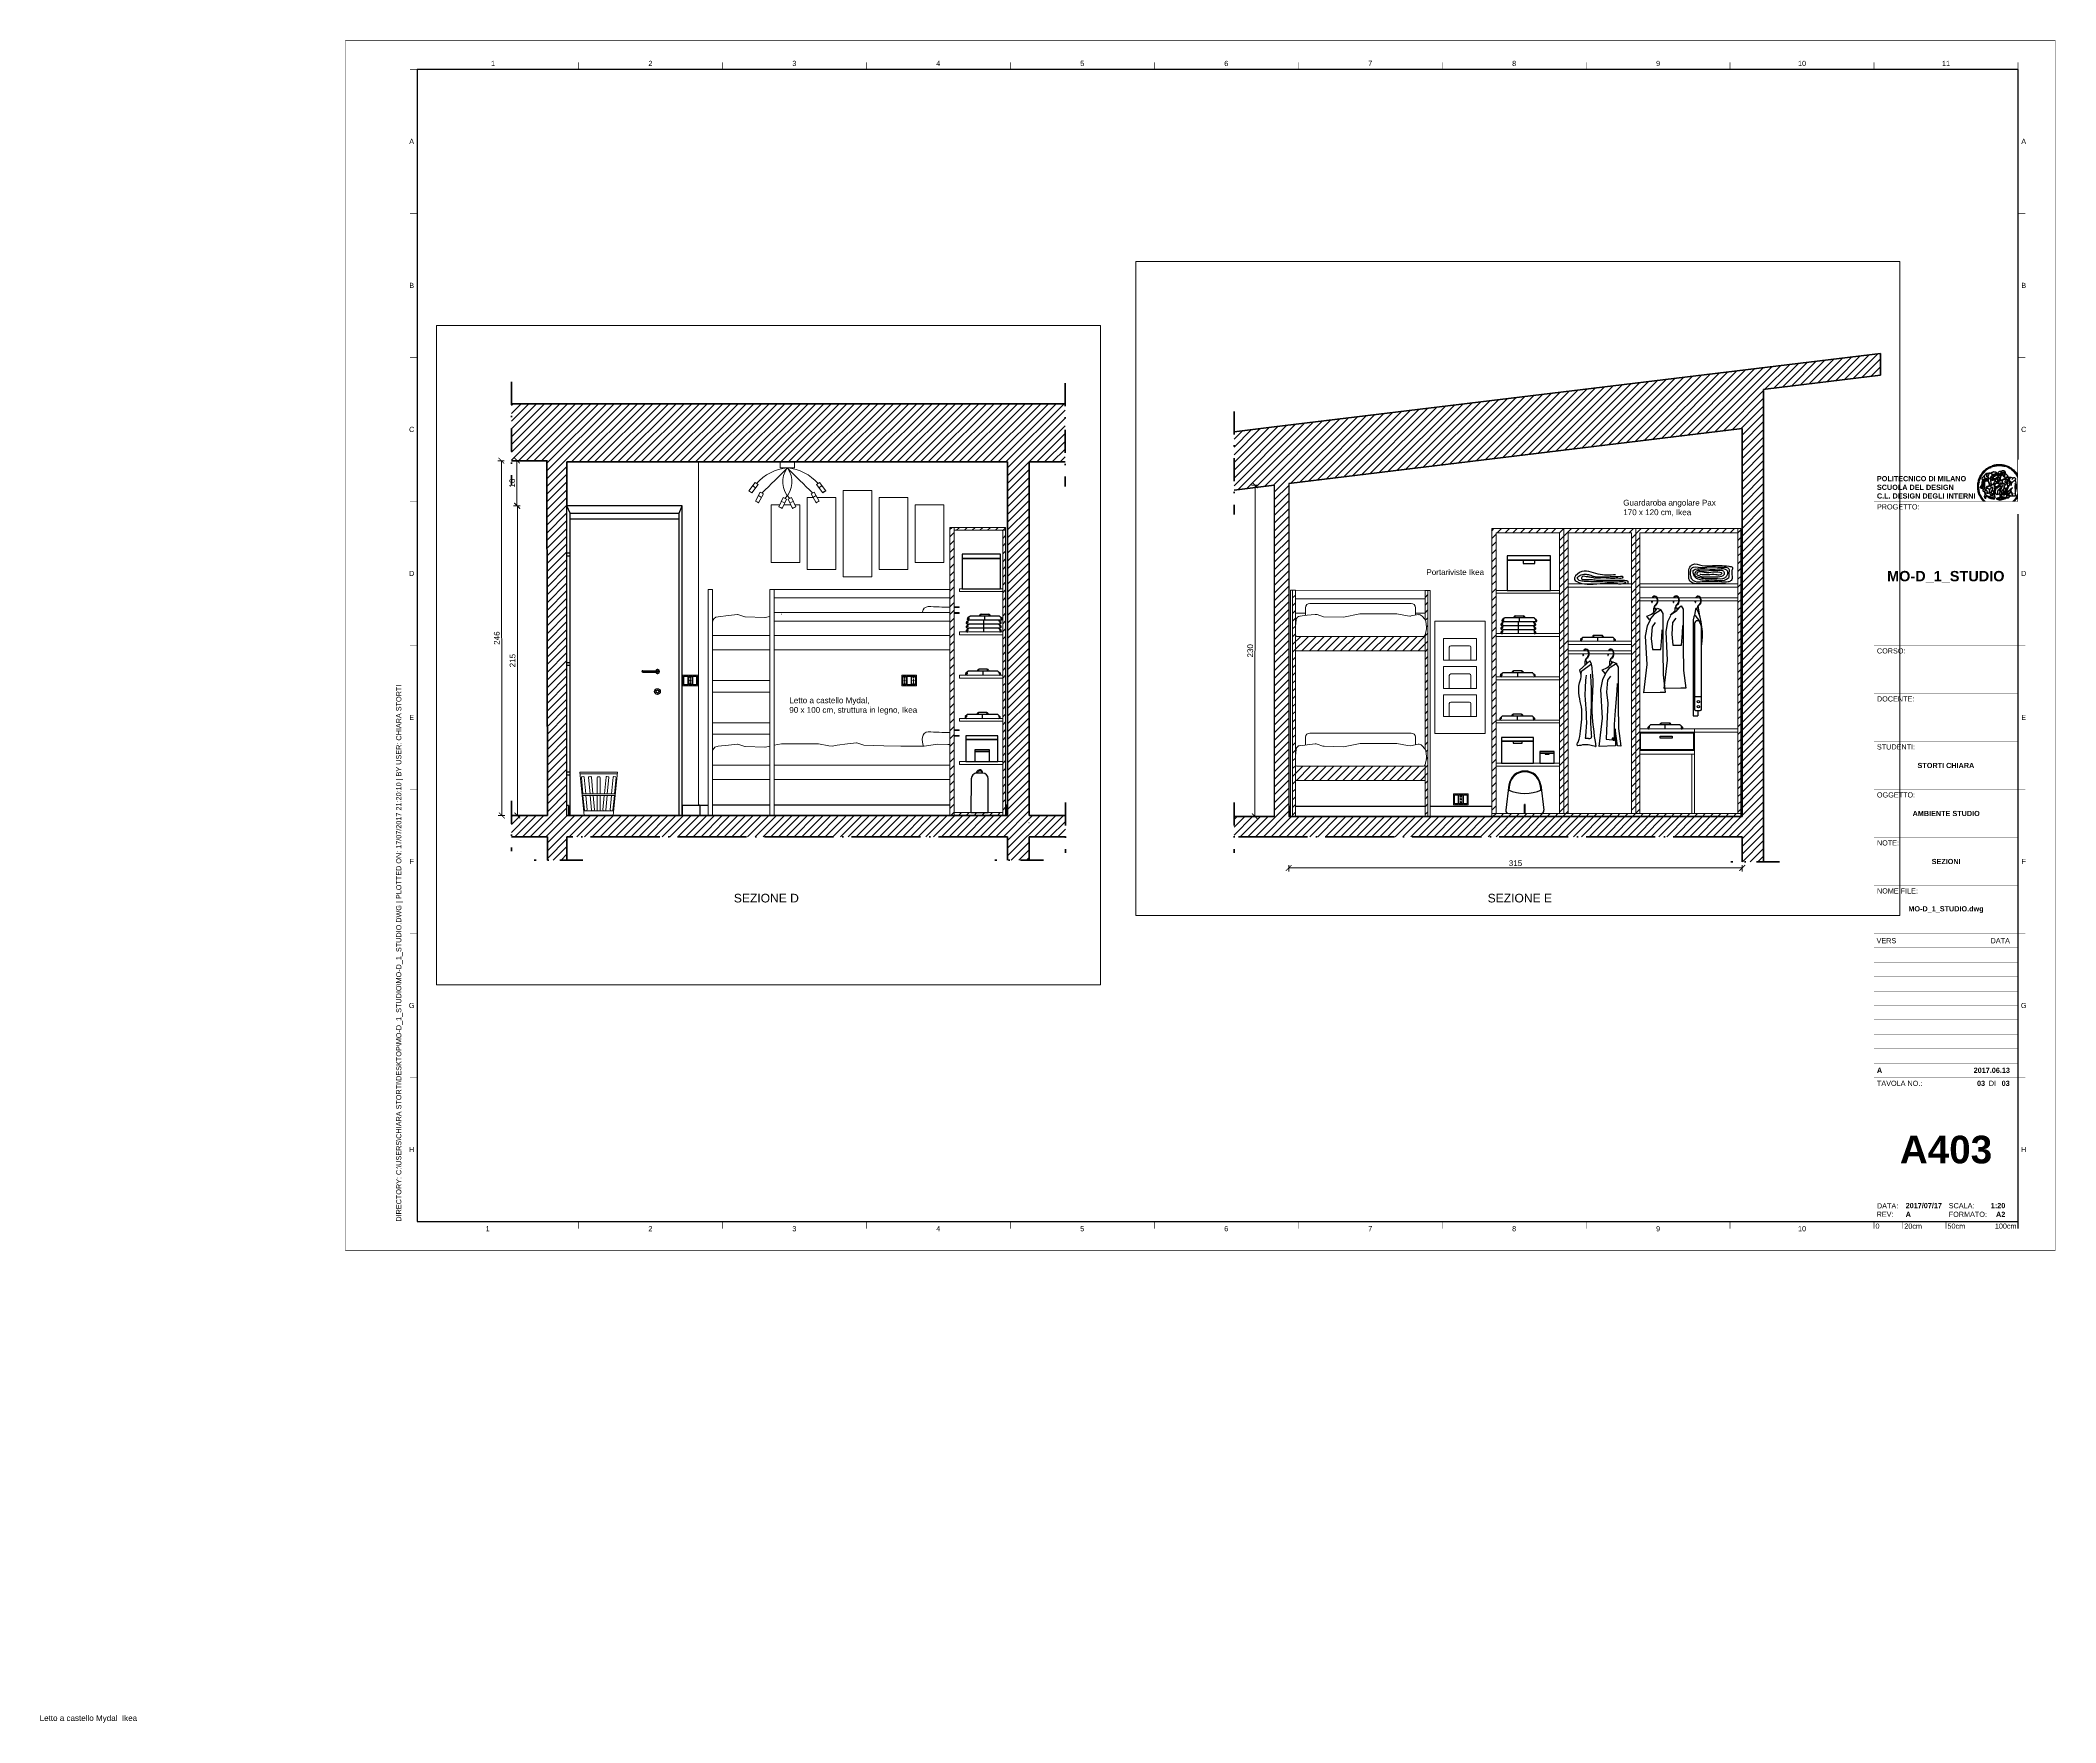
# Paper-space layout 'A403' of a CAD drawing. Header units: millimetres. Extents: x -106 to 594, y -164 to 420.
# The model-space entities are those that its viewports show. They can reach past a viewport. Long polylines and large blocks are cut down to what shows.
import ezdxf
from ezdxf.enums import TextEntityAlignment as Align

# ---------------------------------------------------------------- set-up
doc = ezdxf.new("R2010")
doc.units = ezdxf.units.MM
doc.set_wipeout_variables(frame=1)
doc.linetypes.add('ACAD_ISO04W100', pattern=[30, 24, -3, 0, -3])
doc.linetypes.add('DASHDOT', pattern=[1, 0.5, -0.25, 0, -0.25])
for name, color, linetype, lineweight in [('A-DOOR-FULL', 9, 'Continuous', 25), ('A-FLOR-LEVL', 3, 'Continuous', 35), ('A-FURN', 2, 'Continuous', 18), ('A-WALL-FULL-EXTR', 3, 'Continuous', 35), ('A-WALL-FULL-INTR', 1, 'Continuous', 25), ('acessori 2', 7, 'Continuous', 13), ('CAMPITURA', 14, 'Continuous', 25), ('QUOTE', 5, 'Continuous', 13)]:
    doc.layers.add(name, color=color, linetype=linetype, lineweight=lineweight)
for name, color, linetype in [('A-SECT-D-MCUC', 12, 'Continuous'), ('ACCESSORI', 8, 'Continuous'), ('BATTISCOPA', 10, 'Continuous'), ('G-ANNO-LOGO', 3, 'Continuous'), ('G-ANNO-TEXT', 3, 'Continuous'), ('G-ANNO-TTLB', 3, 'Continuous')]:
    doc.layers.add(name, color=color, linetype=linetype)
doc.layers.add('Arredi - accessori', color=203, linetype='Continuous', plot=False)
doc.layers.add('G-ANNO-NPLT', color=210, linetype='Continuous', plot=False)
doc.styles.add('ARIAL', font='arial.ttf')
doc.styles.add('ARIAL-BOLD', font='')
doc.styles.add('E-ARIAL', font='arial.ttf')
doc.styles.get("Standard").update_dxf_attribs({"font": 'arial.ttf'})
doc.styles.get('ARIAL-BOLD').set_extended_font_data('Arial', bold=True)
doc.dimstyles.new('QUOTA', dxfattribs={"dimtxt": 2, "dimasz": 2, "dimexe": 1.25, "dimexo": 0.625, "dimtad": 1, "dimdec": 0, "dimtxsty": 'Standard', "dimblk": 'ARCHTICK', "dimcen": 2.5, "dimclrd": 256, "dimclre": 256, "dimadec": 0, "dimazin": 0, "dimtfac": 1, "dimtdec": 0, "dimtmove": 0, "dimatfit": 3, "dimldrblk": 'ARCHTICK', "dimfxl": 1, "dimfxlon": 1, "dimlwd": -1, "dimlwe": -1, "dimarcsym": 0})
pattern_1 = [(45, (-157.64, 33.828), (-2.6940768, 2.6940768), [])]

# ---------------------------------------------------------------- blocks, each defined once
blk = doc.blocks.new('A1_GRID_LAYOUT')
at = {"layer": 'G-ANNO-NPLT', "const_width": 0.18}
for points in [[(594, 420), (0, 420)], [(0, 0), (0, 420)], [(594, 0), (594, 420)], [(594, 0), (0, 0)]]:
    blk.add_lwpolyline(points, dxfattribs=at)
at = {"layer": 'G-ANNO-TTLB'}
for p, q in [((25, 410), (25, 10)), ((581, 410), (25, 410)), ((581, 10), (581, 410)), ((25, 10), (581, 10))]:
    blk.add_line(p, q, dxfattribs=at)
at = {"layer": 'G-ANNO-TTLB', "const_width": 0.18, "flags": 128}
for points in [[(25, 410), (22.5, 410)], [(81, 412.5), (81, 410)], [(131, 412.5), (131, 410)], [(181, 412.5), (181, 410)], [(231, 412.5), (231, 410)], [(281, 412.5), (281, 410)], [(331, 412.5), (331, 410)], [(381, 412.5), (381, 410)], [(431, 412.5), (431, 410)], [(481, 412.5), (481, 410)], [(531, 412.5), (531, 410)], [(581, 412.5), (581, 410)], [(25, 360), (22.5, 360)], [(583.5, 360), (581, 360)], [(25, 310), (22.5, 310)], [(583.5, 310), (581, 310)], [(25, 260), (22.5, 260)], [(583.5, 260), (581, 260)], [(25, 210), (22.5, 210)], [(583.5, 210), (581, 210)], [(25, 160), (22.5, 160)], [(583.5, 160), (581, 160)], [(25, 110), (22.5, 110)], [(583.5, 110), (581, 110)], [(583.5, 110), (581, 110)], [(25, 60), (22.5, 60)], [(583.5, 60), (581, 60)], [(583.5, 60), (581, 60)], [(81, 10), (81, 7.5)], [(131, 10), (131, 7.5)], [(181, 10), (181, 7.5)], [(231, 10), (231, 7.5)], [(281, 10), (281, 7.5)], [(331, 10), (331, 7.5)], [(381, 10), (381, 7.5)], [(431, 10), (431, 7.5)], [(481, 10), (481, 7.5)], [(531, 10), (531, 7.5)], [(581, 10), (581, 7.5)]]:
    blk.add_lwpolyline(points, dxfattribs=at)
at = {"layer": 'G-ANNO-TEXT', "style": 'ARIAL'}
for s, p in [('2', (106, 412.07)), ('3', (156, 412.07)), ('6', (306, 412.07)), ('8', (406, 412.07)), ('9', (456, 412.07)), ('10', (506, 412.07)), ('1', (51.35, 412.07)), ('4', (206, 412.07)), ('5', (256, 412.07)), ('7', (356, 412.07)), ('11', (556, 412.07)), ('A', (23.09, 385)), ('A', (582.98, 385)), ('B', (23.09, 335)), ('B', (582.98, 335)), ('C', (23.09, 285)), ('C', (582.98, 285)), ('D', (23.09, 235)), ('D', (582.98, 235)), ('E', (23.09, 185)), ('E', (582.98, 185)), ('F', (23.09, 135)), ('F', (582.98, 135)), ('G', (23.09, 85)), ('G', (582.98, 85)), ('H', (23.09, 35)), ('H', (582.98, 35)), ('1', (49.49, 7.51)), ('2', (106, 7.51)), ('3', (156, 7.51)), ('4', (206, 7.51)), ('5', (256, 7.51)), ('6', (306, 7.51)), ('7', (356, 7.51)), ('8', (406, 7.51)), ('9', (456, 7.51)), ('10', (506, 7.51))]:
    blk.add_text(s, height=1.8, dxfattribs=at).set_placement(p, align=Align.MIDDLE_CENTER)
at = {"layer": 'G-ANNO-TEXT', "insert": (17.7, 9.95), "char_height": 1.8, "attachment_point": 1, "rotation": 90, "style": 'ARIAL'}
blk.add_mtext_dynamic_manual_height_columns('DIRECTORY: C:\\\\USERS\\\\CHIARA STORTI\\\\DESKTOP\\\\MO-D_1_STUDIO\\\\MO-D_1_STUDIO.DWG | PLOTTED ON: 17/07/2017 21:20:10 | BY USER: CHIARA STORTI', width=412.209, gutter_width=9, heights=[0], dxfattribs=at)
blk = doc.blocks.new('logoPolimi')
for p, q in [((-0.93, 2.18), (-0.84, 1.99)), ((-0.83, 2.22), (-0.75, 2.03)), ((-0.72, 2.26), (-0.66, 2.06)), ((-0.61, 2.29), (-0.56, 2.09)), ((-0.51, 2.32), (-0.46, 2.11)), ((-0.4, 2.34), (-0.36, 2.13)), ((-0.29, 2.35), (-0.26, 2.14)), ((-0.18, 2.36), (-0.16, 2.15)), ((-0.07, 2.37), (-0.06, 2.16)), ((0.04, 2.37), (0.04, 2.16)), ((0.15, 2.36), (0.14, 2.16)), ((0.26, 2.36), (0.24, 2.15)), ((0.37, 2.34), (0.34, 2.13)), ((0.48, 2.32), (0.44, 2.12)), ((0.59, 2.3), (0.54, 2.09)), ((0.69, 2.27), (0.63, 2.07)), ((0.8, 2.23), (0.73, 2.03)), ((0.9, 2.19), (0.82, 2)), ((-2.37, 0.12), (-2.16, 0.11)), ((-2.37, 0.01), (-2.16, 0.01)), ((-2.36, 0.23), (-2.15, 0.21)), ((-2.35, 0.34), (-2.14, 0.31)), ((-2.33, 0.45), (-2.12, 0.41)), ((-2.3, 0.55), (-2.1, 0.51)), ((-2.28, 0.66), (-2.07, 0.6)), ((-2.24, 0.77), (-2.04, 0.7)), ((-2.2, 0.87), (-2.01, 0.79)), ((-2.16, 0.97), (-1.97, 0.89)), ((-2.11, 1.07), (-1.93, 0.98)), ((-2.06, 1.17), (-1.88, 1.07)), ((-2.01, 1.26), (-1.83, 1.15)), ((-1.94, 1.36), (-1.77, 1.24)), ((-1.88, 1.45), (-1.71, 1.32)), ((-1.84, 0.03), (-1.82, 0.35)), ((-1.81, 1.53), (-1.65, 1.4)), ((-1.74, 1.61), (-1.58, 1.47)), ((-1.73, 0.59), (-1.73, 0.59)), ((-1.73, 0.59), (-1.73, 0.59)), ((-1.66, 1.69), (-1.51, 1.54)), ((-1.65, 0.57), (-1.65, 0.57)), ((-1.59, 1.12), (-1.59, 1.12)), ((-1.58, 1.77), (-1.44, 1.61)), ((-1.51, 0.55), (-1.51, 0.55)), ((-1.51, 0.55), (-1.51, 0.55)), ((-1.49, 1.84), (-1.36, 1.68)), ((-1.41, 1.91), (-1.28, 1.74)), ((-1.32, 1.97), (-1.2, 1.8)), ((-1.31, 0.79), (-1.21, 0.75)), ((-1.21, 0.75), (-1.31, 0.79)), ((-1.21, 0.75), (-1.31, 0.79)), ((-1.22, 2.03), (-1.11, 1.85)), ((-1.21, 0.75), (-1.21, 0.75)), ((-1.21, 0.75), (-1.21, 0.75)), ((-1.19, 0.76), (-1.19, 0.76)), ((-1.19, 0.76), (-1.19, 0.76)), ((-1.17, 0.99), (-1.18, 0.99)), ((-1.18, 0.99), (-1.17, 0.99)), ((-1.16, 0.57), (-1.16, 0.57)), ((-1.16, 0.57), (-1.16, 0.57)), ((-1.13, 2.09), (-1.03, 1.9)), ((-1.1, 0.01), (-0.99, 0.06)), ((-0.99, 0.06), (-1.1, 0.01)), ((-0.99, 0.06), (-1.1, 0.01)), ((-1.03, 2.14), (-0.94, 1.95)), ((-0.99, 0.06), (-0.99, 0.06)), ((-0.99, 0.06), (-0.99, 0.06)), ((-0.97, 0.79), (-0.98, 0.79)), ((-0.89, 0.84), (-0.97, 0.79)), ((-0.97, 0.79), (-0.89, 0.84)), ((-0.96, 1.41), (-0.96, 1.41)), ((-0.96, 1.41), (-0.96, 1.41)), ((-0.89, 0.84), (-0.82, 0.87)), ((-0.82, 0.87), (-0.89, 0.84)), ((-0.89, 0.84), (-0.82, 0.87)), ((-0.88, 0.83), (-0.89, 0.84)), ((-0.85, 1.39), (-0.85, 1.39)), ((-0.85, 1.39), (-0.85, 1.39)), ((-0.84, 0.14), (-0.84, 0.14)), ((-0.77, 1.08), (-0.78, 1.08)), ((-0.78, 1.08), (-0.77, 1.08)), ((-0.61, 1.12), (-0.77, 1.08)), ((-0.77, 1.08), (-0.61, 1.12)), ((-0.77, 1.08), (-0.61, 1.12)), ((-0.75, 1.3), (-0.76, 1.29)), ((-0.76, 1.29), (-0.75, 1.3)), ((-0.65, 0.99), (-0.7, 0.96)), ((-0.69, 0.18), (-0.68, 0.18)), ((-0.66, 0.93), (-0.66, 0.93)), ((-0.66, 0.93), (-0.64, 0.93)), ((-0.66, 0.93), (-0.66, 0.93)), ((-0.66, 0.93), (-0.66, 0.93)), ((-0.63, 1.01), (-0.63, 1.01)), ((-0.63, 1.01), (-0.62, 1.01)), ((-0.63, 0.66), (-0.63, 0.66)), ((-0.6, 1.12), (-0.61, 1.12)), ((-0.61, 1.12), (-0.6, 1.12)), ((-0.61, 1.12), (-0.6, 1.12)), ((-0.61, 0.86), (-0.57, 0.85)), ((-0.57, 0.85), (-0.61, 0.86)), ((-0.61, 0.86), (-0.57, 0.85)), ((-0.53, 1.08), (-0.6, 1.12)), ((-0.6, 1.12), (-0.6, 1.11)), ((-0.6, 1.12), (-0.53, 1.08)), ((-0.57, 0.8), (-0.59, 0.8)), ((-0.57, 0.85), (-0.53, 0.84)), ((-0.57, 0.85), (-0.57, 0.85)), ((-0.57, 0.85), (-0.57, 0.85)), ((-0.57, 0.85), (-0.53, 0.84)), ((-0.56, 0.29), (-0.49, 0.48)), ((-0.56, 0.14), (-0.56, 0.29)), ((-0.5, 0.11), (-0.56, 0.14)), ((-0.53, 0.84), (-0.51, 0.84)), ((-0.53, 0.84), (-0.51, 0.84)), ((-0.53, 0.84), (-0.53, 0.84)), ((-0.51, 0.11), (-0.51, 0.11)), ((-0.51, 0.11), (-0.51, 0.11)), ((-0.34, 0.33), (-0.5, 0.11)), ((-0.49, 0.48), (-0.41, 0.55)), ((-0.42, 0.8), (-0.47, 0.79)), ((-0.42, 0.8), (-0.47, 0.79)), ((-0.47, 0.79), (-0.45, 0.76)), ((-0.47, 0.79), (-0.45, 0.76)), ((-0.45, 1.14), (-0.42, 1.11)), ((-0.42, 1.26), (-0.36, 1.22)), ((-0.41, 0.55), (-0.34, 0.49)), ((-0.4, 1.37), (-0.38, 1.38)), ((-0.39, 1.37), (-0.4, 1.37)), ((-0.35, 1.33), (-0.4, 1.37)), ((-0.39, 1.24), (-0.4, 1.23)), ((-0.38, 1.14), (-0.38, 1.14)), ((-0.34, 0.49), (-0.09, 0.48)), ((-0.16, 0.32), (-0.34, 0.33)), ((-0.14, 0.32), (-0.31, 0.34)), ((-0.28, 1.3), (-0.29, 1.3)), ((-0.28, 1.3), (-0.28, 1.3)), ((-0.16, 1.24), (-0.16, 1.25)), ((-0.16, 1.25), (-0.16, 1.25)), ((-0.16, 0.49), (-0.14, 0.64)), ((-0.06, 0.27), (-0.16, 0.32)), ((-0.1, 0.88), (-0.09, 0.87)), ((-0.08, 1.37), (-0.08, 1.38)), ((-0.08, 1.23), (-0.05, 1.21)), ((-0.05, 1.21), (-0.08, 1.23)), ((-0.08, 1.23), (-0.05, 1.21)), ((-0.03, 0.26), (-0.06, 0.27)), ((-0.05, 1.21), (-0.04, 1.21)), ((-0.04, 1.21), (-0.05, 1.21)), ((-0.04, 1.21), (-0.04, 1.21)), ((-0.04, 1.21), (-0.04, 1.21)), ((-0.04, 0.48), (-0.03, 0.26)), ((0.03, 1.15), (0.03, 1.15)), ((0.03, 0.66), (0.03, 0.67)), ((0.07, 0.58), (0.07, 0.57)), ((0.1, 1.18), (0.1, 1.18)), ((0.1, 0.84), (0.1, 0.84)), ((0.13, 1.32), (0.17, 1.19)), ((0.14, 0.71), (0.34, 0.65)), ((0.31, 0.56), (0.17, 0.63)), ((0.27, 1.61), (0.27, 1.61)), ((0.27, 1.61), (0.27, 1.61)), ((0.27, 1.61), (0.27, 1.61)), ((0.29, 1.29), (0.29, 1.29)), ((0.29, 1.29), (0.29, 1.29)), ((0.29, 1.29), (0.29, 1.29)), ((0.29, 1.29), (0.29, 1.29)), ((0.33, 0.49), (0.34, 0.49)), ((0.33, 0.03), (0.35, 0.03)), ((0.33, 0.03), (0.35, 0.03)), ((0.34, 0.65), (0.34, 0.64)), ((0.35, 0.03), (0.57, 0.06)), ((0.35, 0.03), (0.57, 0.06)), ((0.35, 0.03), (0.35, 0.03)), ((0.35, 0.03), (0.35, 0.03)), ((0.38, 1.36), (0.37, 1.35)), ((0.38, 0.34), (0.37, 0.34)), ((0.38, 0.34), (0.38, 0.34)), ((0.43, 0.67), (0.39, 0.64)), ((0.49, 1.05), (0.51, 1.13)), ((0.51, 1.13), (0.49, 1.05)), ((0.49, 1.05), (0.51, 1.13)), ((0.51, 1.31), (0.5, 1.29)), ((0.51, 1.13), (0.52, 1.23)), ((0.52, 1.23), (0.51, 1.23)), ((0.51, 1.23), (0.52, 1.23)), ((0.52, 1.23), (0.51, 1.13)), ((0.51, 1.13), (0.52, 1.23)), ((0.52, 1.24), (0.6, 1.37)), ((0.52, 1.23), (0.6, 1.36)), ((0.6, 1.36), (0.52, 1.23)), ((0.52, 1.23), (0.52, 1.23)), ((0.52, 1.23), (0.52, 1.24)), ((0.52, 1.23), (0.52, 1.23)), ((0.55, 1.07), (0.53, 1.06)), ((0.53, 1.04), (0.53, 1.06)), ((0.53, 1.05), (0.53, 1.04)), ((0.54, 0.3), (0.63, 0.32)), ((0.54, -0.08), (0.61, 0.06)), ((0.61, 0.06), (0.54, -0.08)), ((0.54, -0.08), (0.61, 0.06)), ((0.56, 0.19), (0.59, 0.21)), ((0.57, 1.07), (0.57, 1.07)), ((0.57, 1.07), (0.57, 1.07)), ((0.57, 1.07), (0.57, 1.07)), ((0.57, 1.07), (0.57, 1.07)), ((0.57, 1.07), (0.57, 1.07)), ((0.57, 1.07), (0.57, 1.07)), ((0.57, 1.07), (0.57, 1.07)), ((0.58, 0.3), (0.59, 0.29)), ((0.59, 0.78), (0.59, 0.79)), ((0.59, 0.79), (0.59, 0.79)), ((0.59, 0.79), (0.59, 0.79)), ((0.59, 0.79), (0.59, 0.78)), ((0.61, 0.06), (0.6, 0.07)), ((0.6, 0.07), (0.61, 0.06)), ((0.61, 0.06), (0.61, 0.07)), ((0.62, 0.21), (0.65, 0.22)), ((0.64, 1.37), (0.65, 1.37)), ((0.69, 0.86), (0.68, 0.86)), ((0.68, 0.86), (0.69, 0.86)), ((0.68, 0.76), (0.68, 0.76)), ((0.76, 0.26), (0.76, 0.26)), ((0.82, 0.35), (0.84, 0.36)), ((0.82, 0.35), (0.82, 0.35)), ((0.84, 0.36), (0.84, 0.37)), ((0.85, 0.34), (1.05, 0.35)), ((1, 2.15), (0.91, 1.96)), ((0.93, 1.05), (0.93, 1.05)), ((0.93, 1.05), (0.93, 1.05)), ((0.93, 1.05), (0.93, 1.04)), ((0.93, 1.05), (0.93, 1.05)), ((0.97, 0.66), (0.96, 0.66)), ((1.01, 0.97), (0.98, 0.96)), ((1.1, 2.1), (1, 1.91)), ((1.2, 2.04), (1.09, 1.86)), ((1.17, 0.96), (1.17, 0.95)), ((1.17, 0.95), (1.17, 0.95)), ((1.29, 1.99), (1.18, 1.81)), ((1.38, 1.92), (1.26, 1.75)), ((1.34, 0.37), (1.26, 0.04)), ((1.27, 0.37), (1.27, 0.38)), ((1.28, 0.95), (1.28, 0.95)), ((1.47, 1.86), (1.34, 1.69)), ((1.37, 0.73), (1.46, 0.81)), ((1.41, 0.4), (1.41, 0.41)), ((1.56, 1.79), (1.42, 1.63)), ((1.64, 1.71), (1.49, 1.56)), ((1.49, 0.9), (1.57, 0.92)), ((1.72, 1.63), (1.56, 1.49)), ((1.67, 0.6), (1.57, 0.53)), ((1.79, 1.55), (1.63, 1.41)), ((1.86, 1.47), (1.7, 1.34)), ((1.93, 1.38), (1.76, 1.26)), ((1.99, 1.29), (1.81, 1.17)), ((2.05, 1.19), (1.87, 1.09)), ((2.1, 1.1), (1.92, 1)), ((2.15, 1), (1.96, 0.91)), ((2.19, 0.9), (2, 0.82)), ((2.23, 0.79), (2.04, 0.72)), ((2.27, 0.69), (2.07, 0.63)), ((2.3, 0.58), (2.09, 0.53)), ((2.32, 0.47), (2.12, 0.43)), ((2.34, 0.37), (2.13, 0.33)), ((2.36, 0.26), (2.15, 0.23)), ((2.37, 0.15), (2.16, 0.13)), ((2.37, 0.04), (2.16, 0.03)), ((-2.37, -0.1), (-2.16, -0.09)), ((-2.36, -0.21), (-2.15, -0.19)), ((-2.35, -0.32), (-2.14, -0.29)), ((-2.33, -0.43), (-2.12, -0.39)), ((-2.31, -0.54), (-2.1, -0.49)), ((-2.28, -0.65), (-2.08, -0.59)), ((-2.25, -0.75), (-2.05, -0.69)), ((-2.21, -0.86), (-2.02, -0.78)), ((-2.17, -0.96), (-1.98, -0.87)), ((-2.12, -1.06), (-1.93, -0.96)), ((-2.07, -1.16), (-1.89, -1.05)), ((-2.04, -0.15), (-1.97, -0.2)), ((-2.01, -1.25), (-1.84, -1.14)), ((-1.95, -1.34), (-1.78, -1.22)), ((-1.89, -1.43), (-1.72, -1.31)), ((-1.82, -1.52), (-1.66, -1.38)), ((-1.75, -1.6), (-1.59, -1.46)), ((-1.67, -1.68), (-1.52, -1.53)), ((-1.58, -0.12), (-1.6, -0.18)), ((-1.6, -0.18), (-1.58, -0.28)), ((-1.57, -0.54), (-1.59, -0.54)), ((-1.59, -0.54), (-1.59, -0.54)), ((-1.59, -1.76), (-1.45, -1.6)), ((-1.56, -0.32), (-1.56, -0.31)), ((-1.56, -0.31), (-1.56, -0.31)), ((-1.53, -0.65), (-1.53, -0.65)), ((-1.53, -0.65), (-1.53, -0.65)), ((-1.51, -1.83), (-1.37, -1.67)), ((-1.48, -0.86), (-1.48, -0.85)), ((-1.42, -0.37), (-1.42, -0.37)), ((-1.42, -1.9), (-1.29, -1.73)), ((-1.38, -0.46), (-1.38, -0.46)), ((-1.33, -1.96), (-1.21, -1.79)), ((-1.31, -0.24), (-1.31, -0.23)), ((-1.31, -0.23), (-1.31, -0.24)), ((-1.24, -2.02), (-1.13, -1.84)), ((-1.23, -0.19), (-1.23, -0.19)), ((-1.23, -0.19), (-1.23, -0.19)), ((-1.23, -0.19), (-1.23, -0.19)), ((-1.23, -0.19), (-1.23, -0.19)), ((-1.14, -2.08), (-1.04, -1.89)), ((-1.04, -2.13), (-0.95, -1.94)), ((-1.01, -0.39), (-1.02, -0.39)), ((-1.02, -0.39), (-1.01, -0.39)), ((-1.02, -0.7), (-1.02, -0.7)), ((-1.02, -0.7), (-1.02, -0.7)), ((-1.02, -0.7), (-1.02, -0.7)), ((-0.94, -2.18), (-0.86, -1.98)), ((-0.84, -2.22), (-0.77, -2.02)), ((-0.79, -0.51), (-0.83, -0.58)), ((-0.83, -0.58), (-0.79, -0.51)), ((-0.83, -0.58), (-0.79, -0.51)), ((-0.78, -1.05), (-0.83, -0.94)), ((-0.83, -0.94), (-0.78, -1.05)), ((-0.83, -0.94), (-0.83, -0.94)), ((-0.83, -0.94), (-0.78, -1.05)), ((-0.82, -1.23), (-0.82, -1.23)), ((-0.82, -1.23), (-0.77, -1.23)), ((-0.77, -1.23), (-0.82, -1.23)), ((-0.82, -1.23), (-0.82, -1.23)), ((-0.77, -1.23), (-0.82, -1.23)), ((-0.75, -0.96), (-0.8, -0.89)), ((-0.8, -0.89), (-0.79, -0.92)), ((-0.79, -0.92), (-0.8, -0.89)), ((-0.8, -0.89), (-0.75, -0.96)), ((-0.79, -0.92), (-0.8, -0.89)), ((-0.8, -0.89), (-0.8, -0.89)), ((-0.8, -0.89), (-0.75, -0.96)), ((-0.79, -0.92), (-0.78, -0.95)), ((-0.78, -0.95), (-0.79, -0.92)), ((-0.78, -0.95), (-0.79, -0.92)), ((-0.77, -0.49), (-0.78, -0.48)), ((-0.78, -0.48), (-0.77, -0.49)), ((-0.78, -0.95), (-0.76, -1)), ((-0.76, -1), (-0.78, -0.95)), ((-0.76, -1), (-0.78, -0.95)), ((-0.71, -0.89), (-0.75, -0.87)), ((-0.75, -0.87), (-0.71, -0.89)), ((-0.75, -0.87), (-0.71, -0.89)), ((-0.72, -1.01), (-0.75, -0.96)), ((-0.75, -0.96), (-0.72, -1.01)), ((-0.75, -0.96), (-0.72, -1.01)), ((-0.74, -2.25), (-0.67, -2.05)), ((-0.64, -0.93), (-0.71, -0.89)), ((-0.71, -0.89), (-0.64, -0.93)), ((-0.71, -0.89), (-0.64, -0.93)), ((-0.66, -0.53), (-0.66, -0.53)), ((-0.66, -0.53), (-0.66, -0.53)), ((-0.66, -0.53), (-0.66, -0.53)), ((-0.63, -2.29), (-0.57, -2.08)), ((-0.52, -2.31), (-0.48, -2.11)), ((-0.39, -0.81), (-0.51, -0.69)), ((-0.51, -1.04), (-0.5, -1.04)), ((-0.48, -0.42), (-0.48, -0.42)), ((-0.48, -0.42), (-0.48, -0.42)), ((-0.48, -0.42), (-0.48, -0.42)), ((-0.42, -2.33), (-0.38, -2.13)), ((-0.41, -0.51), (-0.41, -0.51)), ((-0.38, -0.05), (-0.39, -0.12)), ((-0.39, -0.12), (-0.37, -0.1)), ((-0.35, -0.14), (-0.37, -0.08)), ((-0.37, -0.09), (-0.37, -0.09)), ((-0.33, -0.12), (-0.35, -0.14)), ((-0.32, -0.14), (-0.35, -0.14)), ((-0.35, -0.18), (-0.34, -0.22)), ((-0.34, -0.08), (-0.29, -0.16)), ((-0.34, -0.22), (-0.34, -0.22)), ((-0.27, -0.17), (-0.32, -0.14)), ((-0.31, -2.35), (-0.28, -2.14)), ((-0.25, -0.91), (-0.26, -0.9)), ((-0.26, -1.29), (0.1, -1.2)), ((0.1, -1.2), (-0.26, -1.29)), ((0.08, -1.4), (-0.26, -1.29)), ((-0.26, -1.29), (0.08, -1.4)), ((-0.26, -1.38), (-0.26, -1.29)), ((-0.26, -1.29), (-0.26, -1.29)), ((-0.26, -1.29), (-0.26, -1.38)), ((-0.26, -1.29), (0.08, -1.4)), ((-0.26, -1.29), (-0.26, -1.29)), ((0.08, -1.49), (-0.26, -1.38)), ((-0.26, -1.38), (0.09, -1.49)), ((-0.2, -2.36), (-0.18, -2.15)), ((-0.14, -0.15), (-0.16, -0.13)), ((-0.11, -0.04), (-0.12, -0.05)), ((-0.09, -2.37), (-0.08, -2.16)), ((-0.04, -0.41), (-0.01, -0.44)), ((-0.01, -0.44), (-0.04, -0.41)), ((-0.04, -0.41), (-0.01, -0.44)), ((0.03, -2.37), (0.02, -2.16)), ((0.07, -0.84), (0.07, -0.84)), ((0.07, -0.84), (0.07, -0.84)), ((0.1, -1.2), (0.08, -1.32)), ((0.08, -1.32), (0.13, -1.2)), ((0.08, -1.4), (0.72, -1.22)), ((0.72, -1.22), (0.08, -1.4)), ((0.08, -1.4), (0.72, -1.22)), ((0.72, -1.31), (0.08, -1.49)), ((0.08, -1.44), (0.08, -1.4)), ((0.08, -1.4), (0.08, -1.44)), ((0.08, -1.4), (0.08, -1.49)), ((0.08, -1.49), (0.08, -1.44)), ((0.08, -1.44), (0.08, -1.44)), ((0.08, -1.44), (0.08, -1.45)), ((0.08, -1.45), (0.08, -1.46)), ((0.08, -1.46), (0.08, -1.49)), ((0.1, -1.01), (0.09, -0.86)), ((0.1, -1.01), (0.09, -0.86)), ((0.09, -1.49), (0.72, -1.31)), ((0.1, -1.2), (0.12, -1.04)), ((0.12, -1.04), (0.1, -1.2)), ((0.13, -1.2), (0.1, -1.2)), ((0.1, -1.2), (0.13, -1.2)), ((0.13, -1.2), (0.1, -1.2)), ((0.1, -1.2), (0.1, -1.2)), ((0.11, -0.44), (0.11, -0.44)), ((0.11, -0.44), (0.11, -0.44)), ((0.12, -0.21), (0.12, -0.21)), ((0.12, -0.21), (0.12, -0.21)), ((0.12, -0.21), (0.12, -0.21)), ((0.12, -0.21), (0.12, -0.21)), ((0.12, -0.21), (0.12, -0.21)), ((0.12, -0.21), (0.12, -0.21)), ((0.12, -0.21), (0.12, -0.21)), ((0.12, -0.21), (0.12, -0.21)), ((0.12, -0.21), (0.12, -0.21)), ((0.12, -0.21), (0.12, -0.21)), ((0.12, -0.21), (0.12, -0.21)), ((0.12, -0.21), (0.12, -0.21)), ((0.12, -0.21), (0.12, -0.21)), ((0.12, -0.56), (0.14, -0.53)), ((0.14, -0.53), (0.12, -0.56)), ((0.12, -0.56), (0.14, -0.53)), ((0.12, -1.04), (0.12, -1.04)), ((0.12, -1.04), (0.12, -1.04)), ((0.12, -1.04), (0.12, -1.04)), ((0.14, -2.37), (0.12, -2.16)), ((0.21, -0.99), (0.13, -1.2)), ((0.13, -1.2), (0.21, -0.99)), ((0.36, -1.14), (0.13, -1.2)), ((0.13, -1.2), (0.26, -1.17)), ((0.14, -0.53), (0.16, -0.49)), ((0.16, -0.49), (0.14, -0.53)), ((0.14, -0.53), (0.16, -0.49)), ((0.16, -0.49), (0.16, -0.49)), ((0.16, -0.49), (0.16, -0.49)), ((0.28, -1.19), (0.21, -0.99)), ((0.21, -0.99), (0.31, -1.27)), ((0.25, -2.36), (0.22, -2.15)), ((0.24, -0.17), (0.24, -0.16)), ((0.24, -0.16), (0.24, -0.17)), ((0.25, -0.84), (0.25, -0.88)), ((0.25, -0.88), (0.25, -0.84)), ((0.25, -0.88), (0.25, -0.84)), ((0.25, -0.88), (0.29, -1.17)), ((0.26, -0.88), (0.25, -0.88)), ((0.31, -1.27), (0.25, -0.88)), ((0.26, -1.17), (0.28, -1.16)), ((0.28, -1.16), (0.36, -1.14)), ((0.29, -1.17), (0.28, -1.19)), ((0.35, -2.34), (0.32, -2.14)), ((0.36, -1.14), (0.72, -1.22)), ((0.72, -1.22), (0.36, -1.14)), ((0.46, -2.32), (0.42, -2.12)), ((0.49, -0.31), (0.49, -0.31)), ((0.49, -0.31), (0.49, -0.31)), ((0.5, -0.27), (0.5, -0.27)), ((0.51, -0.27), (0.51, -0.27)), ((0.57, -2.3), (0.52, -2.1)), ((0.68, -2.27), (0.62, -2.07)), ((0.78, -2.24), (0.71, -2.04)), ((0.72, -0.81), (0.75, -0.89)), ((0.72, -1.22), (0.72, -1.31)), ((0.72, -1.31), (0.72, -1.22)), ((0.74, -0.23), (0.74, -0.23)), ((0.74, -0.23), (0.75, -0.24)), ((0.75, -0.23), (0.75, -0.23)), ((0.89, -2.2), (0.81, -2)), ((0.86, -0.25), (0.82, -0.34)), ((0.87, -0.22), (0.86, -0.23)), ((0.87, -0.22), (0.86, -0.25)), ((0.99, -2.15), (0.9, -1.96)), ((0.96, -0.58), (0.96, -0.57)), ((1.09, -2.11), (0.99, -1.92)), ((1.05, -1.05), (1.04, -1.05)), ((1.19, -2.05), (1.08, -1.87)), ((1.28, -2), (1.17, -1.82)), ((1.37, -1.93), (1.25, -1.76)), ((1.31, -0.27), (1.3, -0.26)), ((1.3, -0.26), (1.3, -0.26)), ((1.3, -0.26), (1.3, -0.26)), ((1.3, -0.26), (1.31, -0.27)), ((1.3, -0.26), (1.3, -0.26)), ((1.46, -1.87), (1.33, -1.7)), ((1.54, -1.8), (1.41, -1.64)), ((1.63, -1.72), (1.48, -1.57)), ((1.71, -1.65), (1.55, -1.5)), ((1.78, -1.57), (1.62, -1.43)), ((1.85, -1.48), (1.69, -1.35)), ((1.92, -1.39), (1.75, -1.27)), ((1.98, -1.3), (1.81, -1.19)), ((2.04, -1.21), (1.86, -1.1)), ((2.09, -1.11), (1.91, -1.01)), ((2.14, -1.01), (1.95, -0.92)), ((2.19, -0.91), (1.99, -0.83)), ((2.23, -0.81), (2.03, -0.74)), ((2.26, -0.7), (2.06, -0.64)), ((2.29, -0.6), (2.09, -0.55)), ((2.32, -0.49), (2.11, -0.45)), ((2.34, -0.38), (2.13, -0.35)), ((2.35, -0.27), (2.15, -0.25)), ((2.37, -0.08), (2.16, -0.07)), ((2.36, -0.16), (2.16, -0.15))]:
    blk.add_line(p, q)
for points in [[(-1.9, 0.12), (-1.94, 0.02), (-2.05, -0.09), (-2.05, -0.09)], [(-1.86, 0.38), (-1.86, 0.38), (-1.87, 0.19), (-1.9, 0.12)], [(-1.76, 0.6), (-1.76, 0.6), (-1.84, 0.57), (-1.86, 0.38)], [(-1.86, -0.04), (-1.84, 0.02), (-1.84, 0.03), (-1.84, 0.03)], [(-1.82, 0.78), (-1.83, 0.8), (-1.85, 0.86), (-1.83, 0.88)], [(-1.82, 0.78), (-1.83, 0.8), (-1.85, 0.86), (-1.83, 0.88)], [(-1.83, 0.88), (-1.81, 0.9), (-1.76, 0.96), (-1.76, 0.96)], [(-1.83, 0.88), (-1.81, 0.9), (-1.76, 0.96), (-1.76, 0.96)], [(-1.76, 0.6), (-1.83, 0.7), (-1.78, 0.74), (-1.78, 0.74)], [(-1.78, 0.74), (-1.79, 0.74), (-1.83, 0.7), (-1.76, 0.6)], [(-1.78, 0.74), (-1.8, 0.76), (-1.81, 0.78), (-1.82, 0.78)], [(-1.78, 0.74), (-1.8, 0.76), (-1.81, 0.78), (-1.82, 0.78)], [(-1.82, 0.35), (-1.81, 0.5), (-1.73, 0.59), (-1.73, 0.59)], [(-1.82, -0.19), (-1.73, -0.07), (-1.75, 0.14), (-1.75, 0.3)], [(-1.75, 0.33), (-1.75, 0.17), (-1.73, -0.05), (-1.8, -0.17)], [(-1.78, 0.74), (-1.75, 0.72), (-1.72, 0.69), (-1.68, 0.7)], [(-1.68, 0.7), (-1.72, 0.69), (-1.75, 0.72), (-1.78, 0.74)], [(-1.68, 0.7), (-1.72, 0.69), (-1.75, 0.72), (-1.78, 0.74)], [(-1.78, 0.74), (-1.78, 0.74), (-1.78, 0.74), (-1.78, 0.74)], [(-1.76, 0.96), (-1.68, 1.1), (-1.59, 1.12), (-1.59, 1.12)], [(-1.76, 0.96), (-1.68, 1.1), (-1.6, 1.12), (-1.6, 1.12)], [(-1.73, 0.59), (-1.74, 0.59), (-1.75, 0.6), (-1.76, 0.6)], [(-1.73, 0.59), (-1.74, 0.59), (-1.75, 0.6), (-1.76, 0.6)], [(-1.75, 0.3), (-1.76, 0.47), (-1.65, 0.57), (-1.65, 0.57)], [(-1.65, 0.57), (-1.65, 0.57), (-1.76, 0.5), (-1.75, 0.33)], [(-1.65, 0.57), (-1.68, 0.58), (-1.7, 0.58), (-1.73, 0.59)], [(-1.65, 0.57), (-1.68, 0.58), (-1.7, 0.58), (-1.73, 0.59)], [(-1.5, 0.71), (-1.53, 0.74), (-1.61, 0.71), (-1.68, 0.7)], [(-1.68, 0.7), (-1.61, 0.71), (-1.53, 0.73), (-1.5, 0.71)], [(-1.5, 0.71), (-1.53, 0.73), (-1.61, 0.71), (-1.68, 0.7)], [(-1.51, 0.55), (-1.56, 0.56), (-1.61, 0.56), (-1.65, 0.57)], [(-1.65, 0.57), (-1.61, 0.56), (-1.56, 0.56), (-1.51, 0.55)], [(-1.51, 0.55), (-1.56, 0.56), (-1.61, 0.56), (-1.65, 0.57)], [(-1.59, 1.12), (-1.6, 1.06), (-1.61, 0.99), (-1.61, 0.97)], [(-1.61, 0.97), (-1.61, 0.99), (-1.6, 1.06), (-1.59, 1.12)], [(-1.61, 0.97), (-1.61, 0.99), (-1.6, 1.06), (-1.59, 1.12)], [(-1.61, 0.97), (-1.61, 0.95), (-1.56, 0.88), (-1.54, 0.87)], [(-1.54, 0.87), (-1.56, 0.88), (-1.61, 0.95), (-1.61, 0.97)], [(-1.54, 0.87), (-1.56, 0.88), (-1.61, 0.96), (-1.61, 0.97)], [(-1.59, 1.12), (-1.59, 1.13), (-1.59, 1.15), (-1.58, 1.16)], [(-1.59, 1.12), (-1.59, 1.13), (-1.59, 1.15), (-1.58, 1.16)], [(-1.58, 1.16), (-1.57, 1.21), (-1.52, 1.23), (-1.49, 1.25)], [(-1.58, 1.16), (-1.57, 1.21), (-1.52, 1.23), (-1.49, 1.25)], [(-1.58, 0.36), (-1.58, 0.48), (-1.51, 0.55), (-1.51, 0.55)], [(-1.51, 0.55), (-1.51, 0.55), (-1.58, 0.48), (-1.58, 0.36)], [(-1.51, 0.55), (-1.51, 0.55), (-1.58, 0.48), (-1.58, 0.36)], [(-1.55, 0.04), (-1.55, 0.08), (-1.58, 0.25), (-1.58, 0.36)], [(-1.58, 0.36), (-1.58, 0.25), (-1.55, 0.08), (-1.55, 0.04)], [(-1.58, 0.36), (-1.58, 0.25), (-1.55, 0.08), (-1.55, 0.04)], [(-1.58, -0.12), (-1.57, -0.06), (-1.55, 0.02), (-1.55, 0.04)], [(-1.55, 0.04), (-1.55, 0.02), (-1.57, -0.06), (-1.58, -0.12)], [(-1.55, 0.04), (-1.55, 0.02), (-1.56, -0.04), (-1.57, -0.1)], [(-1.54, 0.87), (-1.52, 0.85), (-1.47, 0.83), (-1.44, 0.83)], [(-1.44, 0.83), (-1.47, 0.83), (-1.52, 0.85), (-1.54, 0.87)], [(-1.45, 0.83), (-1.47, 0.83), (-1.52, 0.85), (-1.54, 0.87)], [(-1.51, 0.55), (-1.33, 0.54), (-1.16, 0.57), (-1.16, 0.57)], [(-1.16, 0.57), (-1.16, 0.57), (-1.33, 0.54), (-1.51, 0.55)], [(-1.16, 0.57), (-1.16, 0.57), (-1.33, 0.54), (-1.51, 0.55)], [(-1.5, 0.71), (-1.46, 0.68), (-1.4, 0.62), (-1.33, 0.66)], [(-1.33, 0.66), (-1.4, 0.62), (-1.46, 0.68), (-1.5, 0.71)], [(-1.33, 0.66), (-1.4, 0.62), (-1.46, 0.68), (-1.5, 0.71)], [(-1.49, 1.25), (-1.46, 1.26), (-1.42, 1.33), (-1.39, 1.36)], [(-1.49, 1.25), (-1.46, 1.27), (-1.43, 1.34), (-1.39, 1.36)], [(-1.31, 0.79), (-1.33, 0.79), (-1.42, 0.83), (-1.45, 0.83)], [(-1.44, 0.83), (-1.42, 0.83), (-1.33, 0.79), (-1.31, 0.79)], [(-1.31, 0.79), (-1.33, 0.79), (-1.42, 0.83), (-1.44, 0.83)], [(-1.35, 1.1), (-1.4, 1.17), (-1.36, 1.23), (-1.29, 1.31)], [(-1.29, 1.31), (-1.36, 1.23), (-1.4, 1.17), (-1.35, 1.1)], [(-1.35, 1.1), (-1.4, 1.17), (-1.36, 1.23), (-1.29, 1.31)], [(-1.39, 1.36), (-1.35, 1.38), (-1.26, 1.4), (-1.19, 1.41)], [(-1.39, 1.36), (-1.35, 1.38), (-1.26, 1.4), (-1.19, 1.41)], [(-1.18, 0.99), (-1.24, 0.97), (-1.3, 1.03), (-1.35, 1.1)], [(-1.35, 1.1), (-1.3, 1.03), (-1.24, 0.97), (-1.18, 0.99)], [(-1.18, 1), (-1.24, 0.97), (-1.3, 1.03), (-1.35, 1.1)], [(-1.33, 0.66), (-1.28, 0.7), (-1.23, 0.73), (-1.21, 0.75)], [(-1.21, 0.75), (-1.23, 0.73), (-1.28, 0.7), (-1.33, 0.66)], [(-1.21, 0.75), (-1.23, 0.73), (-1.28, 0.7), (-1.33, 0.66)], [(-1.29, 1.31), (-1.22, 1.39), (-1.01, 1.41), (-0.96, 1.41)], [(-0.96, 1.41), (-1.01, 1.41), (-1.22, 1.39), (-1.29, 1.31)], [(-1.29, 1.31), (-1.22, 1.39), (-1.01, 1.41), (-0.96, 1.41)], [(-1.24, -0.02), (-1.21, -0.01), (-1.1, 0.01), (-1.1, 0.01)], [(-1.1, 0.01), (-1.1, 0.01), (-1.21, -0.01), (-1.24, -0.02)], [(-1.1, 0.01), (-1.1, 0.01), (-1.21, -0.01), (-1.24, -0.02)], [(-1.21, 0.75), (-1.2, 0.75), (-1.19, 0.76), (-1.19, 0.76)], [(-1.19, 0.76), (-1.19, 0.76), (-1.2, 0.75), (-1.21, 0.75)], [(-1.19, 0.76), (-1.19, 0.76), (-1.2, 0.76), (-1.21, 0.75)], [(-1.19, 1.41), (-1.11, 1.43), (-0.97, 1.41), (-0.97, 1.41)], [(-1.19, 1.41), (-1.12, 1.43), (-0.98, 1.41), (-0.98, 1.41)], [(-1.19, 0.76), (-1.19, 0.77), (-1.18, 0.78), (-1.18, 0.79)], [(-1.18, 0.79), (-1.18, 0.78), (-1.19, 0.77), (-1.19, 0.76)], [(-1.19, 0.76), (-1.19, 0.77), (-1.19, 0.78), (-1.18, 0.79)], [(-1.18, 0.68), (-1.18, 0.68), (-1.19, 0.71), (-1.19, 0.76)], [(-1.19, 0.76), (-1.19, 0.71), (-1.18, 0.68), (-1.18, 0.68)], [(-1.18, 0.68), (-1.18, 0.68), (-1.19, 0.71), (-1.19, 0.76)], [(-1.18, 0.97), (-1.18, 0.97), (-1.18, 0.98), (-1.17, 0.99)], [(-1.17, 0.99), (-1.18, 0.98), (-1.18, 0.97), (-1.18, 0.97)], [(-1.18, 0.97), (-1.18, 0.97), (-1.18, 0.98), (-1.17, 0.99)], [(-1.18, 0.79), (-1.17, 0.86), (-1.18, 0.95), (-1.18, 0.97)], [(-1.18, 0.97), (-1.18, 0.95), (-1.17, 0.86), (-1.18, 0.79)], [(-1.18, 0.79), (-1.17, 0.86), (-1.18, 0.95), (-1.18, 0.97)], [(-1.16, 0.57), (-1.17, 0.6), (-1.18, 0.64), (-1.18, 0.68)], [(-1.18, 0.68), (-1.18, 0.64), (-1.17, 0.6), (-1.16, 0.57)], [(-1.16, 0.57), (-1.17, 0.6), (-1.18, 0.64), (-1.18, 0.68)], [(-1.17, 0.99), (-1.17, 1.03), (-1.16, 1.09), (-1.14, 1.13)], [(-1.09, 0.42), (-1.1, 0.44), (-1.14, 0.48), (-1.16, 0.57)], [(-1.16, 0.57), (-1.14, 0.48), (-1.1, 0.44), (-1.09, 0.42)], [(-1.09, 0.42), (-1.1, 0.44), (-1.14, 0.48), (-1.16, 0.57)], [(-1.14, 1.13), (-1.12, 1.18), (-1.05, 1.31), (-1.05, 1.31)], [(-1.12, 0.46), (-1.12, 0.46), (-1.13, 0.38), (-1.11, 0.26)], [(-1.11, 0.26), (-1.08, 0.14), (-1.05, 0.03), (-1.05, 0.03)], [(-1.02, 0.32), (-1.02, 0.32), (-1.08, 0.4), (-1.09, 0.42)], [(-1.09, 0.42), (-1.08, 0.4), (-1.02, 0.32), (-1.02, 0.32)], [(-1.02, 0.32), (-1.02, 0.32), (-1.08, 0.4), (-1.09, 0.42)], [(-0.98, 0.2), (-0.98, 0.21), (-1.02, 0.32), (-1.02, 0.32)], [(-1.02, 0.32), (-1.02, 0.32), (-0.98, 0.21), (-0.98, 0.2)], [(-0.98, 0.2), (-0.98, 0.21), (-1.02, 0.32), (-1.02, 0.32)], [(-1.01, 0.12), (-1, 0.16), (-0.98, 0.19), (-0.98, 0.2)], [(-0.98, 0.2), (-0.98, 0.19), (-1, 0.16), (-1.01, 0.12)], [(-1.01, 0.12), (-1, 0.16), (-0.98, 0.19), (-0.98, 0.2)], [(-0.99, 0.06), (-1, 0.07), (-1.01, 0.1), (-1.01, 0.12)], [(-1.01, 0.12), (-1.01, 0.1), (-1, 0.07), (-0.99, 0.06)], [(-0.99, 0.06), (-1, 0.07), (-1.01, 0.1), (-1.01, 0.12)], [(-0.99, 0.06), (-0.99, 0.06), (-0.99, 0.06), (-0.98, 0.05)], [(-0.98, 0.05), (-0.99, 0.06), (-0.99, 0.06), (-0.99, 0.06)], [(-0.99, 0.05), (-0.99, 0.06), (-0.99, 0.06), (-0.99, 0.06)], [(-0.95, 0.02), (-0.96, 0.03), (-0.97, 0.04), (-0.99, 0.05)], [(-0.98, 1.41), (-0.98, 1.41), (-0.97, 1.41), (-0.96, 1.41)], [(-0.98, 0.81), (-0.94, 0.85), (-0.92, 0.93), (-0.91, 0.97)], [(-0.91, 0.97), (-0.92, 0.93), (-0.94, 0.85), (-0.98, 0.81)], [(-0.91, 0.97), (-0.92, 0.93), (-0.94, 0.85), (-0.98, 0.81)], [(-0.98, 0.79), (-0.98, 0.81), (-0.98, 0.81), (-0.98, 0.81)], [(-0.98, 0.81), (-0.98, 0.81), (-0.98, 0.81), (-0.98, 0.79)], [(-0.98, 0.81), (-0.98, 0.81), (-0.98, 0.81), (-0.98, 0.79)], [(-0.98, 0.79), (-0.98, 0.79), (-0.98, 0.78), (-0.97, 0.77)], [(-0.98, 0.79), (-0.98, 0.79), (-0.98, 0.78), (-0.97, 0.77)], [(-0.98, 0.05), (-0.97, 0.04), (-0.96, 0.03), (-0.95, 0.02)], [(-0.95, 0.02), (-0.96, 0.03), (-0.97, 0.04), (-0.98, 0.05)], [(-0.97, 1.41), (-0.97, 1.41), (-0.97, 1.41), (-0.96, 1.41)], [(-0.97, 0.77), (-0.96, 0.74), (-0.91, 0.64), (-0.91, 0.57)], [(-0.97, 0.77), (-0.96, 0.74), (-0.91, 0.64), (-0.91, 0.57)], [(-0.96, 1.41), (-0.94, 1.41), (-0.9, 1.41), (-0.85, 1.39)], [(-0.96, 1.41), (-0.94, 1.41), (-0.9, 1.41), (-0.85, 1.39)], [(-0.95, 0.02), (-0.94, 0.01), (-0.92, 0.01), (-0.9, 0.01)], [(-0.9, 0.01), (-0.92, 0.01), (-0.94, 0.01), (-0.95, 0.02)], [(-0.91, 0.01), (-0.92, 0.01), (-0.94, 0.01), (-0.95, 0.02)], [(-0.91, 0.97), (-0.89, 1), (-0.87, 1.01), (-0.84, 1.02)], [(-0.84, 1.02), (-0.87, 1.01), (-0.89, 1), (-0.91, 0.97)], [(-0.84, 1.02), (-0.87, 1.01), (-0.89, 1.01), (-0.91, 0.97)], [(-0.91, 0.57), (-0.91, 0.5), (-0.9, 0.43), (-0.88, 0.37)], [(-0.91, 0.57), (-0.91, 0.5), (-0.9, 0.43), (-0.88, 0.37)], [(-0.87, 0.03), (-0.87, 0.03), (-0.89, 0.01), (-0.91, 0.01)], [(-0.9, 0.01), (-0.89, 0.01), (-0.87, 0.03), (-0.87, 0.03)], [(-0.87, 0.03), (-0.87, 0.03), (-0.89, 0.01), (-0.9, 0.01)], [(-0.88, 0.84), (-0.88, 0.84), (-0.89, 0.79), (-0.88, 0.77)], [(-0.88, 0.77), (-0.89, 0.79), (-0.88, 0.83), (-0.88, 0.83)], [(-0.74, 0.66), (-0.85, 0.67), (-0.88, 0.77), (-0.88, 0.77)], [(-0.88, 0.77), (-0.88, 0.77), (-0.85, 0.67), (-0.74, 0.66)], [(-0.88, 0.37), (-0.86, 0.32), (-0.83, 0.25), (-0.82, 0.25)], [(-0.88, 0.37), (-0.86, 0.32), (-0.83, 0.25), (-0.82, 0.25)], [(-0.87, 0.03), (-0.86, 0.03), (-0.86, 0.05), (-0.86, 0.06)], [(-0.86, 0.06), (-0.86, 0.05), (-0.86, 0.03), (-0.87, 0.03)], [(-0.86, 0.06), (-0.86, 0.05), (-0.86, 0.03), (-0.87, 0.03)], [(-0.85, 1.39), (-0.86, 1.42), (-0.8, 1.45), (-0.8, 1.46)], [(-0.85, 1.39), (-0.86, 1.42), (-0.83, 1.44), (-0.82, 1.45)], [(-0.86, 0.06), (-0.86, 0.07), (-0.86, 0.1), (-0.85, 0.11)], [(-0.85, 0.11), (-0.86, 0.1), (-0.86, 0.07), (-0.86, 0.06)], [(-0.85, 0.11), (-0.86, 0.1), (-0.86, 0.07), (-0.86, 0.06)], [(-0.81, 1.36), (-0.83, 1.37), (-0.84, 1.38), (-0.85, 1.39)], [(-0.85, 1.39), (-0.84, 1.38), (-0.83, 1.37), (-0.81, 1.36)], [(-0.85, 1.39), (-0.84, 1.38), (-0.83, 1.37), (-0.81, 1.36)], [(-0.85, 0.11), (-0.85, 0.12), (-0.84, 0.14), (-0.84, 0.14)], [(-0.84, 0.14), (-0.84, 0.14), (-0.85, 0.12), (-0.85, 0.11)], [(-0.84, 0.14), (-0.84, 0.14), (-0.85, 0.12), (-0.85, 0.11)], [(-0.84, 1.02), (-0.83, 1.03), (-0.81, 1.05), (-0.78, 1.08)], [(-0.78, 1.08), (-0.81, 1.05), (-0.83, 1.03), (-0.84, 1.02)], [(-0.78, 1.08), (-0.81, 1.05), (-0.83, 1.03), (-0.84, 1.02)], [(-0.84, 0.14), (-0.83, 0.15), (-0.81, 0.16), (-0.81, 0.16)], [(-0.81, 0.16), (-0.81, 0.16), (-0.83, 0.15), (-0.84, 0.14)], [(-0.81, 0.16), (-0.81, 0.16), (-0.84, 0.15), (-0.84, 0.14)], [(-0.84, 0.15), (-0.84, 0.15), (-0.84, 0.15), (-0.84, 0.14)], [(-0.84, 0.14), (-0.84, 0.14), (-0.84, 0.14), (-0.84, 0.14)], [(-0.84, 0.14), (-0.84, 0.14), (-0.84, 0.14), (-0.84, 0.14)], [(-0.84, 0.14), (-0.84, 0.14), (-0.84, 0.14), (-0.84, 0.14)], [(-0.82, 1.45), (-0.82, 1.45), (-0.8, 1.45), (-0.8, 1.45)], [(-0.82, 0.87), (-0.82, 0.87), (-0.72, 0.91), (-0.66, 0.93)], [(-0.66, 0.93), (-0.72, 0.91), (-0.82, 0.87), (-0.82, 0.87)], [(-0.82, 0.87), (-0.82, 0.87), (-0.72, 0.91), (-0.66, 0.93)], [(-0.82, 0.25), (-0.8, 0.25), (-0.77, 0.24), (-0.77, 0.23)], [(-0.82, 0.25), (-0.8, 0.25), (-0.78, 0.24), (-0.77, 0.23)], [(-0.76, 1.29), (-0.77, 1.32), (-0.79, 1.34), (-0.81, 1.36)], [(-0.81, 1.36), (-0.79, 1.34), (-0.77, 1.32), (-0.76, 1.29)], [(-0.81, 1.36), (-0.79, 1.34), (-0.77, 1.32), (-0.76, 1.3)], [(-0.81, 0.16), (-0.8, 0.17), (-0.8, 0.17), (-0.79, 0.18)], [(-0.79, 0.18), (-0.8, 0.17), (-0.8, 0.17), (-0.81, 0.16)], [(-0.79, 0.18), (-0.8, 0.17), (-0.8, 0.17), (-0.81, 0.16)], [(-0.8, 1.46), (-0.8, 1.49), (-0.69, 1.51), (-0.69, 1.51)], [(-0.8, 1.46), (-0.8, 1.49), (-0.75, 1.49), (-0.75, 1.49)], [(-0.8, 1.45), (-0.8, 1.45), (-0.8, 1.46), (-0.8, 1.46)], [(-0.79, 0.18), (-0.78, 0.18), (-0.77, 0.16), (-0.77, 0.16)], [(-0.77, 0.16), (-0.77, 0.16), (-0.78, 0.18), (-0.79, 0.18)], [(-0.77, 0.16), (-0.77, 0.16), (-0.78, 0.18), (-0.79, 0.18)], [(-0.78, 1.08), (-0.77, 1.1), (-0.76, 1.13), (-0.75, 1.16)], [(-0.75, 1.16), (-0.76, 1.13), (-0.77, 1.1), (-0.78, 1.08)], [(-0.75, 1.16), (-0.76, 1.13), (-0.77, 1.1), (-0.78, 1.08)], [(-0.77, 0.23), (-0.76, 0.22), (-0.72, 0.2), (-0.71, 0.2)], [(-0.77, 0.23), (-0.76, 0.22), (-0.72, 0.2), (-0.71, 0.2)], [(-0.77, 0.16), (-0.77, 0.16), (-0.74, 0.16), (-0.7, 0.17)], [(-0.7, 0.17), (-0.74, 0.16), (-0.77, 0.16), (-0.77, 0.16)], [(-0.7, 0.17), (-0.74, 0.16), (-0.77, 0.16), (-0.77, 0.16)], [(-0.76, 1.3), (-0.74, 1.25), (-0.73, 1.2), (-0.75, 1.16)], [(-0.75, 1.16), (-0.73, 1.2), (-0.74, 1.25), (-0.76, 1.29)], [(-0.76, 1.29), (-0.74, 1.25), (-0.73, 1.2), (-0.75, 1.16)], [(-0.75, 1.49), (-0.75, 1.52), (-0.69, 1.51), (-0.69, 1.51)], [(-0.7, 1.26), (-0.7, 1.28), (-0.73, 1.28), (-0.75, 1.3)], [(-0.75, 1.3), (-0.73, 1.28), (-0.7, 1.28), (-0.7, 1.26)], [(-0.71, 1.24), (-0.72, 1.25), (-0.73, 1.27), (-0.75, 1.28)], [(-0.63, 0.66), (-0.63, 0.66), (-0.73, 0.66), (-0.74, 0.66)], [(-0.74, 0.66), (-0.73, 0.66), (-0.63, 0.66), (-0.63, 0.66)], [(-0.65, 1.23), (-0.67, 1.24), (-0.71, 1.23), (-0.71, 1.24)], [(-0.71, 0.2), (-0.7, 0.2), (-0.69, 0.19), (-0.69, 0.18)], [(-0.71, 0.2), (-0.7, 0.2), (-0.69, 0.19), (-0.69, 0.18)], [(-0.65, 1.23), (-0.67, 1.24), (-0.7, 1.25), (-0.7, 1.26)], [(-0.7, 1.26), (-0.7, 1.25), (-0.67, 1.24), (-0.65, 1.23)], [(-0.7, 0.17), (-0.69, 0.17), (-0.68, 0.18), (-0.69, 0.18)], [(-0.69, 0.18), (-0.68, 0.18), (-0.69, 0.17), (-0.7, 0.17)], [(-0.69, 0.18), (-0.68, 0.18), (-0.69, 0.17), (-0.7, 0.17)], [(-0.69, 1.51), (-0.69, 1.59), (-0.51, 1.55), (-0.51, 1.55)], [(-0.69, 1.51), (-0.66, 1.55), (-0.66, 1.55), (-0.66, 1.55)], [(-0.66, 0.67), (-0.69, 0.69), (-0.68, 0.72), (-0.68, 0.76)], [(-0.68, 0.76), (-0.68, 0.72), (-0.69, 0.69), (-0.66, 0.67)], [(-0.66, 0.68), (-0.69, 0.69), (-0.68, 0.72), (-0.68, 0.76)], [(-0.68, 0.76), (-0.68, 0.79), (-0.67, 0.82), (-0.66, 0.83)], [(-0.66, 0.83), (-0.67, 0.82), (-0.68, 0.79), (-0.68, 0.76)], [(-0.68, 0.76), (-0.68, 0.79), (-0.67, 0.82), (-0.66, 0.83)], [(-0.68, 0.18), (-0.68, 0.18), (-0.56, 0.15), (-0.51, 0.11)], [(-0.68, 0.18), (-0.68, 0.18), (-0.56, 0.15), (-0.51, 0.11)], [(-0.66, 1.55), (-0.63, 1.57), (-0.51, 1.55), (-0.51, 1.55)], [(-0.62, 0.95), (-0.63, 0.95), (-0.64, 0.94), (-0.66, 0.93)], [(-0.66, 0.93), (-0.64, 0.94), (-0.63, 0.95), (-0.62, 0.95)], [(-0.66, 0.83), (-0.65, 0.85), (-0.61, 0.86), (-0.61, 0.86)], [(-0.61, 0.86), (-0.61, 0.86), (-0.65, 0.84), (-0.66, 0.83)], [(-0.66, 0.83), (-0.65, 0.84), (-0.61, 0.86), (-0.61, 0.86)], [(-0.63, 0.66), (-0.64, 0.67), (-0.65, 0.67), (-0.66, 0.68)], [(-0.63, 0.66), (-0.64, 0.67), (-0.65, 0.67), (-0.66, 0.67)], [(-0.66, 0.67), (-0.65, 0.67), (-0.64, 0.67), (-0.63, 0.66)], [(-0.59, 1.24), (-0.6, 1.23), (-0.63, 1.22), (-0.65, 1.23)], [(-0.65, 1.23), (-0.63, 1.22), (-0.6, 1.23), (-0.59, 1.24)], [(-0.56, 1.24), (-0.56, 1.24), (-0.63, 1.22), (-0.65, 1.23)], [(-0.63, 1.01), (-0.63, 1.01), (-0.64, 1), (-0.65, 0.99)], [(-0.64, 0.93), (-0.64, 0.93), (-0.58, 0.88), (-0.57, 0.85)], [(-0.64, 0.93), (-0.64, 0.93), (-0.58, 0.88), (-0.57, 0.85)], [(-0.6, 1.11), (-0.6, 1.11), (-0.59, 1.05), (-0.63, 1.01)], [(-0.6, 1.11), (-0.6, 1.11), (-0.59, 1.05), (-0.63, 1.01)], [(-0.5, 0.65), (-0.55, 0.61), (-0.6, 0.64), (-0.63, 0.66)], [(-0.5, 0.65), (-0.55, 0.61), (-0.6, 0.64), (-0.63, 0.66)], [(-0.62, 1.01), (-0.62, 1.01), (-0.62, 0.97), (-0.62, 0.95)], [(-0.62, 0.95), (-0.62, 0.97), (-0.62, 1.01), (-0.62, 1.01)], [(-0.56, 1.24), (-0.56, 1.24), (-0.57, 1.25), (-0.59, 1.24)], [(-0.59, 1.24), (-0.57, 1.25), (-0.56, 1.24), (-0.56, 1.24)], [(-0.41, 0.55), (-0.41, 0.55), (-0.59, 0.44), (-0.56, 0.15)], [(-0.52, 0.81), (-0.53, 0.8), (-0.56, 0.79), (-0.57, 0.8)], [(-0.57, 0.01), (-0.57, 0.01), (-0.38, -0.06), (-0.35, -0.15)], [(-0.49, 1.27), (-0.5, 1.26), (-0.53, 1.24), (-0.56, 1.24)], [(-0.52, 1.26), (-0.53, 1.26), (-0.54, 1.22), (-0.56, 1.24)], [(-0.56, 1.24), (-0.54, 1.22), (-0.53, 1.26), (-0.52, 1.26)], [(-0.47, 1.06), (-0.49, 1.06), (-0.53, 1.08), (-0.53, 1.08)], [(-0.53, 1.08), (-0.53, 1.08), (-0.49, 1.06), (-0.47, 1.06)], [(-0.53, 0.84), (-0.53, 0.84), (-0.52, 0.81), (-0.52, 0.81)], [(-0.49, 1.27), (-0.5, 1.26), (-0.51, 1.26), (-0.52, 1.26)], [(-0.52, 1.26), (-0.51, 1.26), (-0.5, 1.26), (-0.49, 1.27)], [(-0.51, 0.12), (-0.51, 0.12), (-0.52, 0.19), (-0.49, 0.21)], [(-0.51, 0.19), (-0.51, 0.18), (-0.52, 0.15), (-0.51, 0.14)], [(-0.51, 1.55), (-0.43, 1.57), (-0.43, 1.53), (-0.43, 1.53)], [(-0.51, 1.55), (-0.43, 1.57), (-0.35, 1.51), (-0.35, 1.51)], [(-0.51, 0.84), (-0.51, 0.84), (-0.46, 0.83), (-0.45, 0.83)], [(-0.51, 0.84), (-0.51, 0.84), (-0.46, 0.83), (-0.45, 0.83)], [(-0.42, 0.27), (-0.43, 0.27), (-0.5, 0.2), (-0.51, 0.19)], [(-0.51, 0.14), (-0.51, 0.13), (-0.47, 0.05), (-0.47, 0.04)], [(-0.51, 0.11), (-0.51, 0.11), (-0.51, 0.11), (-0.51, 0.11)], [(-0.51, 0.11), (-0.51, 0.11), (-0.47, 0.1), (-0.46, 0.04)], [(-0.51, 0.11), (-0.51, 0.11), (-0.51, 0.11), (-0.51, 0.11)], [(-0.51, 0.11), (-0.5, 0.11), (-0.5, 0.1), (-0.49, 0.1)], [(-0.47, 0.71), (-0.46, 0.66), (-0.5, 0.65), (-0.5, 0.65)], [(-0.47, 0.71), (-0.46, 0.66), (-0.5, 0.65), (-0.5, 0.65)], [(-0.44, 1.3), (-0.45, 1.3), (-0.47, 1.28), (-0.49, 1.27)], [(-0.49, 1.27), (-0.47, 1.28), (-0.45, 1.3), (-0.44, 1.3)], [(-0.44, 1.3), (-0.45, 1.3), (-0.47, 1.28), (-0.49, 1.27)], [(-0.49, 0.21), (-0.48, 0.21), (-0.47, 0.22), (-0.47, 0.23)], [(-0.49, 0.21), (-0.49, 0.21), (-0.49, 0.21), (-0.49, 0.21)], [(-0.37, -0.09), (-0.37, -0.07), (-0.49, 0.1), (-0.49, 0.1)], [(-0.46, 1.08), (-0.46, 1.07), (-0.46, 1.06), (-0.47, 1.06)], [(-0.47, 1.06), (-0.46, 1.06), (-0.46, 1.07), (-0.46, 1.08)], [(-0.45, 0.76), (-0.44, 0.74), (-0.47, 0.71), (-0.47, 0.71)], [(-0.45, 0.76), (-0.44, 0.74), (-0.47, 0.71), (-0.47, 0.71)], [(-0.47, 0.23), (-0.46, 0.24), (-0.44, 0.27), (-0.42, 0.27)], [(-0.47, 0.04), (-0.47, 0.03), (-0.44, 0.02), (-0.44, 0.01)], [(-0.44, 1.1), (-0.45, 1.1), (-0.46, 1.08), (-0.46, 1.08)], [(-0.46, 1.08), (-0.46, 1.09), (-0.45, 1.1), (-0.44, 1.1)], [(-0.46, 0.04), (-0.46, 0.03), (-0.45, 0.03), (-0.44, 0.02)], [(-0.45, 0.83), (-0.44, 0.83), (-0.39, 0.82), (-0.39, 0.82)], [(-0.45, 0.83), (-0.44, 0.83), (-0.39, 0.82), (-0.39, 0.82)], [(-0.36, 0.68), (-0.36, 0.66), (-0.45, 0.58), (-0.41, 0.55)], [(-0.41, 0.55), (-0.45, 0.58), (-0.4, 0.62), (-0.39, 0.62)], [(-0.41, 1.32), (-0.42, 1.3), (-0.43, 1.3), (-0.44, 1.3)], [(-0.44, 1.3), (-0.43, 1.3), (-0.42, 1.3), (-0.41, 1.32)], [(-0.41, 1.32), (-0.42, 1.3), (-0.43, 1.3), (-0.44, 1.3)], [(-0.42, 1.11), (-0.42, 1.11), (-0.44, 1.1), (-0.44, 1.1)], [(-0.44, 1.1), (-0.44, 1.1), (-0.42, 1.11), (-0.42, 1.11)], [(-0.44, 0.02), (-0.43, 0.01), (-0.44, 0.01), (-0.43, 0)], [(-0.44, 0.01), (-0.43, 0), (-0.43, -0.02), (-0.38, -0.05)], [(-0.43, 1.53), (-0.37, 1.53), (-0.35, 1.5), (-0.35, 1.5)], [(-0.4, 1.12), (-0.4, 1.11), (-0.42, 1.11), (-0.42, 1.11)], [(-0.42, 1.11), (-0.42, 1.11), (-0.4, 1.11), (-0.4, 1.12)], [(-0.39, 0.82), (-0.39, 0.81), (-0.42, 0.8), (-0.42, 0.8)], [(-0.39, 0.82), (-0.39, 0.81), (-0.42, 0.8), (-0.42, 0.8)], [(-0.35, 0.32), (-0.36, 0.31), (-0.41, 0.28), (-0.42, 0.27)], [(-0.42, 0.27), (-0.41, 0.27), (-0.39, 0.28), (-0.38, 0.3)], [(-0.4, 1.37), (-0.4, 1.37), (-0.39, 1.33), (-0.41, 1.32)], [(-0.41, 1.32), (-0.39, 1.33), (-0.4, 1.37), (-0.4, 1.37)], [(-0.4, 1.37), (-0.4, 1.37), (-0.39, 1.33), (-0.41, 1.32)], [(-0.34, 0.49), (-0.35, 0.51), (-0.36, 0.52), (-0.41, 0.55)], [(-0.41, 0.55), (-0.36, 0.52), (-0.35, 0.51), (-0.34, 0.49)], [(-0.38, 1.14), (-0.38, 1.14), (-0.39, 1.12), (-0.4, 1.12)], [(-0.4, 1.12), (-0.39, 1.12), (-0.38, 1.14), (-0.38, 1.14)], [(-0.37, 1.36), (-0.38, 1.36), (-0.38, 1.35), (-0.39, 1.37)], [(-0.39, 0.63), (-0.39, 0.64), (-0.38, 0.65), (-0.36, 0.67)], [(-0.39, 0.62), (-0.38, 0.63), (-0.39, 0.63), (-0.39, 0.63)], [(-0.38, 1.38), (-0.38, 1.38), (-0.38, 1.36), (-0.36, 1.36)], [(-0.38, 1.14), (-0.38, 1.14), (-0.35, 1.11), (-0.35, 1.15)], [(-0.35, 1.14), (-0.35, 1.11), (-0.38, 1.14), (-0.38, 1.14)], [(-0.38, 0.3), (-0.37, 0.31), (-0.34, 0.35), (-0.3, 0.34)], [(-0.35, 1.34), (-0.37, 1.35), (-0.37, 1.36), (-0.37, 1.36)], [(-0.36, 1.36), (-0.36, 1.36), (-0.37, 1.35), (-0.35, 1.34)], [(-0.36, 0.67), (-0.34, 0.68), (-0.35, 0.68), (-0.35, 0.73)], [(-0.35, 0.73), (-0.36, 0.68), (-0.35, 0.69), (-0.36, 0.68)], [(-0.35, 1.5), (-0.33, 1.52), (-0.31, 1.5), (-0.31, 1.5)], [(-0.35, 1.51), (-0.28, 1.52), (-0.25, 1.44), (-0.25, 1.44)], [(-0.28, 1.3), (-0.31, 1.32), (-0.34, 1.34), (-0.35, 1.34)], [(-0.35, 1.34), (-0.34, 1.34), (-0.31, 1.32), (-0.28, 1.3)], [(-0.28, 1.31), (-0.31, 1.32), (-0.31, 1.31), (-0.35, 1.33)], [(-0.3, 1.28), (-0.3, 1.26), (-0.34, 1.18), (-0.35, 1.14)], [(-0.35, 1.15), (-0.34, 1.18), (-0.3, 1.26), (-0.3, 1.28)], [(-0.3, 0.9), (-0.3, 0.9), (-0.34, 0.77), (-0.35, 0.73)], [(-0.35, 0.73), (-0.34, 0.78), (-0.32, 0.79), (-0.32, 0.79)], [(-0.31, 0.34), (-0.31, 0.34), (-0.34, 0.33), (-0.35, 0.32)], [(-0.25, 0.48), (-0.27, 0.49), (-0.33, 0.47), (-0.34, 0.49)], [(-0.34, 0.49), (-0.33, 0.47), (-0.21, 0.46), (-0.18, 0.47)], [(-0.32, 0.79), (-0.33, 0.84), (-0.31, 0.88), (-0.31, 0.88)], [(-0.31, 1.5), (-0.26, 1.48), (-0.25, 1.44), (-0.25, 1.44)], [(-0.31, 0.88), (-0.31, 0.91), (-0.26, 0.94), (-0.26, 0.94)], [(-0.29, 1.3), (-0.29, 1.3), (-0.29, 1.29), (-0.3, 1.28)], [(-0.3, 1.28), (-0.29, 1.29), (-0.29, 1.3), (-0.29, 1.3)], [(-0.3, 1.19), (-0.3, 1.2), (-0.26, 1.22), (-0.26, 1.22)], [(-0.3, 1.19), (-0.3, 1.2), (-0.26, 1.22), (-0.26, 1.22)], [(-0.25, 1.17), (-0.28, 1.17), (-0.29, 1.18), (-0.3, 1.19)], [(-0.25, 1.17), (-0.28, 1.17), (-0.29, 1.19), (-0.3, 1.19)], [(-0.26, 0.94), (-0.26, 0.94), (-0.29, 0.92), (-0.3, 0.9)], [(-0.3, 0.34), (-0.25, 0.33), (-0.15, 0.33), (-0.14, 0.32)], [(-0.25, 1.3), (-0.26, 1.3), (-0.27, 1.3), (-0.28, 1.31)], [(-0.25, 1.3), (-0.26, 1.3), (-0.27, 1.3), (-0.28, 1.3)], [(-0.26, 1.22), (-0.26, 1.22), (-0.22, 1.24), (-0.18, 1.24)], [(-0.26, 1.22), (-0.26, 1.22), (-0.22, 1.24), (-0.18, 1.24)], [(-0.26, 0.94), (-0.23, 1), (-0.18, 0.98), (-0.18, 0.98)], [(-0.18, 0.98), (-0.18, 0.98), (-0.23, 1), (-0.26, 0.94)], [(-0.25, 1.44), (-0.19, 1.42), (-0.22, 1.38), (-0.22, 1.38)], [(-0.25, 1.44), (-0.19, 1.42), (-0.21, 1.33), (-0.22, 1.33)], [(-0.22, 1.33), (-0.22, 1.32), (-0.22, 1.3), (-0.25, 1.3)], [(-0.22, 1.32), (-0.22, 1.32), (-0.22, 1.3), (-0.25, 1.3)], [(-0.22, 1.18), (-0.23, 1.17), (-0.23, 1.17), (-0.25, 1.17)], [(-0.22, 1.18), (-0.23, 1.17), (-0.23, 1.17), (-0.25, 1.17)], [(-0.18, 0.47), (-0.18, 0.47), (-0.23, 0.46), (-0.25, 0.48)], [(-0.22, 1.38), (-0.18, 1.35), (-0.21, 1.33), (-0.22, 1.32)], [(-0.21, 1.18), (-0.21, 1.19), (-0.22, 1.18), (-0.22, 1.18)], [(-0.21, 1.18), (-0.21, 1.18), (-0.22, 1.18), (-0.22, 1.18)], [(-0.22, 0.88), (-0.21, 0.91), (-0.19, 0.95), (-0.17, 0.96)], [(-0.17, 0.96), (-0.19, 0.95), (-0.21, 0.91), (-0.22, 0.88)], [(-0.22, 0.88), (-0.21, 0.91), (-0.19, 0.96), (-0.17, 0.96)], [(-0.19, 0.81), (-0.21, 0.83), (-0.22, 0.85), (-0.22, 0.88)], [(-0.22, 0.88), (-0.22, 0.85), (-0.21, 0.83), (-0.19, 0.81)], [(-0.19, 0.82), (-0.21, 0.83), (-0.22, 0.85), (-0.22, 0.88)], [(-0.13, 1.11), (-0.13, 1.11), (-0.2, 1.17), (-0.21, 1.18)], [(-0.13, 1.11), (-0.13, 1.11), (-0.2, 1.17), (-0.21, 1.18)], [(-0.16, 0), (-0.16, -0.01), (-0.17, -0.02), (-0.21, -0.04)], [(-0.17, 0.75), (-0.17, 0.77), (-0.18, 0.8), (-0.19, 0.82)], [(-0.17, 0.75), (-0.17, 0.77), (-0.18, 0.8), (-0.19, 0.81)], [(-0.19, 0.81), (-0.18, 0.8), (-0.17, 0.77), (-0.17, 0.75)], [(-0.19, -0.02), (-0.18, -0.02), (-0.16, -0.01), (-0.16, 0)], [(-0.18, 1.24), (-0.17, 1.24), (-0.17, 1.24), (-0.16, 1.25)], [(-0.18, 1.24), (-0.17, 1.24), (-0.17, 1.24), (-0.16, 1.24)], [(-0.18, 0.98), (-0.15, 0.99), (-0.13, 1), (-0.13, 1)], [(-0.13, 0.99), (-0.13, 0.99), (-0.15, 0.99), (-0.18, 0.98)], [(-0.18, 0.47), (-0.15, 0.48), (-0.14, 0.57), (-0.14, 0.57)], [(-0.15, 0.51), (-0.15, 0.49), (-0.18, 0.47), (-0.18, 0.47)], [(-0.17, 0.96), (-0.16, 0.96), (-0.13, 0.99), (-0.06, 0.97)], [(-0.06, 0.97), (-0.13, 0.99), (-0.16, 0.96), (-0.17, 0.96)], [(-0.17, 0.96), (-0.16, 0.97), (-0.13, 0.99), (-0.06, 0.97)], [(-0.15, 0.67), (-0.17, 0.7), (-0.17, 0.74), (-0.17, 0.75)], [(-0.17, 0.75), (-0.17, 0.74), (-0.17, 0.7), (-0.15, 0.67)], [(-0.15, 0.67), (-0.17, 0.7), (-0.17, 0.74), (-0.17, 0.75)], [(-0.17, -0.01), (-0.15, 0), (-0.08, 0.04), (-0.06, 0.05)], [(-0.16, 1.25), (-0.16, 1.25), (-0.16, 1.31), (-0.14, 1.33)], [(-0.16, 1.25), (-0.16, 1.25), (-0.16, 1.32), (-0.14, 1.33)], [(-0.16, 1.24), (-0.13, 1.25), (-0.11, 1.25), (-0.08, 1.23)], [(-0.08, 1.23), (-0.11, 1.25), (-0.13, 1.25), (-0.16, 1.24)], [(-0.16, 1.25), (-0.13, 1.25), (-0.11, 1.25), (-0.08, 1.23)], [(0.03, 0.66), (-0.09, 0.66), (-0.16, 0.69), (-0.16, 0.69)], [(-0.16, 0.49), (-0.16, 0.49), (0.03, 0.44), (0.07, 0.57)], [(0, 0.49), (-0.07, 0.47), (-0.16, 0.49), (-0.16, 0.49)], [(-0.16, 0), (-0.16, 0.01), (-0.14, 0.01), (-0.13, 0.01)], [(-0.13, 0.01), (-0.14, 0.01), (-0.16, 0.01), (-0.16, 0)], [(-0.14, 0.64), (-0.15, 0.65), (-0.15, 0.66), (-0.15, 0.67)], [(-0.15, 0.67), (-0.15, 0.66), (-0.15, 0.65), (-0.14, 0.64)], [(-0.14, 0.64), (-0.15, 0.65), (-0.15, 0.66), (-0.15, 0.67)], [(-0.14, 0.57), (-0.15, 0.56), (-0.15, 0.52), (-0.15, 0.51)], [(-0.14, 1.33), (-0.13, 1.34), (-0.1, 1.36), (-0.08, 1.37)], [(-0.14, 1.33), (-0.13, 1.34), (-0.1, 1.36), (-0.08, 1.37)], [(-0.14, 0.64), (-0.14, 0.61), (-0.13, 0.58), (-0.14, 0.57)], [(-0.14, 0.57), (-0.14, 0.59), (-0.14, 0.61), (-0.14, 0.64)], [(-0.06, 0.27), (-0.11, 0.27), (-0.14, 0.32), (-0.14, 0.32)], [(-0.14, 0.32), (-0.13, 0.31), (-0.07, 0.26), (-0.06, 0.26)], [(-0.04, 1.1), (-0.09, 1.08), (-0.13, 1.11), (-0.13, 1.11)], [(-0.04, 1.11), (-0.09, 1.08), (-0.13, 1.11), (-0.13, 1.11)], [(-0.06, 1.01), (-0.07, 1.01), (-0.13, 0.99), (-0.13, 0.99)], [(-0.13, 1), (-0.13, 1), (-0.11, 1), (-0.1, 1)], [(-0.13, 0.86), (-0.13, 0.86), (-0.1, 0.91), (-0.08, 0.89)], [(-0.13, 0.01), (-0.11, 0.02), (-0.07, 0.04), (-0.06, 0.05)], [(-0.06, 0.05), (-0.07, 0.04), (-0.11, 0.02), (-0.13, 0.01)], [(-0.08, 1.38), (-0.08, 1.38), (-0.12, 1.44), (-0.06, 1.51)], [(-0.08, 1.38), (-0.08, 1.38), (-0.12, 1.44), (-0.06, 1.51)], [(-0.1, 1), (-0.09, 1), (-0.06, 1.01), (-0.05, 1)], [(-0.09, 0.48), (-0.09, 0.48), (0, 0.47), (0.01, 0.49)], [(-0.05, 1.36), (-0.06, 1.37), (-0.07, 1.37), (-0.08, 1.37)], [(-0.08, 1.37), (-0.07, 1.37), (-0.06, 1.37), (-0.05, 1.36)], [(-0.08, 1.37), (-0.07, 1.37), (-0.06, 1.37), (-0.05, 1.36)], [(-0.06, 1.51), (0, 1.58), (0.02, 1.59), (0.04, 1.59)], [(-0.06, 1.51), (0, 1.58), (0.02, 1.59), (0.04, 1.59)], [(-0.05, 1.23), (-0.05, 1.23), (-0.06, 1.24), (-0.05, 1.25)], [(-0.05, 1.25), (-0.06, 1.24), (-0.05, 1.23), (-0.05, 1.23)], [(-0.05, 1.23), (-0.05, 1.23), (-0.06, 1.24), (-0.05, 1.25)], [(-0.01, 0.98), (-0.02, 1), (-0.06, 1.01), (-0.06, 1.01)], [(-0.06, 0.97), (-0.06, 0.97), (-0.03, 0.95), (-0.03, 0.95)], [(-0.03, 0.95), (-0.03, 0.95), (-0.06, 0.97), (-0.06, 0.97)], [(-0.06, 0.97), (-0.06, 0.97), (-0.03, 0.95), (-0.03, 0.95)], [(0.02, 0.2), (0.02, 0.21), (0, 0.26), (-0.06, 0.27)], [(-0.06, 0.26), (-0.05, 0.26), (-0.04, 0.26), (-0.03, 0.26)], [(-0.06, 0.05), (-0.04, 0.06), (0, 0.03), (0.01, 0.03)], [(-0.06, 0.05), (-0.05, 0.06), (-0.04, 0.06), (-0.03, 0.06)], [(-0.03, 0.06), (-0.04, 0.06), (-0.05, 0.06), (-0.06, 0.05)], [(0.1, 1.25), (0.08, 1.31), (-0.02, 1.35), (-0.05, 1.36)], [(-0.05, 1.36), (-0.02, 1.35), (0.08, 1.31), (0.1, 1.25)], [(-0.05, 1.36), (-0.02, 1.35), (0.08, 1.31), (0.1, 1.25)], [(-0.05, 1.25), (-0.04, 1.26), (-0.03, 1.25), (-0.03, 1.25)], [(-0.03, 1.25), (-0.03, 1.25), (-0.04, 1.26), (-0.05, 1.25)], [(-0.05, 1.25), (-0.04, 1.26), (-0.03, 1.25), (-0.03, 1.25)], [(-0.04, 1.21), (-0.05, 1.22), (-0.05, 1.23), (-0.05, 1.23)], [(-0.05, 1.23), (-0.05, 1.23), (-0.05, 1.22), (-0.04, 1.21)], [(-0.04, 1.21), (-0.05, 1.22), (-0.05, 1.23), (-0.05, 1.23)], [(-0.05, 1), (-0.05, 1), (-0.03, 1), (-0.02, 0.98)], [(-0.05, -0.03), (-0.05, -0.03), (-0.02, -0.01), (-0.01, 0.03)], [(-0.01, 0.03), (-0.02, -0.01), (-0.05, -0.03), (-0.05, -0.03)], [(-0.05, -0.03), (-0.05, -0.03), (-0.02, -0.01), (-0.01, 0.03)], [(-0.03, 1.18), (-0.03, 1.18), (-0.04, 1.2), (-0.04, 1.21)], [(0.03, 1.15), (0.02, 1.12), (-0.01, 1.12), (-0.04, 1.1)], [(0.03, 1.15), (0.02, 1.12), (-0.01, 1.13), (-0.04, 1.11)], [(-0.01, 0.9), (-0.04, 0.91), (-0.01, 0.93), (-0.01, 0.93)], [(-0.03, 1.25), (-0.02, 1.25), (-0.01, 1.24), (0, 1.23)], [(0, 1.23), (-0.01, 1.24), (-0.02, 1.25), (-0.03, 1.25)], [(-0.03, 1.25), (-0.02, 1.25), (-0.01, 1.24), (0, 1.23)], [(-0.03, 0.95), (-0.02, 0.94), (0, 0.93), (0.01, 0.92)], [(0.01, 0.92), (0, 0.93), (-0.02, 0.94), (-0.03, 0.95)], [(-0.03, 0.95), (-0.02, 0.94), (0, 0.93), (0.01, 0.92)], [(0.01, 0.23), (0.01, 0.25), (-0.02, 0.26), (-0.03, 0.26)], [(-0.03, 0.26), (-0.02, 0.26), (0.01, 0.25), (0.01, 0.23)], [(-0.03, 0.06), (-0.02, 0.05), (-0.01, 0.03), (-0.01, 0.03)], [(-0.01, 0.03), (-0.01, 0.03), (-0.02, 0.05), (-0.03, 0.06)], [(-0.02, 0.98), (-0.02, 0.98), (0.01, 0.98), (0.02, 0.97)], [(0.03, 0.95), (0.02, 0.97), (-0.01, 0.98), (-0.01, 0.98)], [(0.07, 0.85), (0.07, 0.85), (0.02, 0.89), (-0.01, 0.9)], [(-0.01, 0.03), (0, 0.03), (0.05, 0.04), (0.05, 0.04)], [(0.05, 0.04), (0.05, 0.04), (0, 0.03), (-0.01, 0.03)], [(0, 1.23), (0.01, 1.21), (0.01, 1.22), (0.02, 1.17)], [(0.02, 1.17), (0.01, 1.22), (0.01, 1.21), (0, 1.23)], [(0, 1.23), (0.01, 1.22), (0.01, 1.23), (0.02, 1.17)], [(0.06, 0.57), (0.04, 0.54), (0.03, 0.5), (0, 0.49)], [(0.01, 0.92), (0.03, 0.91), (0.03, 0.9), (0.03, 0.89)], [(0.03, 0.89), (0.03, 0.9), (0.03, 0.91), (0.01, 0.92)], [(0.01, 0.92), (0.03, 0.91), (0.03, 0.89), (0.03, 0.89)], [(0.01, 0.76), (0.01, 0.76), (0.04, 0.77), (0.06, 0.78)], [(0.01, 0.49), (0.03, 0.53), (0.07, 0.58), (0.07, 0.58)], [(0.02, 0.17), (0.04, 0.21), (0.01, 0.23), (0.01, 0.23)], [(0.01, 0.23), (0.01, 0.23), (0.04, 0.21), (0.02, 0.17)], [(0.01, 0.03), (0.02, 0.03), (0.12, 0.05), (0.08, 0.11)], [(0.02, 1.17), (0.03, 1.16), (0.03, 1.15), (0.03, 1.15)], [(0.03, 1.15), (0.03, 1.15), (0.03, 1.16), (0.02, 1.17)], [(0.02, 1.17), (0.03, 1.16), (0.03, 1.16), (0.03, 1.15)], [(0.02, 0.97), (0.02, 0.95), (0.05, 0.96), (0.05, 0.92)], [(0.08, 0.11), (0.04, 0.16), (0.02, 0.19), (0.02, 0.2)], [(0.07, 0.12), (0.07, 0.14), (0.02, 0.17), (0.02, 0.17)], [(0.02, 0.17), (0.02, 0.17), (0.07, 0.14), (0.07, 0.12)], [(0.21, 0.03), (0.21, 0.03), (0.02, -0.05), (0.1, -0.22)], [(0.08, 1.16), (0.07, 1.15), (0.03, 1.15), (0.03, 1.15)], [(0.08, 1.16), (0.07, 1.16), (0.03, 1.15), (0.03, 1.15)], [(0.06, 0.9), (0.07, 0.94), (0.03, 0.93), (0.03, 0.95)], [(0.03, 0.89), (0.03, 0.89), (0.05, 0.87), (0.05, 0.86)], [(0.05, 0.86), (0.05, 0.87), (0.03, 0.89), (0.03, 0.89)], [(0.03, 0.81), (0.06, 0.83), (0.07, 0.85), (0.07, 0.85)], [(0.03, 0.67), (0.04, 0.67), (0.06, 0.68), (0.08, 0.7)], [(0.08, 0.69), (0.07, 0.68), (0.04, 0.67), (0.03, 0.66)], [(0.04, 0.59), (0.04, 0.6), (0.03, 0.6), (0.03, 0.66)], [(0.03, 0.66), (0.03, 0.6), (0.06, 0.59), (0.06, 0.58)], [(0.04, 1.59), (0.07, 1.59), (0.11, 1.6), (0.11, 1.6)], [(0.04, 1.59), (0.07, 1.59), (0.11, 1.6), (0.11, 1.6)], [(0.06, 0.58), (0.05, 0.58), (0.05, 0.59), (0.04, 0.59)], [(0.05, 0.92), (0.05, 0.92), (0.07, 0.89), (0.07, 0.88)], [(0.05, 0.86), (0.05, 0.86), (0.07, 0.81), (0.07, 0.81)], [(0.06, 0.85), (0.05, 0.86), (0.05, 0.86), (0.05, 0.86)], [(0.05, 0.04), (0.09, 0.05), (0.08, 0.1), (0.07, 0.12)], [(0.07, 0.12), (0.08, 0.1), (0.09, 0.05), (0.05, 0.04)], [(0.08, 0.87), (0.08, 0.89), (0.06, 0.9), (0.06, 0.9)], [(0.07, 0.81), (0.07, 0.81), (0.06, 0.84), (0.06, 0.85)], [(0.08, 0.7), (0.06, 0.68), (0.08, 0.58), (0.06, 0.57)], [(0.08, 0.57), (0.08, 0.57), (0.07, 0.57), (0.06, 0.58)], [(0.06, 0.58), (0.07, 0.57), (0.07, 0.56), (0.07, 0.56)], [(0.07, 0.88), (0.07, 0.86), (0.1, 0.87), (0.1, 0.84)], [(0.07, 0.84), (0.07, 0.83), (0.08, 0.76), (0.08, 0.76)], [(0.07, 0.81), (0.07, 0.8), (0.08, 0.76), (0.08, 0.76)], [(0.08, 0.76), (0.08, 0.76), (0.07, 0.8), (0.07, 0.81)], [(0.07, 0.57), (0.08, 0.57), (0.08, 0.56), (0.08, 0.56)], [(0.07, 0.56), (0.07, 0.56), (0.09, 0.56), (0.11, 0.56)], [(0.1, 1.18), (0.1, 1.17), (0.09, 1.17), (0.08, 1.16)], [(0.1, 1.18), (0.1, 1.17), (0.09, 1.17), (0.08, 1.16)], [(0.11, 0.84), (0.1, 0.87), (0.08, 0.87), (0.08, 0.87)], [(0.08, 0.76), (0.08, 0.75), (0.09, 0.71), (0.08, 0.7)], [(0.08, 0.7), (0.09, 0.71), (0.08, 0.75), (0.08, 0.76)], [(0.08, 0.76), (0.08, 0.75), (0.1, 0.7), (0.08, 0.69)], [(0.11, 0.56), (0.1, 0.56), (0.08, 0.57), (0.08, 0.57)], [(0.08, 0.56), (0.08, 0.56), (0.1, 0.56), (0.11, 0.56)], [(0.1, 1.18), (0.11, 1.2), (0.12, 1.22), (0.1, 1.25)], [(0.1, 1.25), (0.12, 1.22), (0.11, 1.2), (0.1, 1.18)], [(0.1, 1.25), (0.12, 1.22), (0.11, 1.2), (0.1, 1.18)], [(0.16, 1.21), (0.15, 1.24), (0.11, 1.18), (0.1, 1.18)], [(0.16, 1.21), (0.15, 1.23), (0.11, 1.18), (0.1, 1.18)], [(0.1, 1.18), (0.1, 1.18), (0.1, 1.18), (0.1, 1.18)], [(0.1, 0.84), (0.1, 0.84), (0.15, 0.92), (0.16, 0.93)], [(0.11, 0.83), (0.1, 0.83), (0.1, 0.84), (0.1, 0.84)], [(0.1, 0.84), (0.1, 0.84), (0.1, 0.83), (0.11, 0.83)], [(0.11, 1.6), (0.11, 1.6), (0.19, 1.66), (0.27, 1.61)], [(0.11, 1.6), (0.11, 1.6), (0.19, 1.65), (0.27, 1.61)], [(0.11, 0.83), (0.11, 0.83), (0.16, 0.92), (0.16, 0.93)], [(0.12, 0.81), (0.12, 0.81), (0.11, 0.84), (0.11, 0.84)], [(0.12, 0.79), (0.11, 0.8), (0.11, 0.83), (0.11, 0.83)], [(0.11, 0.83), (0.11, 0.83), (0.11, 0.8), (0.12, 0.79)], [(0.11, 0.56), (0.11, 0.56), (0.12, 0.57), (0.14, 0.59)], [(0.14, 0.59), (0.12, 0.57), (0.11, 0.56), (0.11, 0.56)], [(0.11, 0.56), (0.13, 0.57), (0.15, 0.59), (0.15, 0.59)], [(0.12, -0.03), (0.12, -0.03), (0.11, 0.09), (0.12, 0.13)], [(0.13, 0.77), (0.12, 0.78), (0.12, 0.81), (0.12, 0.81)], [(0.12, 0.76), (0.12, 0.76), (0.12, 0.77), (0.12, 0.79)], [(0.12, 0.79), (0.12, 0.77), (0.12, 0.76), (0.12, 0.76)], [(0.15, 0.73), (0.15, 0.74), (0.12, 0.76), (0.12, 0.76)], [(0.12, 0.76), (0.12, 0.76), (0.15, 0.74), (0.15, 0.73)], [(0.12, 0.13), (0.12, 0.16), (0.15, 0.28), (0.17, 0.39)], [(0.12, 0.1), (0.12, 0.1), (0.2, 0.35), (0.25, 0.37)], [(0.13, 0.74), (0.13, 0.74), (0.14, 0.76), (0.13, 0.77)], [(0.16, 0.71), (0.16, 0.72), (0.14, 0.74), (0.13, 0.74)], [(0.14, 0.71), (0.14, 0.71), (0.15, 0.72), (0.15, 0.73)], [(0.15, 0.73), (0.15, 0.72), (0.14, 0.71), (0.14, 0.71)], [(0.16, 0.66), (0.16, 0.68), (0.14, 0.71), (0.14, 0.71)], [(0.14, 0.71), (0.14, 0.71), (0.16, 0.68), (0.16, 0.66)], [(0.14, 0.59), (0.17, 0.61), (0.15, 0.64), (0.16, 0.66)], [(0.16, 0.66), (0.15, 0.64), (0.17, 0.61), (0.14, 0.59)], [(0.16, 0.66), (0.17, 0.68), (0.15, 0.71), (0.15, 0.71)], [(0.15, 0.71), (0.15, 0.71), (0.16, 0.71), (0.16, 0.71)], [(0.15, 0.59), (0.18, 0.61), (0.16, 0.64), (0.16, 0.66)], [(0.16, 0.93), (0.16, 0.93), (0.23, 1.03), (0.16, 1.21)], [(0.16, 0.93), (0.16, 0.93), (0.23, 1.03), (0.16, 1.21)], [(0.18, 1.38), (0.18, 1.41), (0.21, 1.48), (0.21, 1.49)], [(0.21, 1.49), (0.21, 1.48), (0.18, 1.41), (0.18, 1.38)], [(0.18, 1.38), (0.18, 1.41), (0.21, 1.48), (0.21, 1.49)], [(0.2, 1.23), (0.2, 1.25), (0.18, 1.36), (0.18, 1.38)], [(0.18, 1.38), (0.18, 1.36), (0.2, 1.25), (0.2, 1.23)], [(0.2, 1.23), (0.2, 1.25), (0.18, 1.36), (0.18, 1.38)], [(0.23, 1.16), (0.23, 1.17), (0.21, 1.22), (0.2, 1.23)], [(0.2, 1.23), (0.21, 1.22), (0.23, 1.17), (0.23, 1.16)], [(0.23, 1.16), (0.23, 1.17), (0.21, 1.22), (0.2, 1.23)], [(0.21, 1.49), (0.21, 1.5), (0.23, 1.55), (0.24, 1.58)], [(0.24, 1.58), (0.23, 1.55), (0.21, 1.5), (0.21, 1.49)], [(0.21, 1.49), (0.21, 1.5), (0.23, 1.55), (0.24, 1.58)], [(0.22, 1.12), (0.22, 1.12), (0.22, 1.16), (0.23, 1.16)], [(0.23, 1.16), (0.22, 1.16), (0.22, 1.12), (0.22, 1.12)], [(0.22, 1.12), (0.22, 1.12), (0.23, 1.16), (0.23, 1.16)], [(0.25, 1.14), (0.24, 1.14), (0.22, 1.12), (0.22, 1.12)], [(0.22, 1.12), (0.22, 1.12), (0.24, 1.14), (0.25, 1.14)], [(0.25, 1.14), (0.24, 1.14), (0.22, 1.12), (0.22, 1.12)], [(0.24, 1.58), (0.25, 1.58), (0.26, 1.59), (0.27, 1.61)], [(0.27, 1.61), (0.26, 1.59), (0.25, 1.58), (0.24, 1.58)], [(0.24, 1.58), (0.25, 1.58), (0.26, 1.59), (0.27, 1.61)], [(0.28, 1.15), (0.27, 1.14), (0.25, 1.14), (0.25, 1.14)], [(0.25, 1.14), (0.25, 1.14), (0.27, 1.14), (0.28, 1.15)], [(0.28, 1.15), (0.27, 1.14), (0.25, 1.14), (0.25, 1.14)], [(0.27, 1.61), (0.28, 1.63), (0.31, 1.65), (0.32, 1.66)], [(0.27, 1.61), (0.29, 1.63), (0.31, 1.65), (0.32, 1.66)], [(0.27, 1.61), (0.27, 1.61), (0.27, 1.61), (0.27, 1.61)], [(0.28, 1.27), (0.27, 1.26), (0.28, 1.24), (0.28, 1.22)], [(0.28, 1.22), (0.28, 1.24), (0.27, 1.26), (0.28, 1.27)], [(0.28, 1.27), (0.27, 1.26), (0.28, 1.25), (0.28, 1.22)], [(0.29, 1.3), (0.28, 1.29), (0.28, 1.28), (0.28, 1.27)], [(0.29, 1.29), (0.28, 1.29), (0.28, 1.28), (0.28, 1.27)], [(0.28, 1.27), (0.28, 1.28), (0.28, 1.29), (0.29, 1.29)], [(0.28, 1.22), (0.28, 1.2), (0.28, 1.16), (0.28, 1.15)], [(0.28, 1.15), (0.28, 1.16), (0.28, 1.2), (0.28, 1.22)], [(0.28, 1.22), (0.28, 1.2), (0.28, 1.16), (0.28, 1.15)], [(0.35, 0.29), (0.34, 0.29), (0.28, 0.21), (0.29, 0.16)], [(0.35, 0.29), (0.34, 0.29), (0.28, 0.21), (0.29, 0.16)], [(0.3, 1.32), (0.3, 1.31), (0.29, 1.3), (0.29, 1.29)], [(0.29, 1.29), (0.29, 1.3), (0.3, 1.31), (0.3, 1.32)], [(0.3, 1.32), (0.3, 1.31), (0.29, 1.3), (0.29, 1.3)], [(0.37, 1.18), (0.32, 1.2), (0.29, 1.29), (0.29, 1.29)], [(0.29, 1.29), (0.29, 1.29), (0.32, 1.2), (0.37, 1.18)], [(0.29, 1.29), (0.29, 1.29), (0.32, 1.2), (0.37, 1.19)], [(0.29, 0.16), (0.3, 0.11), (0.33, 0.03), (0.33, 0.03)], [(0.29, 0.16), (0.3, 0.11), (0.33, 0.03), (0.33, 0.03)], [(0.31, 1.4), (0.31, 1.39), (0.3, 1.34), (0.3, 1.32)], [(0.31, 1.39), (0.31, 1.39), (0.3, 1.34), (0.3, 1.32)], [(0.3, 1.32), (0.3, 1.34), (0.31, 1.39), (0.31, 1.39)], [(0.32, 0.59), (0.3, 0.58), (0.32, 0.54), (0.32, 0.53)], [(0.32, 0.53), (0.32, 0.54), (0.3, 0.58), (0.32, 0.59)], [(0.35, 1.46), (0.34, 1.44), (0.32, 1.4), (0.31, 1.39)], [(0.31, 1.39), (0.32, 1.4), (0.34, 1.44), (0.35, 1.46)], [(0.35, 1.46), (0.34, 1.45), (0.32, 1.4), (0.31, 1.4)], [(0.32, 0.57), (0.31, 0.56), (0.31, 0.51), (0.32, 0.5)], [(0.32, 0.53), (0.31, 0.51), (0.33, 0.49), (0.33, 0.49)], [(0.33, 0.49), (0.33, 0.49), (0.31, 0.51), (0.32, 0.53)], [(0.32, 1.66), (0.33, 1.67), (0.41, 1.69), (0.41, 1.69)], [(0.32, 1.66), (0.33, 1.67), (0.4, 1.68), (0.4, 1.68)], [(0.34, 0.64), (0.33, 0.62), (0.33, 0.6), (0.32, 0.59)], [(0.34, 0.64), (0.34, 0.63), (0.32, 0.58), (0.32, 0.57)], [(0.32, 0.59), (0.33, 0.6), (0.33, 0.62), (0.34, 0.64)], [(0.32, 0.5), (0.33, 0.49), (0.33, 0.44), (0.34, 0.43)], [(0.35, 0.03), (0.35, 0.03), (0.33, -0.03), (0.32, -0.04)], [(0.32, -0.04), (0.33, -0.03), (0.35, 0.03), (0.35, 0.03)], [(0.32, -0.04), (0.33, -0.03), (0.35, 0.03), (0.35, 0.03)], [(0.4, 0.68), (0.39, 0.67), (0.34, 0.65), (0.34, 0.64)], [(0.37, 0.67), (0.36, 0.66), (0.35, 0.65), (0.34, 0.64)], [(0.34, 0.64), (0.35, 0.65), (0.36, 0.66), (0.37, 0.67)], [(0.39, 0.64), (0.39, 0.64), (0.35, 0.59), (0.34, 0.49)], [(0.34, 0.49), (0.34, 0.47), (0.34, 0.45), (0.34, 0.42)], [(0.34, 0.49), (0.34, 0.47), (0.34, 0.45), (0.35, 0.42)], [(0.34, 0.43), (0.35, 0.41), (0.37, 0.34), (0.4, 0.32)], [(0.34, 0.42), (0.34, 0.42), (0.35, 0.37), (0.38, 0.34)], [(0.39, 1.48), (0.38, 1.48), (0.35, 1.47), (0.35, 1.46)], [(0.35, 1.46), (0.35, 1.47), (0.38, 1.48), (0.39, 1.48)], [(0.39, 1.48), (0.38, 1.48), (0.35, 1.47), (0.35, 1.46)], [(0.35, 1.38), (0.35, 1.38), (0.38, 1.36), (0.41, 1.36)], [(0.35, 0.42), (0.35, 0.42), (0.35, 0.37), (0.38, 0.34)], [(0.37, 0.34), (0.37, 0.34), (0.36, 0.3), (0.35, 0.29)], [(0.37, 0.34), (0.37, 0.34), (0.36, 0.3), (0.35, 0.29)], [(0.37, 1.24), (0.37, 1.24), (0.39, 1.22), (0.41, 1.22)], [(0.51, 1.23), (0.45, 1.18), (0.37, 1.18), (0.37, 1.18)], [(0.37, 1.18), (0.37, 1.18), (0.45, 1.18), (0.51, 1.23)], [(0.37, 1.19), (0.37, 1.19), (0.45, 1.18), (0.52, 1.23)], [(0.43, 0.72), (0.4, 0.71), (0.41, 0.67), (0.37, 0.67)], [(0.37, 0.67), (0.41, 0.67), (0.4, 0.71), (0.43, 0.72)], [(0.38, 0.34), (0.39, 0.33), (0.44, 0.29), (0.44, 0.29)], [(0.46, 1.48), (0.45, 1.47), (0.4, 1.48), (0.39, 1.48)], [(0.39, 1.48), (0.4, 1.48), (0.45, 1.47), (0.46, 1.48)], [(0.46, 1.48), (0.45, 1.47), (0.4, 1.48), (0.39, 1.48)], [(0.4, 1.27), (0.4, 1.27), (0.39, 1.26), (0.42, 1.26)], [(0.4, 1.68), (0.4, 1.68), (0.5, 1.69), (0.55, 1.64)], [(0.46, 0.74), (0.42, 0.71), (0.4, 0.7), (0.4, 0.68)], [(0.4, 0.32), (0.44, 0.29), (0.49, 0.28), (0.5, 0.27)], [(0.41, 1.69), (0.41, 1.69), (0.5, 1.69), (0.55, 1.64)], [(0.5, 0.76), (0.49, 0.76), (0.46, 0.73), (0.43, 0.72)], [(0.43, 0.72), (0.46, 0.73), (0.49, 0.76), (0.5, 0.76)], [(0.47, 0.7), (0.46, 0.7), (0.43, 0.67), (0.43, 0.67)], [(0.44, 0.29), (0.44, 0.29), (0.47, 0.28), (0.47, 0.28)], [(0.53, 1.53), (0.53, 1.53), (0.47, 1.48), (0.46, 1.48)], [(0.46, 1.48), (0.47, 1.48), (0.53, 1.53), (0.53, 1.53)], [(0.53, 1.53), (0.53, 1.53), (0.47, 1.48), (0.46, 1.48)], [(0.64, 0.78), (0.61, 0.78), (0.5, 0.76), (0.46, 0.74)], [(0.53, 0.73), (0.51, 0.72), (0.48, 0.71), (0.47, 0.7)], [(0.47, 0.28), (0.48, 0.28), (0.5, 0.27), (0.5, 0.26)], [(0.48, 1.32), (0.48, 1.32), (0.52, 1.3), (0.55, 1.3)], [(0.52, 1.01), (0.51, 1.01), (0.49, 1.05), (0.49, 1.05)], [(0.49, 1.05), (0.49, 1.05), (0.51, 1.01), (0.52, 1.01)], [(0.52, 1.01), (0.51, 1.01), (0.49, 1.05), (0.49, 1.05)], [(0.56, 0.77), (0.55, 0.77), (0.51, 0.75), (0.5, 0.76)], [(0.5, 0.76), (0.51, 0.75), (0.55, 0.77), (0.56, 0.77)], [(0.5, 0.27), (0.5, 0.25), (0.54, 0.18), (0.56, 0.19)], [(0.5, 0.26), (0.51, 0.24), (0.53, 0.18), (0.56, 0.19)], [(0.53, 1.06), (0.53, 1.06), (0.52, 1), (0.52, 1.01)], [(0.53, 1.04), (0.53, 1.04), (0.52, 1), (0.52, 1.01)], [(0.52, 1.01), (0.52, 1), (0.53, 1.04), (0.53, 1.04)], [(0.54, 1.48), (0.54, 1.49), (0.53, 1.53), (0.53, 1.53)], [(0.53, 1.53), (0.53, 1.53), (0.54, 1.49), (0.54, 1.48)], [(0.54, 1.48), (0.54, 1.49), (0.53, 1.53), (0.53, 1.53)], [(0.55, 1.07), (0.54, 1.07), (0.53, 1.05), (0.53, 1.05)], [(0.53, 1.06), (0.53, 1.06), (0.54, 1.07), (0.55, 1.07)], [(0.59, 0.74), (0.58, 0.74), (0.54, 0.74), (0.53, 0.73)], [(0.58, 1.43), (0.57, 1.44), (0.54, 1.47), (0.54, 1.48)], [(0.54, 1.48), (0.54, 1.47), (0.57, 1.44), (0.58, 1.43)], [(0.58, 1.43), (0.57, 1.44), (0.54, 1.47), (0.54, 1.48)], [(0.68, 0.86), (0.54, 0.97), (0.57, 1.07), (0.57, 1.07)], [(0.57, 1.07), (0.57, 1.07), (0.54, 0.97), (0.68, 0.86)], [(0.57, 1.07), (0.57, 1.07), (0.54, 0.97), (0.68, 0.86)], [(0.55, 1.64), (0.55, 1.64), (0.6, 1.64), (0.62, 1.61)], [(0.55, 1.64), (0.55, 1.64), (0.6, 1.64), (0.62, 1.61)], [(0.57, 1.07), (0.56, 1.06), (0.55, 1.06), (0.55, 1.07)], [(0.55, 1.07), (0.55, 1.06), (0.56, 1.06), (0.57, 1.07)], [(0.57, 1.07), (0.56, 1.07), (0.55, 1.07), (0.55, 1.07)], [(0.59, 0.78), (0.58, 0.78), (0.57, 0.77), (0.56, 0.77)], [(0.56, 0.77), (0.57, 0.78), (0.58, 0.78), (0.59, 0.78)], [(0.56, 0.19), (0.57, 0.2), (0.59, 0.22), (0.61, 0.21)], [(0.57, 1.07), (0.57, 1.07), (0.58, 1.08), (0.58, 1.09)], [(0.58, 1.09), (0.58, 1.08), (0.57, 1.07), (0.57, 1.07)], [(0.58, 1.09), (0.58, 1.08), (0.57, 1.07), (0.57, 1.07)], [(0.57, 0.06), (0.57, 0.06), (0.58, 0.06), (0.6, 0.07)], [(0.57, 0.06), (0.57, 0.06), (0.58, 0.06), (0.6, 0.07)], [(0.6, 1.36), (0.6, 1.37), (0.59, 1.42), (0.58, 1.43)], [(0.58, 1.43), (0.59, 1.42), (0.6, 1.37), (0.6, 1.36)], [(0.6, 1.37), (0.6, 1.37), (0.59, 1.42), (0.58, 1.43)], [(0.58, 1.09), (0.6, 1.11), (0.59, 1.16), (0.59, 1.16)], [(0.59, 1.16), (0.59, 1.16), (0.6, 1.11), (0.58, 1.09)], [(0.59, 1.16), (0.59, 1.16), (0.6, 1.11), (0.58, 1.09)], [(0.59, 1.16), (0.59, 1.17), (0.59, 1.18), (0.6, 1.19)], [(0.6, 1.19), (0.59, 1.18), (0.59, 1.17), (0.59, 1.16)], [(0.61, 1.19), (0.59, 1.18), (0.59, 1.17), (0.59, 1.16)], [(0.59, 0.79), (0.59, 0.79), (0.63, 0.84), (0.69, 0.86)], [(0.69, 0.86), (0.63, 0.84), (0.59, 0.79), (0.59, 0.79)], [(0.59, 0.79), (0.59, 0.79), (0.63, 0.84), (0.69, 0.86)], [(0.63, 0.78), (0.63, 0.78), (0.61, 0.78), (0.59, 0.78)], [(0.59, 0.78), (0.61, 0.78), (0.63, 0.78), (0.63, 0.78)], [(0.66, 0.72), (0.66, 0.73), (0.6, 0.74), (0.59, 0.74)], [(0.59, 0.21), (0.59, 0.21), (0.62, 0.2), (0.63, 0.2)], [(0.6, 1.19), (0.62, 1.2), (0.62, 1.24), (0.62, 1.25)], [(0.62, 1.25), (0.62, 1.24), (0.62, 1.2), (0.6, 1.19)], [(0.6, 0.07), (0.62, 0.08), (0.65, 0.09), (0.66, 0.11)], [(0.6, 0.07), (0.62, 0.08), (0.65, 0.09), (0.66, 0.11)], [(0.62, 1.25), (0.62, 1.24), (0.62, 1.2), (0.61, 1.19)], [(0.61, 0.21), (0.63, 0.2), (0.69, 0.18), (0.72, 0.21)], [(0.62, 1.61), (0.63, 1.57), (0.66, 1.51), (0.66, 1.5)], [(0.62, 1.61), (0.63, 1.57), (0.66, 1.51), (0.66, 1.5)], [(0.62, 1.25), (0.62, 1.26), (0.63, 1.26), (0.64, 1.27)], [(0.64, 1.27), (0.63, 1.26), (0.62, 1.26), (0.62, 1.25)], [(0.64, 1.27), (0.63, 1.27), (0.62, 1.26), (0.62, 1.25)], [(0.63, 1.34), (0.63, 1.35), (0.63, 1.36), (0.64, 1.37)], [(0.64, 1.37), (0.63, 1.36), (0.63, 1.35), (0.63, 1.34)], [(0.64, 1.37), (0.63, 1.36), (0.63, 1.35), (0.63, 1.34)], [(0.64, 1.27), (0.65, 1.28), (0.63, 1.32), (0.63, 1.34)], [(0.63, 1.34), (0.63, 1.32), (0.65, 1.28), (0.64, 1.27)], [(0.63, 1.34), (0.63, 1.32), (0.65, 1.28), (0.64, 1.27)], [(0.68, 0.76), (0.66, 0.76), (0.64, 0.77), (0.63, 0.78)], [(0.63, 0.78), (0.64, 0.77), (0.66, 0.77), (0.68, 0.76)], [(0.63, 0.2), (0.64, 0.19), (0.7, 0.16), (0.76, 0.26)], [(0.65, 1.45), (0.65, 1.44), (0.65, 1.39), (0.64, 1.37)], [(0.65, 1.45), (0.65, 1.44), (0.65, 1.39), (0.64, 1.38)], [(0.64, 1.38), (0.64, 1.37), (0.64, 1.37), (0.64, 1.37)], [(0.64, 1.37), (0.64, 1.37), (0.64, 1.37), (0.64, 1.37)], [(0.76, 0.73), (0.76, 0.73), (0.67, 0.77), (0.64, 0.78)], [(0.66, 1.5), (0.66, 1.48), (0.65, 1.46), (0.65, 1.45)], [(0.66, 1.5), (0.66, 1.48), (0.65, 1.46), (0.65, 1.45)], [(0.65, 1.37), (0.65, 1.37), (0.8, 1.31), (0.89, 1.15)], [(0.65, 1.37), (0.65, 1.37), (0.8, 1.31), (0.89, 1.15)], [(0.67, 0.51), (0.67, 0.51), (0.65, 0.53), (0.66, 0.55)], [(0.65, 0.45), (0.66, 0.46), (0.67, 0.47), (0.67, 0.48)], [(0.66, 0.4), (0.65, 0.41), (0.65, 0.44), (0.65, 0.45)], [(0.72, 0.69), (0.72, 0.69), (0.67, 0.72), (0.66, 0.72)], [(0.66, 0.55), (0.68, 0.57), (0.72, 0.63), (0.72, 0.65)], [(0.72, 0.41), (0.71, 0.41), (0.66, 0.38), (0.66, 0.4)], [(0.66, 0.11), (0.69, 0.14), (0.76, 0.26), (0.76, 0.26)], [(0.66, 0.11), (0.69, 0.14), (0.77, 0.26), (0.77, 0.26)], [(0.67, 0.48), (0.68, 0.49), (0.67, 0.5), (0.67, 0.51)], [(0.91, 0.71), (0.83, 0.74), (0.75, 0.73), (0.68, 0.76)], [(0.68, 0.76), (0.69, 0.75), (0.71, 0.75), (0.71, 0.75)], [(0.69, 0.86), (0.7, 0.87), (0.96, 1.01), (1.2, 0.96)], [(0.69, 0.86), (0.7, 0.87), (0.71, 0.87), (0.73, 0.87)], [(0.73, 0.87), (0.71, 0.87), (0.7, 0.87), (0.69, 0.86)], [(0.71, 0.75), (0.73, 0.75), (0.78, 0.72), (0.79, 0.72)], [(0.72, 0.65), (0.73, 0.67), (0.72, 0.69), (0.72, 0.69)], [(0.76, 0.43), (0.76, 0.42), (0.72, 0.41), (0.72, 0.41)], [(0.72, 0.21), (0.76, 0.25), (0.79, 0.32), (0.83, 0.34)], [(0.73, 0.87), (0.79, 0.91), (0.91, 0.96), (1.02, 0.96)], [(0.98, 0.96), (0.87, 0.94), (0.79, 0.91), (0.73, 0.87)], [(0.88, 0.71), (0.86, 0.71), (0.76, 0.73), (0.76, 0.73)], [(0.8, 0.44), (0.79, 0.44), (0.76, 0.44), (0.76, 0.43)], [(0.76, 0.26), (0.77, 0.27), (0.78, 0.28), (0.79, 0.3)], [(0.76, 0.26), (0.77, 0.27), (0.78, 0.28), (0.79, 0.3)], [(0.79, 0.3), (0.79, 0.3), (0.78, 0.31), (0.82, 0.35)], [(0.79, 0.72), (0.8, 0.72), (0.83, 0.72), (0.83, 0.71)], [(0.82, 0.42), (0.82, 0.42), (0.81, 0.35), (0.79, 0.3)], [(0.79, 0.3), (0.79, 0.3), (0.81, 0.36), (0.84, 0.41)], [(0.83, 0.48), (0.82, 0.48), (0.81, 0.45), (0.8, 0.44)], [(0.82, 0.72), (0.82, 0.72), (0.97, 0.75), (0.97, 0.59)], [(0.83, 0.71), (0.82, 0.7), (0.82, 0.69), (0.82, 0.68)], [(0.82, 0.68), (0.83, 0.68), (0.85, 0.67), (0.85, 0.66)], [(0.93, 1.04), (0.9, 1.06), (0.87, 1.08), (0.83, 1.1)], [(0.85, 0.51), (0.84, 0.51), (0.84, 0.49), (0.83, 0.48)], [(0.83, 0.34), (0.87, 0.36), (0.92, 0.39), (0.94, 0.45)], [(0.85, 0.66), (0.85, 0.66), (0.84, 0.64), (0.84, 0.63)], [(0.84, 0.63), (0.84, 0.62), (0.86, 0.59), (0.87, 0.58)], [(0.84, 0.41), (0.84, 0.41), (0.86, 0.42), (0.87, 0.43)], [(0.84, -0.7), (0.84, -0.7), (0.87, -0.1), (1.27, 0.37)], [(0.84, 0.37), (0.84, 0.37), (0.91, 0.36), (0.91, 0.34)], [(0.84, -0.7), (0.84, -0.7), (0.87, -0.1), (1.27, 0.37)], [(0.86, 0.55), (0.86, 0.55), (0.85, 0.54), (0.85, 0.54)], [(0.85, 0.54), (0.86, 0.53), (0.86, 0.52), (0.85, 0.51)], [(0.87, 0.58), (0.87, 0.57), (0.87, 0.56), (0.86, 0.55)], [(0.87, 0.18), (0.87, 0.16), (0.86, 0.13), (0.88, 0.1)], [(0.87, 0.18), (0.87, 0.16), (0.86, 0.13), (0.88, 0.1)], [(0.87, 0.43), (0.95, 0.45), (0.98, 0.56), (0.98, 0.56)], [(0.91, 0.34), (0.9, 0.32), (0.87, 0.2), (0.87, 0.18)], [(0.91, 0.34), (0.9, 0.32), (0.87, 0.2), (0.87, 0.18)], [(1.41, 0.41), (0.88, 0.55), (1.23, 0.9), (1.28, 0.95)], [(1.41, 0.41), (0.88, 0.55), (1.23, 0.9), (1.28, 0.95)], [(0.97, 0.64), (0.95, 0.69), (0.91, 0.71), (0.88, 0.71)], [(0.88, 0.1), (0.89, 0.07), (0.9, 0), (0.9, -0.03)], [(0.88, 0.1), (0.89, 0.07), (0.9, 0), (0.9, -0.03)], [(0.89, 1.15), (0.89, 1.15), (0.93, 1.09), (0.93, 1.06)], [(0.89, 1.15), (0.89, 1.15), (0.93, 1.09), (0.93, 1.06)], [(0.96, 0.66), (0.95, 0.7), (0.94, 0.7), (0.91, 0.71)], [(0.93, 1.06), (0.93, 1.05), (0.93, 1.05), (0.93, 1.05)], [(0.93, 1.06), (0.93, 1.05), (0.93, 1.05), (0.93, 1.05)], [(0.93, 1.05), (0.93, 1.05), (0.93, 1.06), (0.93, 1.06)], [(0.93, 1.04), (0.98, 1), (1.01, 0.97), (1.01, 0.97)], [(1, 0.97), (1, 0.97), (0.98, 1), (0.93, 1.04)], [(0.94, 0.45), (0.96, 0.5), (0.99, 0.59), (0.97, 0.64)], [(1.17, 0.95), (1.04, 0.89), (0.97, 0.67), (0.97, 0.66)], [(0.97, 0.66), (0.97, 0.67), (1.04, 0.89), (1.18, 0.95)], [(0.98, 0.56), (0.98, 0.56), (0.98, 0.57), (0.97, 0.59)], [(1.27, 0.38), (1.12, 0.41), (0.98, 0.59), (0.98, 0.59)], [(0.99, 0.11), (0.99, 0.11), (0.99, 0.04), (1, -0.06)], [(1.02, 0.96), (1.06, 0.97), (1.14, 0.97), (1.17, 0.96)], [(1.05, 0.35), (1.05, 0.35), (1.1, 0.36), (1.13, 0.37)], [(1.18, 0.95), (1.23, 0.98), (1.28, 0.95), (1.28, 0.95)], [(1.41, 0.4), (1.37, 0.37), (1.32, 0.37), (1.27, 0.38)], [(1.27, 0.38), (1.32, 0.37), (1.37, 0.37), (1.41, 0.4)], [(1.28, 0.95), (1.32, 0.94), (1.36, 0.97), (1.5, 0.9)], [(1.28, 0.95), (1.31, 0.94), (1.4, 0.97), (1.49, 0.9)], [(1.57, 0.53), (1.54, 0.48), (1.44, 0.43), (1.41, 0.4)], [(1.5, 0.9), (1.51, 0.89), (1.58, 0.93), (1.6, 0.93)], [(1.57, 0.92), (1.7, 0.95), (1.76, 0.83), (1.76, 0.76)], [(1.6, 0.93), (1.64, 0.94), (1.74, 0.84), (1.76, 0.82)], [(1.76, 0.76), (1.76, 0.69), (1.67, 0.6), (1.67, 0.6)], [(1.71, 0.01), (1.68, -0.15), (1.74, -0.62), (1.73, -0.71)], [(1.75, 0.72), (1.74, 0.69), (1.71, 0.67), (1.71, 0.65)], [(1.71, 0.65), (1.75, 0.57), (1.78, 0.49), (1.79, 0.34)], [(1.71, 0.31), (1.71, 0.31), (1.74, 0.17), (1.71, 0.01)], [(1.72, 0.66), (1.77, 0.55), (1.79, 0.39), (1.82, 0.18)], [(1.82, 0.18), (1.86, -0.22), (1.76, -0.58), (1.73, -0.71)], [(1.76, 0.82), (1.76, 0.8), (1.77, 0.76), (1.75, 0.72)], [(1.79, 0.34), (1.79, 0.34), (1.82, 0.21), (1.82, 0.07)], [(1.82, 0.07), (1.83, -0.04), (1.82, -0.16), (1.82, -0.24)], [(-2.05, -0.09), (-2.05, -0.09), (-2.07, -0.12), (-2.04, -0.15)], [(-1.95, -0.22), (-1.95, -0.22), (-1.96, -0.21), (-1.95, -0.2)], [(-1.95, -0.2), (-1.94, -0.2), (-1.93, -0.18), (-1.92, -0.16)], [(-1.84, -0.25), (-1.84, -0.26), (-1.95, -0.23), (-1.95, -0.22)], [(-1.92, -0.16), (-1.92, -0.16), (-1.92, -0.16), (-1.9, -0.13)], [(-1.9, -0.13), (-1.89, -0.1), (-1.86, -0.04), (-1.86, -0.04)], [(-1.81, -0.2), (-1.81, -0.2), (-1.86, -0.26), (-1.82, -0.26)], [(-1.81, -0.25), (-1.85, -0.25), (-1.84, -0.23), (-1.84, -0.23)], [(-1.84, -0.23), (-1.83, -0.22), (-1.82, -0.2), (-1.82, -0.19)], [(-1.82, -0.26), (-1.78, -0.26), (-1.75, -0.26), (-1.73, -0.28)], [(-1.8, -0.17), (-1.8, -0.18), (-1.81, -0.19), (-1.81, -0.2)], [(-1.73, -0.29), (-1.75, -0.26), (-1.77, -0.26), (-1.81, -0.25)], [(-1.73, -0.41), (-1.73, -0.46), (-1.77, -0.58), (-1.65, -0.58)], [(-1.73, -0.28), (-1.72, -0.29), (-1.71, -0.3), (-1.7, -0.31)], [(-1.63, -0.31), (-1.66, -0.33), (-1.71, -0.31), (-1.73, -0.29)], [(-1.62, -0.31), (-1.64, -0.31), (-1.72, -0.36), (-1.73, -0.41)], [(-1.7, -0.31), (-1.7, -0.31), (-1.66, -0.32), (-1.61, -0.31)], [(-1.65, -0.58), (-1.65, -0.58), (-1.61, -0.56), (-1.59, -0.54)], [(-1.58, -0.28), (-1.58, -0.28), (-1.56, -0.32), (-1.63, -0.31)], [(-1.56, -0.32), (-1.58, -0.31), (-1.61, -0.31), (-1.62, -0.31)], [(-1.57, -0.1), (-1.58, -0.14), (-1.6, -0.22), (-1.57, -0.31)], [(-1.59, -0.19), (-1.59, -0.18), (-1.59, -0.15), (-1.58, -0.12)], [(-1.56, -0.31), (-1.59, -0.26), (-1.59, -0.21), (-1.59, -0.19)], [(-1.59, -0.54), (-1.58, -0.53), (-1.58, -0.53), (-1.58, -0.53)], [(-1.59, -0.54), (-1.58, -0.53), (-1.58, -0.53), (-1.58, -0.53)], [(-1.58, -0.53), (-1.56, -0.51), (-1.48, -0.46), (-1.46, -0.46)], [(-1.58, -0.53), (-1.56, -0.51), (-1.48, -0.46), (-1.46, -0.46)], [(-1.58, -1.15), (-1.58, -1.13), (-1.54, -1.04), (-1.52, -1)], [(-1.53, -1), (-1.54, -1.04), (-1.58, -1.13), (-1.58, -1.15)], [(-1.52, -1.26), (-1.52, -1.26), (-1.57, -1.17), (-1.58, -1.15)], [(-1.58, -1.15), (-1.57, -1.18), (-1.53, -1.26), (-1.52, -1.27)], [(-1.54, -0.64), (-1.57, -0.61), (-1.57, -0.54), (-1.57, -0.54)], [(-1.57, -0.54), (-1.57, -0.54), (-1.57, -0.61), (-1.54, -0.64)], [(-1.51, -0.32), (-1.51, -0.32), (-1.53, -0.32), (-1.56, -0.32)], [(-1.51, -0.32), (-1.52, -0.32), (-1.54, -0.32), (-1.56, -0.32)], [(-1.48, -0.85), (-1.56, -0.77), (-1.53, -0.65), (-1.53, -0.65)], [(-1.53, -0.65), (-1.53, -0.65), (-1.56, -0.78), (-1.48, -0.85)], [(-1.53, -0.65), (-1.53, -0.64), (-1.54, -0.64), (-1.54, -0.64)], [(-1.54, -0.64), (-1.54, -0.64), (-1.54, -0.64), (-1.53, -0.65)], [(-1.53, -0.65), (-1.5, -0.68), (-1.41, -0.73), (-1.31, -0.74)], [(-1.31, -0.74), (-1.41, -0.73), (-1.5, -0.68), (-1.53, -0.65)], [(-1.53, -0.65), (-1.5, -0.68), (-1.41, -0.73), (-1.31, -0.74)], [(-1.51, -0.9), (-1.51, -0.92), (-1.51, -0.96), (-1.53, -1)], [(-1.52, -1), (-1.51, -0.96), (-1.51, -0.92), (-1.5, -0.9)], [(-1.51, -1.28), (-1.51, -1.28), (-1.52, -1.27), (-1.52, -1.26)], [(-1.52, -1.27), (-1.52, -1.27), (-1.51, -1.28), (-1.51, -1.28)], [(-1.42, -0.37), (-1.42, -0.37), (-1.5, -0.32), (-1.51, -0.32)], [(-1.42, -0.37), (-1.42, -0.37), (-1.5, -0.32), (-1.51, -0.32)], [(-1.48, -0.86), (-1.48, -0.86), (-1.5, -0.87), (-1.51, -0.9)], [(-1.48, -1.29), (-1.48, -1.29), (-1.5, -1.28), (-1.51, -1.28)], [(-1.51, -1.28), (-1.51, -1.29), (-1.48, -1.29), (-1.48, -1.29)], [(-1.5, -0.9), (-1.5, -0.87), (-1.48, -0.86), (-1.48, -0.86)], [(-1.48, -0.85), (-1.48, -0.85), (-1.48, -0.85), (-1.48, -0.86)], [(-1.48, -0.86), (-1.48, -0.85), (-1.48, -0.85), (-1.48, -0.85)], [(-1.48, -0.85), (-1.48, -0.85), (-1.48, -0.85), (-1.48, -0.86)], [(-1.48, -0.86), (-1.39, -0.93), (-1.31, -1.02), (-1.2, -1.07)], [(-1.2, -1.07), (-1.31, -1.02), (-1.39, -0.93), (-1.48, -0.86)], [(-1.48, -0.86), (-1.39, -0.93), (-1.31, -1.02), (-1.21, -1.07)], [(-1.47, -1.17), (-1.48, -1.18), (-1.47, -1.19), (-1.47, -1.2)], [(-1.47, -1.2), (-1.47, -1.19), (-1.48, -1.18), (-1.47, -1.17)], [(-1.45, -1.29), (-1.46, -1.29), (-1.47, -1.29), (-1.48, -1.29)], [(-1.48, -1.29), (-1.48, -1.29), (-1.46, -1.29), (-1.46, -1.29)], [(-1.45, -1.14), (-1.45, -1.15), (-1.47, -1.16), (-1.47, -1.17)], [(-1.47, -1.17), (-1.47, -1.16), (-1.46, -1.15), (-1.45, -1.14)], [(-1.47, -1.2), (-1.46, -1.21), (-1.45, -1.21), (-1.44, -1.21)], [(-1.44, -1.21), (-1.45, -1.21), (-1.46, -1.21), (-1.47, -1.2)], [(-1.46, -0.46), (-1.45, -0.46), (-1.41, -0.46), (-1.38, -0.46)], [(-1.46, -0.46), (-1.45, -0.46), (-1.41, -0.46), (-1.38, -0.46)], [(-1.46, -1.29), (-1.45, -1.29), (-1.44, -1.28), (-1.44, -1.28)], [(-1.33, -1.07), (-1.34, -1.07), (-1.44, -1.14), (-1.45, -1.14)], [(-1.45, -1.14), (-1.44, -1.14), (-1.34, -1.07), (-1.33, -1.07)], [(-1.43, -1.28), (-1.44, -1.28), (-1.45, -1.29), (-1.45, -1.29)], [(-1.44, -1.21), (-1.43, -1.21), (-1.42, -1.22), (-1.41, -1.22)], [(-1.41, -1.22), (-1.42, -1.22), (-1.43, -1.21), (-1.44, -1.21)], [(-1.43, -1.26), (-1.44, -1.26), (-1.43, -1.27), (-1.43, -1.28)], [(-1.44, -1.28), (-1.44, -1.27), (-1.44, -1.26), (-1.43, -1.26)], [(-1.41, -1.22), (-1.4, -1.22), (-1.43, -1.25), (-1.43, -1.26)], [(-1.43, -1.26), (-1.43, -1.26), (-1.4, -1.22), (-1.41, -1.22)], [(-1.36, -0.27), (-1.39, -0.31), (-1.41, -0.34), (-1.42, -0.37)], [(-1.42, -0.37), (-1.41, -0.34), (-1.39, -0.31), (-1.36, -0.27)], [(-1.36, -0.27), (-1.39, -0.31), (-1.41, -0.34), (-1.42, -0.37)], [(-1.42, -0.39), (-1.42, -0.38), (-1.42, -0.38), (-1.42, -0.37)], [(-1.42, -0.37), (-1.42, -0.38), (-1.42, -0.38), (-1.42, -0.39)], [(-1.38, -0.46), (-1.39, -0.45), (-1.42, -0.42), (-1.42, -0.39)], [(-1.42, -0.39), (-1.42, -0.42), (-1.39, -0.45), (-1.38, -0.46)], [(-1.36, -0.21), (-1.38, -0.19), (-1.37, -0.17), (-1.37, -0.1)], [(-1.37, -0.1), (-1.37, -0.17), (-1.38, -0.19), (-1.36, -0.21)], [(-1.37, -0.1), (-1.37, -0.17), (-1.38, -0.19), (-1.36, -0.21)], [(-1.38, -0.46), (-1.36, -0.47), (-1.34, -0.47), (-1.33, -0.48)], [(-1.37, -0.1), (-1.37, -0.04), (-1.27, -0.02), (-1.24, -0.02)], [(-1.24, -0.02), (-1.27, -0.02), (-1.37, -0.04), (-1.37, -0.1)], [(-1.24, -0.02), (-1.27, -0.02), (-1.37, -0.04), (-1.37, -0.1)], [(-1.31, -0.23), (-1.31, -0.23), (-1.33, -0.22), (-1.36, -0.21)], [(-1.36, -0.21), (-1.33, -0.22), (-1.31, -0.23), (-1.31, -0.23)], [(-1.36, -0.21), (-1.34, -0.22), (-1.32, -0.23), (-1.32, -0.23)], [(-1.31, -0.24), (-1.33, -0.25), (-1.35, -0.26), (-1.36, -0.27)], [(-1.36, -0.27), (-1.35, -0.26), (-1.33, -0.25), (-1.31, -0.24)], [(-1.31, -0.24), (-1.33, -0.25), (-1.35, -0.26), (-1.36, -0.27)], [(-1.33, -0.48), (-1.31, -0.5), (-1.31, -0.56), (-1.3, -0.57)], [(-1.26, -1.1), (-1.27, -1.08), (-1.31, -1.07), (-1.33, -1.07)], [(-1.33, -1.07), (-1.31, -1.07), (-1.27, -1.08), (-1.26, -1.1)], [(-1.23, -0.19), (-1.23, -0.19), (-1.27, -0.21), (-1.31, -0.24)], [(-1.31, -0.24), (-1.27, -0.21), (-1.23, -0.19), (-1.23, -0.19)], [(-1.23, -0.19), (-1.23, -0.19), (-1.28, -0.21), (-1.31, -0.24)], [(-1.31, -0.74), (-1.2, -0.75), (-1.08, -0.76), (-1.02, -0.7)], [(-1.02, -0.7), (-1.08, -0.76), (-1.2, -0.75), (-1.31, -0.74)], [(-1.31, -0.74), (-1.2, -0.75), (-1.08, -0.76), (-1.02, -0.7)], [(-1.3, -0.57), (-1.29, -0.58), (-1.22, -0.63), (-1.22, -0.63)], [(-1.26, -0.16), (-1.26, -0.16), (-1.25, -0.17), (-1.23, -0.19)], [(-1.08, -1.23), (-1.11, -1.22), (-1.24, -1.11), (-1.26, -1.1)], [(-1.26, -1.1), (-1.24, -1.11), (-1.11, -1.22), (-1.08, -1.24)], [(-1.02, -0.39), (-1.07, -0.36), (-1.18, -0.24), (-1.23, -0.19)], [(-1.23, -0.19), (-1.18, -0.24), (-1.07, -0.36), (-1.02, -0.39)], [(-1.23, -0.19), (-1.18, -0.24), (-1.07, -0.36), (-1.02, -0.39)], [(-1.21, -1.07), (-1.1, -1.12), (-0.87, -1.21), (-0.85, -1.22)], [(-1.2, -1.07), (-1.1, -1.12), (-0.87, -1.21), (-0.85, -1.22)], [(-0.85, -1.22), (-0.87, -1.21), (-1.1, -1.12), (-1.2, -1.07)], [(-0.88, -1.32), (-0.94, -1.32), (-1.05, -1.25), (-1.08, -1.23)], [(-1.08, -1.24), (-1.06, -1.25), (-0.94, -1.32), (-0.88, -1.32)], [(-1.03, -0.55), (-1.03, -0.49), (-1.02, -0.44), (-1.01, -0.39)], [(-1.01, -0.39), (-1.02, -0.44), (-1.03, -0.49), (-1.03, -0.55)], [(-1.01, -0.39), (-1.02, -0.44), (-1.03, -0.49), (-1.03, -0.55)], [(-1.02, -0.7), (-1.02, -0.65), (-1.02, -0.6), (-1.03, -0.55)], [(-1.03, -0.55), (-1.02, -0.6), (-1.02, -0.65), (-1.02, -0.7)], [(-1.03, -0.55), (-1.02, -0.6), (-1.02, -0.65), (-1.02, -0.7)], [(-0.97, -0.86), (-1, -0.84), (-1.01, -0.78), (-1.02, -0.7)], [(-1.02, -0.7), (-1.01, -0.78), (-1, -0.84), (-0.97, -0.86)], [(-1.02, -0.7), (-1.02, -0.7), (-1.02, -0.7), (-1.02, -0.7)], [(-1.02, -0.7), (-1.01, -0.78), (-1, -0.84), (-0.97, -0.86)], [(-0.96, -0.26), (-0.98, -0.3), (-0.99, -0.34), (-1.01, -0.39)], [(-1.01, -0.39), (-0.99, -0.34), (-0.98, -0.3), (-0.96, -0.26)], [(-0.96, -0.26), (-0.98, -0.3), (-1, -0.34), (-1.01, -0.39)], [(-0.93, -0.9), (-0.94, -0.89), (-0.97, -0.86), (-0.97, -0.86)], [(-0.97, -0.86), (-0.97, -0.86), (-0.94, -0.89), (-0.93, -0.9)], [(-0.97, -0.86), (-0.97, -0.86), (-0.94, -0.89), (-0.93, -0.9)], [(-0.86, -0.15), (-0.86, -0.15), (-0.93, -0.19), (-0.96, -0.26)], [(-0.96, -0.26), (-0.93, -0.19), (-0.86, -0.15), (-0.86, -0.15)], [(-0.86, -0.15), (-0.86, -0.15), (-0.93, -0.19), (-0.96, -0.26)], [(-0.89, -0.93), (-0.9, -0.92), (-0.93, -0.9), (-0.93, -0.9)], [(-0.93, -0.9), (-0.93, -0.9), (-0.9, -0.92), (-0.89, -0.93)], [(-0.93, -0.9), (-0.93, -0.9), (-0.9, -0.92), (-0.89, -0.93)], [(-0.91, -1.01), (-0.92, -1), (-0.91, -0.98), (-0.91, -0.98)], [(-0.91, -0.98), (-0.91, -0.98), (-0.92, -1), (-0.91, -1.01)], [(-0.91, -0.98), (-0.91, -0.98), (-0.92, -1), (-0.91, -1.01)], [(-0.91, -0.98), (-0.91, -0.98), (-0.89, -0.97), (-0.89, -0.96)], [(-0.89, -0.96), (-0.89, -0.97), (-0.91, -0.98), (-0.91, -0.98)], [(-0.89, -0.96), (-0.89, -0.97), (-0.91, -0.98), (-0.91, -0.98)], [(-0.89, -1.01), (-0.9, -1.01), (-0.91, -1.01), (-0.91, -1.01)], [(-0.91, -1.01), (-0.91, -1.01), (-0.9, -1.01), (-0.89, -1.01)], [(-0.91, -1.01), (-0.91, -1.01), (-0.9, -1.01), (-0.9, -1.01)], [(-0.9, -1.01), (-0.89, -1), (-0.88, -1), (-0.87, -0.99)], [(-0.89, -0.96), (-0.88, -0.96), (-0.89, -0.93), (-0.89, -0.93)], [(-0.89, -0.93), (-0.89, -0.93), (-0.88, -0.96), (-0.89, -0.96)], [(-0.89, -0.93), (-0.89, -0.93), (-0.88, -0.96), (-0.89, -0.96)], [(-0.87, -0.99), (-0.88, -0.99), (-0.89, -1), (-0.89, -1.01)], [(-0.89, -1.01), (-0.89, -1), (-0.88, -0.99), (-0.87, -0.99)], [(-0.83, -0.58), (-0.83, -0.58), (-0.87, -0.69), (-0.88, -0.71)], [(-0.88, -0.71), (-0.87, -0.69), (-0.83, -0.58), (-0.83, -0.58)], [(-0.88, -0.71), (-0.87, -0.69), (-0.83, -0.58), (-0.83, -0.58)], [(-0.88, -0.71), (-0.88, -0.73), (-0.84, -0.73), (-0.83, -0.74)], [(-0.83, -0.74), (-0.84, -0.73), (-0.88, -0.73), (-0.88, -0.71)], [(-0.83, -0.74), (-0.84, -0.73), (-0.88, -0.73), (-0.88, -0.71)], [(-0.68, -1.36), (-0.73, -1.35), (-0.83, -1.33), (-0.88, -1.32)], [(-0.88, -1.32), (-0.83, -1.33), (-0.73, -1.35), (-0.68, -1.36)], [(-0.83, -0.96), (-0.84, -0.98), (-0.87, -0.99), (-0.87, -0.99)], [(-0.87, -0.99), (-0.87, -0.99), (-0.84, -0.98), (-0.83, -0.96)], [(-0.87, -0.99), (-0.87, -0.99), (-0.84, -0.98), (-0.83, -0.97)], [(-0.86, -0.15), (-0.86, -0.15), (-0.81, -0.09), (-0.7, -0.09)], [(-0.66, -0.33), (-0.65, -0.29), (-0.63, -0.23), (-0.86, -0.15)], [(-0.86, -0.15), (-0.63, -0.23), (-0.65, -0.29), (-0.66, -0.33)], [(-0.66, -0.33), (-0.65, -0.29), (-0.63, -0.23), (-0.86, -0.15)], [(-0.85, -1.22), (-0.84, -1.22), (-0.83, -1.22), (-0.82, -1.23)], [(-0.82, -1.23), (-0.83, -1.22), (-0.84, -1.22), (-0.85, -1.22)], [(-0.85, -1.22), (-0.84, -1.22), (-0.83, -1.22), (-0.82, -1.23)], [(-0.83, -0.74), (-0.81, -0.74), (-0.77, -0.77), (-0.76, -0.77)], [(-0.76, -0.77), (-0.77, -0.77), (-0.81, -0.74), (-0.83, -0.74)], [(-0.76, -0.77), (-0.77, -0.77), (-0.81, -0.74), (-0.83, -0.74)], [(-0.83, -0.94), (-0.83, -0.94), (-0.83, -0.95), (-0.83, -0.96)], [(-0.83, -0.96), (-0.83, -0.95), (-0.83, -0.94), (-0.83, -0.94)], [(-0.83, -0.97), (-0.83, -0.95), (-0.83, -0.94), (-0.83, -0.94)], [(-0.82, -1.23), (-0.77, -1.25), (-0.69, -1.28), (-0.68, -1.3)], [(-0.78, -0.48), (-0.79, -0.5), (-0.79, -0.51), (-0.79, -0.51)], [(-0.79, -0.51), (-0.79, -0.51), (-0.79, -0.5), (-0.78, -0.48)], [(-0.79, -0.51), (-0.79, -0.51), (-0.79, -0.5), (-0.78, -0.48)], [(-0.78, -0.48), (-0.76, -0.45), (-0.74, -0.4), (-0.74, -0.38)], [(-0.74, -0.38), (-0.74, -0.4), (-0.76, -0.45), (-0.78, -0.48)], [(-0.78, -0.48), (-0.76, -0.45), (-0.74, -0.4), (-0.74, -0.38)], [(-0.76, -1.05), (-0.76, -1.06), (-0.78, -1.05), (-0.78, -1.05)], [(-0.78, -1.05), (-0.78, -1.05), (-0.76, -1.06), (-0.76, -1.05)], [(-0.78, -1.05), (-0.78, -1.05), (-0.76, -1.06), (-0.76, -1.05)], [(-0.66, -0.53), (-0.73, -0.53), (-0.77, -0.49), (-0.77, -0.49)], [(-0.77, -0.49), (-0.77, -0.49), (-0.73, -0.53), (-0.66, -0.53)], [(-0.77, -0.49), (-0.77, -0.49), (-0.73, -0.53), (-0.66, -0.53)], [(-0.77, -1.23), (-0.57, -1.24), (-0.56, -1.15), (-0.52, -1.07)], [(-0.52, -1.07), (-0.56, -1.15), (-0.57, -1.24), (-0.77, -1.23)], [(-0.52, -1.07), (-0.56, -1.15), (-0.57, -1.24), (-0.77, -1.23)], [(-0.76, -0.77), (-0.76, -0.78), (-0.73, -0.8), (-0.73, -0.81)], [(-0.73, -0.81), (-0.73, -0.8), (-0.76, -0.78), (-0.76, -0.77)], [(-0.73, -0.81), (-0.73, -0.8), (-0.76, -0.78), (-0.76, -0.77)], [(-0.76, -1), (-0.76, -1), (-0.75, -1.03), (-0.75, -1.04)], [(-0.75, -1.04), (-0.75, -1.03), (-0.76, -1), (-0.76, -1)], [(-0.75, -1.04), (-0.76, -1.03), (-0.76, -1), (-0.76, -1)], [(-0.75, -1.04), (-0.75, -1.04), (-0.76, -1.05), (-0.76, -1.05)], [(-0.76, -1.05), (-0.76, -1.05), (-0.75, -1.04), (-0.75, -1.04)], [(-0.76, -1.05), (-0.76, -1.05), (-0.75, -1.05), (-0.75, -1.04)], [(-0.75, -0.87), (-0.73, -0.89), (-0.71, -0.94), (-0.71, -0.94)], [(-0.71, -0.94), (-0.71, -0.94), (-0.73, -0.89), (-0.75, -0.87)], [(-0.71, -0.94), (-0.71, -0.94), (-0.73, -0.89), (-0.75, -0.87)], [(-0.74, -0.38), (-0.74, -0.38), (-0.66, -0.37), (-0.66, -0.33)], [(-0.66, -0.33), (-0.66, -0.37), (-0.74, -0.38), (-0.74, -0.38)], [(-0.74, -0.38), (-0.74, -0.38), (-0.66, -0.37), (-0.66, -0.33)], [(-0.73, -0.81), (-0.73, -0.81), (-0.72, -0.82), (-0.72, -0.82)], [(-0.72, -0.82), (-0.72, -0.82), (-0.73, -0.81), (-0.73, -0.81)], [(-0.72, -0.82), (-0.72, -0.82), (-0.73, -0.81), (-0.73, -0.81)], [(-0.72, -0.82), (-0.71, -0.83), (-0.69, -0.84), (-0.69, -0.84)], [(-0.69, -0.84), (-0.69, -0.84), (-0.71, -0.83), (-0.72, -0.82)], [(-0.69, -0.84), (-0.69, -0.84), (-0.71, -0.83), (-0.72, -0.82)], [(-0.7, -1.02), (-0.71, -1.02), (-0.72, -1.01), (-0.72, -1.01)], [(-0.72, -1.01), (-0.72, -1.01), (-0.71, -1.02), (-0.7, -1.02)], [(-0.72, -1.01), (-0.72, -1.01), (-0.71, -1.02), (-0.7, -1.02)], [(-0.71, -0.94), (-0.71, -0.94), (-0.69, -0.97), (-0.69, -0.99)], [(-0.69, -0.99), (-0.69, -0.97), (-0.71, -0.94), (-0.71, -0.94)], [(-0.69, -0.99), (-0.69, -0.97), (-0.71, -0.94), (-0.71, -0.94)], [(-0.7, -0.09), (-0.7, -0.09), (-0.66, -0.09), (-0.62, -0.09)], [(-0.69, -0.99), (-0.68, -1.01), (-0.69, -1.01), (-0.7, -1.02)], [(-0.7, -1.02), (-0.69, -1.01), (-0.68, -1.01), (-0.69, -0.99)], [(-0.7, -1.02), (-0.69, -1.01), (-0.68, -1.01), (-0.69, -0.99)], [(-0.69, -0.84), (-0.69, -0.84), (-0.64, -0.9), (-0.63, -0.91)], [(-0.63, -0.91), (-0.64, -0.9), (-0.69, -0.84), (-0.69, -0.84)], [(-0.63, -0.91), (-0.64, -0.9), (-0.69, -0.84), (-0.69, -0.84)], [(-0.51, -1.34), (-0.55, -1.39), (-0.64, -1.37), (-0.68, -1.36)], [(-0.68, -1.36), (-0.64, -1.37), (-0.55, -1.39), (-0.51, -1.35)], [(-0.66, -0.53), (-0.57, -0.51), (-0.51, -0.46), (-0.48, -0.42)], [(-0.54, -0.48), (-0.59, -0.51), (-0.63, -0.52), (-0.66, -0.53)], [(-0.66, -0.53), (-0.66, -0.53), (-0.61, -0.63), (-0.61, -0.66)], [(-0.66, -0.53), (-0.66, -0.53), (-0.61, -0.63), (-0.61, -0.66)], [(-0.63, -0.93), (-0.63, -0.93), (-0.64, -0.93), (-0.64, -0.93)], [(-0.64, -0.93), (-0.64, -0.93), (-0.63, -0.93), (-0.63, -0.93)], [(-0.64, -0.93), (-0.64, -0.93), (-0.63, -0.93), (-0.63, -0.93)], [(-0.63, -0.91), (-0.63, -0.91), (-0.62, -0.92), (-0.63, -0.93)], [(-0.63, -0.93), (-0.62, -0.92), (-0.63, -0.91), (-0.63, -0.91)], [(-0.63, -0.93), (-0.62, -0.92), (-0.63, -0.91), (-0.63, -0.91)], [(-0.61, -0.66), (-0.6, -0.68), (-0.58, -0.77), (-0.56, -0.84)], [(-0.61, -0.66), (-0.6, -0.69), (-0.58, -0.77), (-0.56, -0.84)], [(-0.45, -0.6), (-0.46, -0.65), (-0.58, -0.75), (-0.58, -0.75)], [(-0.56, -0.84), (-0.54, -0.88), (-0.53, -0.92), (-0.53, -0.93)], [(-0.56, -0.84), (-0.54, -0.88), (-0.53, -0.92), (-0.53, -0.93)], [(-0.48, -0.42), (-0.51, -0.46), (-0.54, -0.48), (-0.54, -0.48)], [(-0.53, -0.93), (-0.52, -0.94), (-0.49, -0.97), (-0.5, -1.03)], [(-0.53, -0.93), (-0.52, -0.94), (-0.49, -0.98), (-0.5, -1.03)], [(-0.48, -0.42), (-0.45, -0.35), (-0.42, -0.26), (-0.52, -0.13)], [(-0.52, -1.07), (-0.51, -1.06), (-0.51, -1.05), (-0.51, -1.04)], [(-0.51, -1.04), (-0.51, -1.05), (-0.51, -1.06), (-0.52, -1.07)], [(-0.51, -1.04), (-0.51, -1.05), (-0.51, -1.06), (-0.52, -1.07)], [(-0.51, -0.69), (-0.48, -0.52), (-0.41, -0.51), (-0.41, -0.51)], [(-0.5, -1.03), (-0.5, -1.03), (-0.51, -1.04), (-0.51, -1.04)], [(-0.5, -1.03), (-0.5, -1.04), (-0.51, -1.04), (-0.51, -1.04)], [(-0.44, -1.27), (-0.45, -1.3), (-0.47, -1.3), (-0.51, -1.34)], [(-0.51, -1.35), (-0.47, -1.3), (-0.45, -1.3), (-0.45, -1.27)], [(-0.5, -0.69), (-0.5, -0.69), (-0.32, -0.89), (-0.25, -0.9)], [(-0.5, -1.04), (-0.5, -1.04), (-0.48, -1.07), (-0.45, -1.11)], [(-0.45, -1.11), (-0.48, -1.07), (-0.5, -1.04), (-0.5, -1.04)], [(-0.34, -0.22), (-0.34, -0.27), (-0.36, -0.41), (-0.48, -0.42)], [(-0.48, -0.42), (-0.36, -0.41), (-0.34, -0.26), (-0.34, -0.22)], [(-0.41, -0.51), (-0.41, -0.51), (-0.43, -0.56), (-0.45, -0.6)], [(-0.45, -1.11), (-0.43, -1.15), (-0.44, -1.24), (-0.44, -1.27)], [(-0.45, -1.27), (-0.44, -1.24), (-0.43, -1.16), (-0.45, -1.11)], [(-0.43, 0), (-0.42, -0.02), (-0.4, -0.03), (-0.39, -0.05)], [(-0.41, -0.51), (-0.38, -0.42), (-0.35, -0.28), (-0.34, -0.23)], [(-0.36, -0.33), (-0.38, -0.37), (-0.38, -0.42), (-0.41, -0.51)], [(-0.39, -0.8), (-0.39, -0.8), (-0.41, -0.54), (-0.41, -0.5)], [(-0.39, -0.05), (-0.38, -0.06), (-0.37, -0.09), (-0.37, -0.09)], [(-0.26, -0.9), (-0.32, -0.89), (-0.39, -0.81), (-0.39, -0.81)], [(-0.21, -0.04), (-0.21, -0.04), (-0.37, -0.08), (-0.37, -0.08)], [(-0.37, -0.08), (-0.37, -0.07), (-0.35, -0.09), (-0.34, -0.08)], [(-0.37, -0.08), (-0.36, -0.07), (-0.29, -0.08), (-0.28, -0.07)], [(-0.37, -0.1), (-0.37, -0.1), (-0.26, -0.11), (-0.25, -0.08)], [(-0.37, -0.09), (-0.36, -0.13), (-0.35, -0.18), (-0.35, -0.18)], [(-0.35, -0.17), (-0.35, -0.17), (-0.36, -0.13), (-0.37, -0.09)], [(-0.34, -0.22), (-0.34, -0.21), (-0.35, -0.17), (-0.35, -0.17)], [(-0.34, -0.23), (-0.34, -0.23), (-0.35, -0.19), (-0.34, -0.18)], [(-0.33, -0.1), (-0.33, -0.1), (-0.31, -0.13), (-0.29, -0.15)], [(-0.29, -0.15), (-0.28, -0.17), (-0.22, -0.2), (-0.18, -0.19)], [(-0.29, -0.16), (-0.29, -0.16), (-0.2, -0.21), (-0.19, -0.2)], [(-0.28, -0.07), (-0.27, -0.06), (-0.25, -0.07), (-0.25, -0.06)], [(-0.19, -0.19), (-0.21, -0.2), (-0.27, -0.17), (-0.27, -0.17)], [(-0.25, -0.08), (-0.24, -0.06), (-0.2, -0.03), (-0.17, -0.01)], [(-0.25, -0.06), (-0.24, -0.05), (-0.23, -0.05), (-0.21, -0.04)], [(-0.17, -0.58), (-0.18, -0.72), (-0.25, -0.9), (-0.25, -0.9)], [(-0.25, -0.9), (-0.25, -0.9), (-0.18, -0.9), (-0.11, -0.87)], [(-0.11, -0.88), (-0.18, -0.9), (-0.25, -0.91), (-0.25, -0.91)], [(-0.21, -0.04), (-0.2, -0.03), (-0.2, -0.02), (-0.19, -0.02)], [(-0.19, -0.2), (-0.17, -0.19), (-0.16, -0.17), (-0.15, -0.17)], [(-0.15, -0.17), (-0.16, -0.17), (-0.18, -0.18), (-0.19, -0.19)], [(-0.18, -0.19), (-0.16, -0.18), (-0.16, -0.17), (-0.15, -0.17)], [(-0.15, -0.41), (-0.16, -0.51), (-0.17, -0.58), (-0.17, -0.58)], [(-0.15, -0.17), (-0.14, -0.16), (-0.13, -0.15), (-0.12, -0.15)], [(-0.12, -0.15), (-0.13, -0.15), (-0.14, -0.16), (-0.15, -0.17)], [(-0.15, -0.17), (-0.14, -0.16), (-0.13, -0.15), (-0.12, -0.15)], [(-0.08, -0.05), (-0.08, -0.05), (-0.12, -0.04), (-0.13, -0.02)], [(-0.09, -0.12), (-0.09, -0.12), (-0.12, -0.11), (-0.12, -0.1)], [(-0.12, -0.15), (-0.11, -0.15), (-0.09, -0.12), (-0.09, -0.12)], [(-0.09, -0.12), (-0.09, -0.12), (-0.11, -0.15), (-0.12, -0.15)], [(-0.12, -0.15), (-0.11, -0.15), (-0.09, -0.12), (-0.09, -0.12)], [(0.07, -0.84), (0, -0.8), (-0.04, -0.86), (-0.11, -0.88)], [(-0.11, -0.87), (-0.04, -0.85), (0, -0.8), (0.07, -0.84)], [(-0.09, -0.12), (-0.09, -0.12), (-0.06, -0.13), (-0.05, -0.11)], [(-0.05, -0.11), (-0.06, -0.13), (-0.09, -0.12), (-0.09, -0.12)], [(-0.09, -0.12), (-0.09, -0.12), (-0.06, -0.13), (-0.05, -0.11)], [(-0.04, -0.37), (-0.03, -0.39), (-0.08, -0.38), (-0.04, -0.41)], [(-0.04, -0.41), (-0.08, -0.38), (-0.03, -0.39), (-0.04, -0.37)], [(-0.04, -0.37), (-0.03, -0.39), (-0.08, -0.38), (-0.04, -0.41)], [(-0.05, -0.11), (-0.05, -0.09), (-0.05, -0.03), (-0.05, -0.03)], [(-0.05, -0.03), (-0.05, -0.03), (-0.05, -0.09), (-0.05, -0.11)], [(-0.05, -0.11), (-0.05, -0.09), (-0.05, -0.03), (-0.05, -0.03)], [(-0.02, -0.36), (-0.03, -0.36), (-0.04, -0.36), (-0.04, -0.37)], [(-0.04, -0.37), (-0.04, -0.36), (-0.03, -0.36), (-0.02, -0.36)], [(-0.02, -0.36), (-0.03, -0.36), (-0.04, -0.36), (-0.04, -0.37)], [(0.02, -0.4), (0.02, -0.4), (0, -0.36), (-0.02, -0.36)], [(-0.02, -0.36), (0, -0.36), (0.02, -0.4), (0.02, -0.4)], [(0.02, -0.4), (0.02, -0.4), (0, -0.36), (-0.02, -0.36)], [(-0.01, -0.44), (-0.01, -0.44), (0.02, -0.46), (0.04, -0.47)], [(0.04, -0.47), (0.02, -0.46), (-0.01, -0.44), (-0.01, -0.44)], [(-0.01, -0.44), (-0.01, -0.44), (0.02, -0.46), (0.04, -0.47)], [(0.06, -0.38), (0.05, -0.38), (0.02, -0.4), (0.02, -0.4)], [(0.02, -0.4), (0.02, -0.4), (0.05, -0.38), (0.06, -0.38)], [(0.06, -0.38), (0.05, -0.39), (0.02, -0.4), (0.02, -0.4)], [(0.04, -0.47), (0.06, -0.47), (0.09, -0.47), (0.11, -0.44)], [(0.11, -0.44), (0.09, -0.47), (0.06, -0.47), (0.04, -0.47)], [(0.04, -0.47), (0.06, -0.47), (0.09, -0.47), (0.11, -0.44)], [(0.08, -0.27), (0.08, -0.28), (0.06, -0.34), (0.06, -0.35)], [(0.06, -0.35), (0.06, -0.34), (0.08, -0.28), (0.08, -0.27)], [(0.08, -0.27), (0.08, -0.28), (0.06, -0.34), (0.06, -0.35)], [(0.06, -0.35), (0.06, -0.36), (0.06, -0.38), (0.06, -0.38)], [(0.06, -0.38), (0.06, -0.38), (0.06, -0.36), (0.06, -0.35)], [(0.06, -0.35), (0.06, -0.36), (0.06, -0.38), (0.06, -0.38)], [(0.12, -0.63), (0.09, -0.68), (0.07, -0.72), (0.06, -0.75)], [(0.06, -0.75), (0.07, -0.72), (0.09, -0.68), (0.12, -0.63)], [(0.06, -0.75), (0.07, -0.72), (0.1, -0.68), (0.12, -0.63)], [(0.06, -0.75), (0.06, -0.78), (0.06, -0.81), (0.07, -0.84)], [(0.07, -0.84), (0.06, -0.81), (0.06, -0.78), (0.06, -0.75)], [(0.07, -0.84), (0.06, -0.81), (0.06, -0.78), (0.06, -0.75)], [(0.09, -0.86), (0.08, -0.86), (0.08, -0.85), (0.07, -0.84)], [(0.09, -0.86), (0.08, -0.86), (0.08, -0.85), (0.07, -0.84)], [(0.12, -0.21), (0.08, -0.26), (0.09, -0.25), (0.08, -0.27)], [(0.08, -0.27), (0.09, -0.25), (0.08, -0.26), (0.12, -0.21)], [(0.12, -0.21), (0.08, -0.26), (0.09, -0.25), (0.08, -0.27)], [(0.1, -0.49), (0.09, -0.5), (0.08, -0.54), (0.08, -0.55)], [(0.08, -0.55), (0.08, -0.54), (0.09, -0.5), (0.1, -0.49)], [(0.1, -0.49), (0.09, -0.5), (0.08, -0.54), (0.08, -0.55)], [(0.08, -0.55), (0.08, -0.55), (0.1, -0.59), (0.12, -0.56)], [(0.12, -0.56), (0.1, -0.59), (0.08, -0.55), (0.08, -0.55)], [(0.08, -0.55), (0.08, -0.55), (0.1, -0.59), (0.12, -0.56)], [(0.11, -0.34), (0.1, -0.35), (0.09, -0.39), (0.12, -0.4)], [(0.11, -0.44), (0.11, -0.46), (0.1, -0.48), (0.1, -0.49)], [(0.1, -0.49), (0.1, -0.48), (0.11, -0.46), (0.11, -0.44)], [(0.11, -0.44), (0.11, -0.46), (0.1, -0.48), (0.1, -0.49)], [(0.12, -1.04), (0.1, -1.04), (0.1, -1.01), (0.1, -1.01)], [(0.12, -1.04), (0.1, -1.04), (0.1, -1.01), (0.1, -1.01)], [(0.12, -0.4), (0.12, -0.4), (0.11, -0.42), (0.11, -0.44)], [(0.16, -0.18), (0.12, -0.21), (0.12, -0.21), (0.12, -0.21)], [(0.12, -0.21), (0.12, -0.21), (0.12, -0.21), (0.16, -0.18)], [(0.16, -0.18), (0.12, -0.21), (0.12, -0.21), (0.12, -0.21)], [(0.12, -0.21), (0.12, -0.21), (0.12, -0.21), (0.12, -0.21)], [(0.12, -0.21), (0.12, -0.21), (0.12, -0.21), (0.12, -0.21)], [(0.12, -0.21), (0.12, -0.21), (0.12, -0.21), (0.12, -0.21)], [(0.12, -0.21), (0.12, -0.21), (0.12, -0.21), (0.12, -0.21)], [(0.12, -0.21), (0.12, -0.21), (0.12, -0.21), (0.12, -0.21)], [(0.12, -0.21), (0.12, -0.21), (0.12, -0.21), (0.12, -0.21)], [(0.12, -0.21), (0.12, -0.21), (0.12, -0.21), (0.12, -0.21)], [(0.12, -0.21), (0.12, -0.21), (0.12, -0.21), (0.12, -0.21)], [(0.12, -0.21), (0.12, -0.21), (0.12, -0.21), (0.12, -0.21)], [(0.12, -0.4), (0.12, -0.4), (0.15, -0.4), (0.15, -0.37)], [(0.16, -0.49), (0.15, -0.55), (0.13, -0.61), (0.12, -0.63)], [(0.12, -0.63), (0.13, -0.61), (0.15, -0.55), (0.16, -0.49)], [(0.12, -0.63), (0.13, -0.61), (0.15, -0.55), (0.16, -0.49)], [(0.12, -1.04), (0.12, -1.04), (0.14, -1.02), (0.14, -1)], [(0.14, -1), (0.14, -1.02), (0.12, -1.04), (0.12, -1.04)], [(0.14, -1), (0.14, -1.02), (0.12, -1.04), (0.12, -1.04)], [(0.14, -1), (0.15, -0.97), (0.17, -0.9), (0.19, -0.87)], [(0.19, -0.87), (0.17, -0.9), (0.15, -0.97), (0.14, -1)], [(0.19, -0.87), (0.17, -0.9), (0.15, -0.97), (0.14, -1)], [(0.15, -0.37), (0.15, -0.35), (0.16, -0.34), (0.17, -0.32)], [(0.24, -0.16), (0.24, -0.16), (0.2, -0.13), (0.16, -0.18)], [(0.16, -0.18), (0.2, -0.13), (0.24, -0.16), (0.24, -0.16)], [(0.24, -0.17), (0.24, -0.17), (0.2, -0.13), (0.16, -0.18)], [(0.16, -0.49), (0.18, -0.42), (0.2, -0.36), (0.2, -0.36)], [(0.2, -0.36), (0.2, -0.36), (0.18, -0.42), (0.16, -0.49)], [(0.16, -0.49), (0.18, -0.42), (0.2, -0.36), (0.2, -0.36)], [(0.19, -0.87), (0.21, -0.84), (0.25, -0.84), (0.25, -0.84)], [(0.25, -0.84), (0.25, -0.84), (0.21, -0.84), (0.19, -0.87)], [(0.25, -0.84), (0.25, -0.84), (0.21, -0.84), (0.19, -0.87)], [(0.2, -0.36), (0.21, -0.27), (0.23, -0.21), (0.24, -0.17)], [(0.24, -0.17), (0.23, -0.21), (0.21, -0.27), (0.2, -0.36)], [(0.2, -0.36), (0.21, -0.27), (0.23, -0.21), (0.24, -0.17)], [(0.32, -0.04), (0.31, -0.05), (0.28, -0.07), (0.24, -0.17)], [(0.24, -0.17), (0.28, -0.07), (0.31, -0.05), (0.32, -0.04)], [(0.24, -0.17), (0.28, -0.07), (0.31, -0.05), (0.32, -0.04)], [(0.27, -0.61), (0.26, -0.64), (0.26, -0.66), (0.28, -0.75)], [(0.28, -0.75), (0.26, -0.66), (0.26, -0.64), (0.27, -0.61)], [(0.28, -0.75), (0.29, -0.81), (0.27, -0.85), (0.26, -0.88)], [(0.26, -0.88), (0.27, -0.85), (0.3, -0.81), (0.28, -0.75)], [(0.47, -0.32), (0.39, -0.46), (0.28, -0.6), (0.27, -0.61)], [(0.27, -0.61), (0.28, -0.6), (0.39, -0.46), (0.47, -0.32)], [(0.45, -0.93), (0.4, -0.92), (0.41, -0.87), (0.41, -0.87)], [(0.41, -0.87), (0.41, -0.87), (0.4, -0.92), (0.45, -0.93)], [(0.41, -0.87), (0.41, -0.87), (0.43, -0.8), (0.44, -0.79)], [(0.44, -0.79), (0.43, -0.8), (0.41, -0.87), (0.41, -0.87)], [(0.44, -0.72), (0.44, -0.7), (0.46, -0.65), (0.48, -0.62)], [(0.48, -0.62), (0.46, -0.65), (0.44, -0.7), (0.44, -0.72)], [(0.44, -0.79), (0.44, -0.78), (0.44, -0.74), (0.44, -0.72)], [(0.44, -0.72), (0.44, -0.74), (0.44, -0.78), (0.44, -0.79)], [(0.6, -0.92), (0.57, -0.93), (0.5, -0.93), (0.45, -0.93)], [(0.45, -0.93), (0.5, -0.93), (0.57, -0.94), (0.6, -0.92)], [(0.5, -0.27), (0.49, -0.28), (0.48, -0.3), (0.47, -0.32)], [(0.47, -0.32), (0.48, -0.3), (0.49, -0.28), (0.5, -0.27)], [(0.48, -0.62), (0.5, -0.6), (0.49, -0.52), (0.49, -0.51)], [(0.49, -0.51), (0.49, -0.53), (0.5, -0.6), (0.48, -0.62)], [(0.49, -0.31), (0.49, -0.3), (0.5, -0.28), (0.51, -0.27)], [(0.49, -0.28), (0.49, -0.28), (0.49, -0.49), (0.49, -0.51)], [(0.49, -0.51), (0.49, -0.49), (0.49, -0.31), (0.49, -0.31)], [(0.5, -0.27), (0.53, -0.2), (0.55, -0.14), (0.54, -0.08)], [(0.54, -0.08), (0.55, -0.14), (0.53, -0.2), (0.5, -0.27)], [(0.5, -0.27), (0.53, -0.2), (0.55, -0.14), (0.54, -0.08)], [(0.74, -0.23), (0.68, -0.24), (0.6, -0.25), (0.5, -0.27)], [(0.5, -0.27), (0.6, -0.25), (0.68, -0.24), (0.75, -0.23)], [(0.51, -0.27), (0.6, -0.25), (0.68, -0.24), (0.74, -0.23)], [(0.58, -0.75), (0.57, -0.77), (0.59, -0.8), (0.6, -0.82)], [(0.6, -0.82), (0.59, -0.8), (0.57, -0.77), (0.58, -0.75)], [(0.59, -0.63), (0.58, -0.65), (0.58, -0.7), (0.58, -0.71)], [(0.58, -0.71), (0.58, -0.7), (0.58, -0.65), (0.59, -0.63)], [(0.58, -0.71), (0.58, -0.72), (0.58, -0.75), (0.58, -0.75)], [(0.58, -0.75), (0.58, -0.75), (0.58, -0.72), (0.58, -0.71)], [(0.69, -0.48), (0.69, -0.48), (0.6, -0.61), (0.59, -0.63)], [(0.59, -0.63), (0.6, -0.61), (0.69, -0.48), (0.69, -0.48)], [(0.6, -0.82), (0.61, -0.83), (0.63, -0.84), (0.64, -0.86)], [(0.64, -0.86), (0.63, -0.85), (0.61, -0.83), (0.6, -0.82)], [(0.64, -0.86), (0.65, -0.88), (0.63, -0.91), (0.6, -0.92)], [(0.6, -0.92), (0.63, -0.91), (0.65, -0.88), (0.64, -0.86)], [(0.74, -0.51), (0.72, -0.55), (0.67, -0.65), (0.72, -0.81)], [(0.75, -0.24), (0.73, -0.42), (0.69, -0.48), (0.69, -0.48)], [(0.69, -0.48), (0.69, -0.48), (0.73, -0.42), (0.75, -0.24)], [(0.86, -0.23), (0.86, -0.23), (0.82, -0.23), (0.74, -0.23)], [(0.82, -0.34), (0.82, -0.34), (0.75, -0.48), (0.74, -0.51)], [(0.75, -0.23), (0.82, -0.23), (0.87, -0.23), (0.87, -0.23)], [(0.75, -0.89), (0.79, -1.02), (0.8, -1.03), (0.85, -1.04)], [(0.87, -0.65), (0.87, -0.65), (0.76, -0.73), (0.92, -0.78)], [(0.82, -1.17), (0.82, -1.16), (0.82, -1.15), (0.83, -1.14)], [(0.83, -1.14), (0.82, -1.15), (0.82, -1.16), (0.82, -1.18)], [(0.85, -1.24), (0.83, -1.23), (0.83, -1.21), (0.82, -1.17)], [(0.82, -1.18), (0.83, -1.21), (0.83, -1.24), (0.85, -1.24)], [(0.83, -1.14), (0.83, -1.12), (0.84, -1.1), (0.85, -1.09)], [(0.85, -1.09), (0.84, -1.1), (0.83, -1.12), (0.83, -1.14)], [(0.88, -0.64), (0.87, -0.65), (0.84, -0.7), (0.84, -0.7)], [(0.88, -0.64), (0.87, -0.65), (0.84, -0.7), (0.84, -0.7)], [(0.85, -1.09), (0.85, -1.07), (0.87, -1.01), (0.87, -0.99)], [(0.87, -0.99), (0.87, -1.01), (0.86, -1.07), (0.85, -1.09)], [(0.91, -1.23), (0.91, -1.23), (0.88, -1.24), (0.85, -1.24)], [(0.85, -1.24), (0.88, -1.24), (0.91, -1.23), (0.91, -1.23)], [(0.9, -0.03), (0.9, -0.07), (0.88, -0.15), (0.87, -0.2)], [(0.9, -0.03), (0.9, -0.07), (0.88, -0.15), (0.87, -0.2)], [(0.87, -0.2), (0.87, -0.21), (0.87, -0.22), (0.87, -0.22)], [(0.87, -0.2), (0.87, -0.21), (0.87, -0.22), (0.87, -0.22)], [(0.87, -0.99), (0.87, -0.96), (0.89, -0.91), (0.92, -0.85)], [(0.92, -0.85), (0.89, -0.91), (0.87, -0.96), (0.87, -0.99)], [(0.96, -0.57), (0.92, -0.6), (0.89, -0.63), (0.88, -0.64)], [(0.96, -0.58), (0.92, -0.6), (0.89, -0.63), (0.88, -0.64)], [(0.96, -1.25), (0.95, -1.25), (0.91, -1.23), (0.91, -1.23)], [(0.91, -1.23), (0.91, -1.23), (0.95, -1.25), (0.96, -1.25)], [(0.92, -0.85), (0.94, -0.79), (0.96, -0.58), (0.96, -0.58)], [(0.96, -0.58), (0.96, -0.58), (0.94, -0.79), (0.92, -0.85)], [(1.27, -0.3), (1.23, -0.35), (1.07, -0.49), (0.96, -0.57)], [(0.96, -0.57), (1.07, -0.49), (1.23, -0.35), (1.27, -0.3)], [(1.27, -0.3), (1.23, -0.35), (1.07, -0.49), (0.96, -0.58)], [(1.01, -1.24), (1, -1.25), (0.98, -1.25), (0.96, -1.25)], [(0.96, -1.25), (0.98, -1.25), (1, -1.25), (1.01, -1.24)], [(1.06, -1.22), (1.05, -1.23), (1.02, -1.23), (1.01, -1.24)], [(1.01, -1.24), (1.03, -1.24), (1.05, -1.23), (1.06, -1.22)], [(1.04, -1.05), (1.04, -1.02), (1.03, -0.96), (1.04, -0.92)], [(1.04, -0.92), (1.03, -0.96), (1.04, -1.02), (1.04, -1.05)], [(1.05, -1.05), (1.04, -1.02), (1.03, -0.96), (1.04, -0.92)], [(1.04, -0.92), (1.07, -0.88), (1.32, -0.52), (1.31, -0.27)], [(1.31, -0.27), (1.32, -0.52), (1.07, -0.88), (1.04, -0.92)], [(1.04, -0.92), (1.07, -0.88), (1.32, -0.52), (1.31, -0.27)], [(1.04, -1.05), (1.05, -1.06), (1.05, -1.07), (1.05, -1.07)], [(1.39, -1.07), (1.23, -1.06), (1.06, -1.05), (1.05, -1.05)], [(1.39, -1.07), (1.23, -1.06), (1.06, -1.05), (1.05, -1.05)], [(1.05, -1.07), (1.05, -1.07), (1.05, -1.06), (1.05, -1.05)], [(1.05, -1.07), (1.05, -1.07), (1.1, -1.14), (1.1, -1.16)], [(1.1, -1.16), (1.1, -1.14), (1.05, -1.07), (1.05, -1.07)], [(1.1, -1.16), (1.1, -1.18), (1.07, -1.21), (1.06, -1.22)], [(1.06, -1.22), (1.07, -1.21), (1.1, -1.18), (1.1, -1.16)], [(1.14, -0.94), (1.14, -0.94), (1.24, -1.05), (1.31, -1.07)], [(1.25, -0.56), (1.37, -0.7), (1.51, -0.84), (1.51, -0.84)], [(1.3, -0.26), (1.29, -0.27), (1.28, -0.28), (1.27, -0.3)], [(1.27, -0.3), (1.28, -0.28), (1.29, -0.27), (1.3, -0.26)], [(1.3, -0.26), (1.29, -0.27), (1.28, -0.28), (1.27, -0.3)], [(1.46, -0.23), (1.46, -0.23), (1.37, -0.22), (1.3, -0.26)], [(1.58, -1.07), (1.58, -1.07), (1.38, -1.03), (1.37, -0.71)], [(1.48, -1.07), (1.44, -1.07), (1.43, -1.07), (1.39, -1.07)], [(1.48, -1.07), (1.44, -1.07), (1.43, -1.07), (1.39, -1.07)], [(1.81, -1.05), (1.81, -1.05), (1.58, -1.08), (1.48, -1.07)], [(1.81, -1.05), (1.81, -1.05), (1.58, -1.08), (1.48, -1.07)], [(1.73, -0.71), (1.69, -0.85), (1.75, -1.04), (1.81, -1.05)], [(1.82, -0.24), (1.83, -0.38), (1.71, -0.64), (1.71, -0.79)], [(1.71, -0.79), (1.71, -0.84), (1.74, -1.03), (1.81, -1.05)]]:
    blk.add_open_spline(points, degree=3)
blk = doc.blocks.new('BLOCK_TITLE')
at = {"layer": 'G-ANNO-TTLB'}
for points, const_width in [([(0, 200), (-50, 200)], 0.18), ([(0, 183.33), (-50, 183.33)], 0.18), ([(0, 166.67), (-50, 166.67)], 0.18), ([(-50, 166.67), (0, 166.67)], 0.18), ([(-50, 150), (0, 150)], 0.18), ([(-50, 150), (0, 150)], 0.18), ([(-50, 150), (0, 150)], 0.18), ([(-50, 150), (0, 150)], 0.18), ([(-50, 133.33), (0, 133.33)], 0.18), ([(-50, 116.67), (0, 116.67)], 0.18), ([(-50, 116.67), (0, 116.67)], 0.18), ([(-50, 100), (0, 100)], 0.18), ([(-50, 95), (0, 95)], 0.12), ([(-50, 90), (0, 90)], 0.12), ([(-50, 85), (0, 85)], 0.12), ([(-50, 80), (0, 80)], 0.12), ([(-50, 75), (0, 75)], 0.12), ([(-50, 70), (0, 70)], 0.12), ([(-50, 65), (0, 65)], 0.12), ([(-50, 60), (0, 60)], 0.12), ([(-50, 50), (0, 50)], 0.18), ([(-50, 50), (0, 50)], 0.18), ([(-50, 55), (0, 55)], 0.12)]:
    blk.add_lwpolyline(points, dxfattribs=dict(at, const_width=const_width))
at = {"layer": 'G-ANNO-TTLB', "const_width": 0.18, "flags": 128}
blk.add_lwpolyline([(2.5, 50), (0, 50)], dxfattribs=at)
blk.add_lwpolyline([(2.5, 50), (0, 50)], dxfattribs=at)
at = {"layer": 'G-ANNO-LOGO', "xscale": 3.231488093374238, "yscale": 3.231488093374238, "zscale": 3.231488093374238}
blk.add_blockref('logoPolimi', (-6.57, 255.3), dxfattribs=at)
at = {"layer": 'G-ANNO-TEXT', "style": 'ARIAL'}
for s, p in [('PROGETTO:', (-49, 249.02)), ('CORSO:', (-49, 199.02)), ('DOCENTE:', (-49, 182.35)), ('STUDENTI:', (-49, 165.68)), ('OGGETTO:', (-49, 149.02)), ('NOTE:', (-49, 132.35)), ('NOME FILE:', (-49, 115.68)), ('TAVOLA NO.:', (-49, 48.88))]:
    blk.add_text(s, height=1.8, dxfattribs=at).set_placement(p, align=Align.TOP_LEFT)
for s, p in [('VERS', (-49.13, 97.5)), ('DI', (-10.14, 47.99)), ('REV:', (-49.1, 2.54)), ('DATA:', (-49, 5.44)), ('SCALA:', (-24.06, 5.5)), ('FORMATO:', (-24.06, 2.5))]:
    blk.add_text(s, height=1.8, dxfattribs=at).set_placement(p, align=Align.MIDDLE_LEFT)
at = {"layer": 'G-ANNO-TEXT'}
for s, style, p in [('DATA', 'ARIAL', (-2.81, 97.5)), ('A2', 'ARIAL-BOLD', (-4.42, 2.5))]:
    blk.add_text(s, height=1.8, dxfattribs=dict(at, style=style)).set_placement(p, align=Align.MIDDLE_RIGHT)
at = {"layer": 'G-ANNO-TEXT', "style": 'ARIAL-BOLD'}
for tag, p, height in [('PROJECT_TITLE_001', (-45.32, 222.27), 3.6), ('STUDENTS_001', (-31.83, 160.46), 1.8), ('STUDENTS_002', (-31.97, 157.43), 1.8), ('STUDENTS_003', (-31.98, 154.4), 1.8), ('DRAWING_TITLE_001', (-35.37, 141), 1.8), ('NOTES_001', (-25.48, 124.1), 1.8), ('FILENAME_001', (-38.07, 107.68), 1.8)]:
    blk.add_attdef(tag, p, '', height=height, dxfattribs=at)
at = {"layer": 'G-ANNO-TEXT', "style": 'ARIAL-BOLD', "flags": 2}
for tag, p in [('CLASS_001', (-38.72, 192.28)), ('CLASS_002', (-34.96, 189.25)), ('PROFESSOR_001', (-36.33, 174.1))]:
    blk.add_attdef(tag, p, '', height=1.8, dxfattribs=at)
at = {"layer": 'G-ANNO-TEXT', "style": 'ARIAL-BOLD'}
for tag, p in [('VERSION_9', (-49, 92.5)), ('VERSION_8', (-49, 87.5)), ('VERSION_7', (-49, 82.5)), ('VERSION_6', (-49, 77.5)), ('VERSION_5', (-49, 72.5)), ('VERSION_4', (-49, 67.5)), ('VERSION_3', (-49, 62.5)), ('VERSION_2', (-49, 57.5)), ('VERSION_1', (-49, 52.5)), ('SHEET_TOTAL', (-5.68, 47.98)), ('DATE', (-39.01, 5.53)), ('REV', (-39.01, 2.51))]:
    blk.add_attdef(tag, text='', height=1.8, dxfattribs=at).set_placement(p, align=Align.MIDDLE_LEFT)
for tag, p in [('DATA_9', (-2.81, 92.5)), ('DATA_8', (-2.81, 87.5)), ('DATA_7', (-2.81, 82.5)), ('DATA_6', (-2.81, 77.5)), ('DATA_5', (-2.81, 72.5)), ('DATA_4', (-2.81, 67.5)), ('DATA_3', (-2.81, 62.5)), ('DATA_2', (-2.81, 57.5)), ('DATA_1', (-2.81, 52.5)), ('SHEET_COPY', (-11.42, 47.98)), ('SCALE', (-4.42, 5.53))]:
    blk.add_attdef(tag, text='', height=1.8, dxfattribs=at).set_placement(p, align=Align.MIDDLE_RIGHT)
blk.add_attdef('SHEET', text='', height=9.6, dxfattribs=at).set_placement((-25, 25), align=Align.MIDDLE_CENTER)
at = {"color": 7, "lineweight": 0, "true_color": 0xffffff}
blk.add_wipeout([(-25, 250), (0, 250), (0, 264.52), (5.75, 264.52), (5.75, 245.69), (-25, 245.69)], dxfattribs=at).dxf.layer = 'G-ANNO-TTLB'
at = {"layer": 'G-ANNO-TTLB', "const_width": 0.18}
blk.add_lwpolyline([(0, 250), (-50, 250)], dxfattribs=at)
at = {"layer": 'G-ANNO-TEXT', "insert": (-49, 250.98), "char_height": 1.8, "width": 56.8694, "attachment_point": 7, "style": 'ARIAL-BOLD'}
blk.add_mtext('POLITECNICO DI MILANO\\PSCUOLA DEL DESIGN\\PC.L. DESIGN DEGLI INTERNI', dxfattribs=at)
blk = doc.blocks.new('*U25')
at = {"layer": 'G-ANNO-TTLB', "const_width": 0.18}
for points in [[(0, -2.5), (0, 0)], [(10, 0), (10, -2.5)], [(25, 0), (25, -2.5)]]:
    blk.add_lwpolyline(points, dxfattribs=at)
at = {"layer": 'G-ANNO-TTLB'}
blk.add_lwpolyline([(50, 0, 0.48, 0.48, 0), (50, -2.5, 0.48, 0.48, 0)], format="xyseb", dxfattribs=at)
at = {"layer": 'G-ANNO-TEXT', "style": 'E-ARIAL'}
blk.add_text('0', height=1.8, dxfattribs=at).set_placement((1.2, -0.7), align=Align.TOP_CENTER)
for s, p in [('20cm', (10.5, -2.5)), ('50cm', (25.5, -2.5))]:
    blk.add_text(s, height=1.8, dxfattribs=at).set_placement(p)
blk.add_text('100cm', height=1.8, dxfattribs=at).set_placement((49.5, -2.5), align=Align.RIGHT)
blk = doc.blocks.new('_ArchTick')
at = {"color": 0, "linetype": 'ByBlock', "const_width": 0.15}
blk.add_lwpolyline([(-0.5, -0.5), (0.5, 0.5)], dxfattribs=at)
blk = doc.blocks.new('*D60')
at = {"layer": 'Defpoints', "color": 0, "transparency": 16777216}
for p in [(54.24, 274.14), (63.54, 274.15), (63.7, 150.97)]:
    blk.add_point(p, dxfattribs=at)
at = {"layer": 'QUOTE', "transparency": 16777216}
for p, q in [((55.24, 274.14), (52.99, 274.13)), ((54.4, 150.96), (54.24, 274.14)), ((55.4, 150.96), (53.15, 150.96))]:
    blk.add_line(p, q, dxfattribs=at)
at = {"layer": 'QUOTE', "transparency": 16777216, "xscale": 2, "yscale": 2, "zscale": 2}
for p, rotation in [((54.24, 274.14), 90.07439683620495), ((54.4, 150.96), 270.0743968362049)]:
    blk.add_blockref('_ArchTick', p, dxfattribs=dict(at, rotation=rotation))
at = {"layer": 'QUOTE', "color": 0, "transparency": 16777216, "insert": (52.67, 212.55), "char_height": 2, "attachment_point": 5, "rotation": 90.0744}
blk.add_mtext('246', dxfattribs=at)
blk = doc.blocks.new('*D61')
at = {"layer": 'Defpoints', "color": 0, "transparency": 16777216}
for p in [(70.53, 258.47), (59.79, 150.97), (70.53, 150.97)]:
    blk.add_point(p, dxfattribs=at)
at = {"layer": 'QUOTE', "transparency": 16777216}
for p, q in [((60.79, 258.47), (58.54, 258.47)), ((59.79, 258.47), (59.79, 150.97)), ((60.79, 150.97), (58.54, 150.97))]:
    blk.add_line(p, q, dxfattribs=at)
at = {"layer": 'QUOTE', "transparency": 16777216, "xscale": 2, "yscale": 2, "zscale": 2}
for p, rotation in [((59.79, 258.47), 90), ((59.79, 150.97), 270)]:
    blk.add_blockref('_ArchTick', p, dxfattribs=dict(at, rotation=rotation))
at = {"layer": 'QUOTE', "color": 0, "transparency": 16777216, "insert": (58.14, 204.72), "char_height": 2, "attachment_point": 5, "rotation": 90}
blk.add_mtext('215', dxfattribs=at)
blk = doc.blocks.new('*D62')
at = {"layer": 'Defpoints', "color": 0, "transparency": 16777216}
for p in [(327.69, 148.44), (485.23, 148.44), (485.23, 132.75)]:
    blk.add_point(p, dxfattribs=at)
at = {"layer": 'QUOTE', "transparency": 16777216}
for p, q in [((327.69, 133.75), (327.69, 131.5)), ((485.23, 133.75), (485.23, 131.5)), ((327.69, 132.75), (485.23, 132.75))]:
    blk.add_line(p, q, dxfattribs=at)
at = {"layer": 'QUOTE', "transparency": 16777216, "xscale": 2, "yscale": 2, "zscale": 2}
for p, rotation in [((327.69, 132.75), 180.0006439901994), ((485.23, 132.75), 0.0006439901994534612)]:
    blk.add_blockref('_ArchTick', p, dxfattribs=dict(at, rotation=rotation))
at = {"layer": 'QUOTE', "color": 0, "transparency": 16777216, "insert": (406.46, 134.4), "char_height": 2, "attachment_point": 5, "rotation": 0.00064}
blk.add_mtext('315', dxfattribs=at)
blk = doc.blocks.new('*D63')
at = {"layer": 'Defpoints', "color": 0, "transparency": 16777216}
for p in [(322.67, 265.62), (315.97, 150.65), (322.62, 150.65)]:
    blk.add_point(p, dxfattribs=at)
at = {"layer": 'QUOTE', "transparency": 16777216}
for p, q in [((317.02, 265.62), (314.77, 265.62)), ((316.02, 265.62), (315.97, 150.65)), ((316.97, 150.65), (314.72, 150.65))]:
    blk.add_line(p, q, dxfattribs=at)
at = {"layer": 'QUOTE', "transparency": 16777216, "xscale": 2, "yscale": 2, "zscale": 2}
for p, rotation in [((316.02, 265.62), 89.97718687342721), ((315.97, 150.65), 269.9771868734272)]:
    blk.add_blockref('_ArchTick', p, dxfattribs=dict(at, rotation=rotation))
at = {"layer": 'QUOTE', "color": 0, "transparency": 16777216, "insert": (314.35, 208.14), "char_height": 2, "attachment_point": 5, "rotation": 89.97719}
blk.add_mtext('230', dxfattribs=at)
blk = doc.blocks.new('*D69')
at = {"layer": 'Defpoints', "color": 0, "transparency": 16777216}
for p in [(59.66, 274.22), (59.79, 274.22), (59.79, 258.47)]:
    blk.add_point(p, dxfattribs=at)
at = {"layer": 'QUOTE', "transparency": 16777216}
for p, q in [((59.66, 274.22), (58.41, 274.22)), ((59.66, 258.47), (59.66, 274.22)), ((59.66, 258.47), (58.41, 258.47))]:
    blk.add_line(p, q, dxfattribs=at)
at = {"layer": 'QUOTE', "transparency": 16777216, "xscale": 2, "yscale": 2, "zscale": 2}
for p, rotation in [((59.66, 274.22), 90), ((59.66, 258.47), 270)]:
    blk.add_blockref('_ArchTick', p, dxfattribs=dict(at, rotation=rotation))
at = {"layer": 'QUOTE', "color": 0, "transparency": 16777216, "insert": (58.02, 266.34), "char_height": 2, "attachment_point": 5, "rotation": 90}
blk.add_mtext('16', dxfattribs=at)

msp = doc.modelspace()

# ---------------------------------------------------------------- hatches: boundary and pattern name
at = {"layer": 'A-SECT-D-MCUC'}
h = msp.add_hatch(dxfattribs=at)
h.set_pattern_fill('ANSI31', color=256, scale=1.2)
h.paths.add_polyline_path([(3773.3, 1270.1), (3745.4, 1266.7), (3745.4, 1226.1), (3773.3, 1229.5), (3773.2, 999.6), (3745.4, 999.6), (3745.4, 985.5), (4098.4, 985.5), (4098.4, 968), (4113.3, 968), (4113.3, 985.5), (4113.3, 1280.7), (4113.3, 1296), (4114.5, 1296.2), (4194.5, 1305.9), (4194.5, 1321)])
h.paths.add_polyline_path([(4098.4, 1269), (4098.4, 999.5), (3783.4, 999.6), (3783.4, 1230.7)], flags=16)
h.paths.add_polyline_path([(3924.4, 1199.5), (4097.4, 1199.5), (4097.4, 1001.5), (3924.4, 1001.5), (3924.4, 1006.6), (3881.6, 1006.6), (3881.6, 1156.5), (3878.1, 1156.5), (3878.1, 1136.3, -0.116537), (3878.6, 1135.1), (3879.2, 1131.1, -0.095631), (3879.1, 1129.9), (3878.1, 1125.5), (3878.1, 1046.4, -0.116537), (3878.6, 1045.1), (3879.2, 1041.1, -0.095631), (3879.1, 1039.9), (3878.1, 1035.5), (3878.1, 1006.6), (3788.1, 1006.6), (3788.1, 1156.6), (3878.1, 1156.5), (3881.6, 1156.5), (3881.6, 1006.6), (3924.4, 1006.6)], flags=0)
h.paths.add_polyline_path([(3927.4, 1196.5), (3971.4, 1196.5), (3971.4, 1034.5), (3927.4, 1034.5)], flags=0)
h.paths.add_polyline_path([(3935.1, 1180.6), (3965.2, 1180.6), (3965.2, 1177.4), (3965.2, 1156.5), (3935.1, 1156.5), (3935.1, 1177.4)], flags=0)
h.paths.add_polyline_path([(3946.2, 1177.4), (3954.4, 1177.4), (3954.4, 1175.3), (3946.2, 1175.3)], flags=0)
h.paths.add_polyline_path([(3919.9, 1135.1), (3919.9, 1057.1), (3884.9, 1057.1), (3884.9, 1135.1)], flags=0)
edge = h.paths.add_edge_path(flags=0)
edge.add_line((3990, 1161), (3995.4, 1161))
edge.add_spline(control_points=[(3995.4, 1161), (4000.9, 1161.2), (4008, 1162), (4013.8, 1160.9), (4018.6, 1161.5), (4015.6, 1162.7), (4012.7, 1162.3), (4008, 1162.1), (4002.8, 1162.4), (3997.4, 1162.4), (3992.6, 1162.6), (3988.5, 1162.8), (3985.9, 1163.1), (3984.1, 1164.2), (3983.8, 1165.6), (3985.6, 1166.9), (3988, 1168), (3991.7, 1167.7), (3995.6, 1166), (4000.1, 1165.8), (4004.6, 1166), (4009.2, 1166.2), (4012, 1166), (4015.6, 1166.5), (4015.5, 1164.4), (4011.3, 1165.2), (4008.1, 1164.6), (4003.9, 1165.3), (3999.9, 1165.1), (3996.2, 1164.9), (3992.9, 1165.8), (3990.2, 1165.9), (3986.9, 1166.8), (3986.6, 1164.1), (3990.1, 1163.8), (3993.2, 1164.3), (3997.7, 1163.6), (4002.5, 1163.7), (4008, 1163.7), (4013.2, 1163.6), (4016.7, 1163.8), (4019.3, 1163), (4018.9, 1161.7), (4018.7, 1161)], knot_values=[45.382263, 45.382263, 45.382263, 45.382263, 61.281898, 64.462896, 67.674502, 68.555216, 72.202466, 77.296299, 82.445973, 87.767164, 93.610273, 96.564448, 100.171121, 101.525699, 102.687115, 103.668059, 107.479991, 110.780526, 114.292237, 120.109695, 124.043507, 127.977585, 133.300347, 134.9451, 135.291726, 138.898164, 143.004396, 146.88937, 150.995603, 155.043939, 158.105943, 160.845697, 164.03478, 165.138727, 167.351993, 171.979594, 175.754214, 180.554164, 186.452602, 192.408679, 195.998097, 197.472333, 199.329615, 199.329615, 199.329615, 199.329615], degree=3, periodic=0)
edge.add_line((4018.7, 1161), (3995.4, 1161))
edge.add_spline(control_points=[(3995.4, 1161), (3994.4, 1161), (3992.6, 1160.9), (3990.9, 1160.9), (3990, 1161)], knot_values=[39.949518, 39.949518, 39.949518, 39.949518, 42.667353, 45.382263, 45.382263, 45.382263, 45.382263], degree=3, periodic=0)
h.paths.add_polyline_path([(3868.5, 1057.5, -0.414214), (3871.5, 1054.5), (3871.5, 1049.4), (3868, 1048.7), (3865.8, 1048.9), (3858.6, 1050.3), (3849.3, 1050.3), (3833.1, 1050.3), (3821.5, 1047.9), (3808, 1048.3, -0.075837), (3807.1, 1048.4), (3803.1, 1049.8, 0.108285), (3801.8, 1049.9), (3796.1, 1049.3), (3795.1, 1049.2), (3795.1, 1054.5, -0.414214), (3798.1, 1057.5)], flags=0)
h.paths.add_polyline_path([(3913.9, 1123.1), (3913.9, 1119.8), (3913.9, 1108), (3902.4, 1108), (3890.9, 1108), (3890.9, 1123.1)], flags=0)
h.paths.add_polyline_path([(4027.4, 1196.5), (4095.4, 1196.5), (4095.4, 1058), (4065.3, 1058), (4065.3, 1042.9), (4027.4, 1042.9)], flags=0)
h.paths.add_polyline_path([(3913.9, 1103.6), (3913.9, 1100.3), (3913.9, 1088.5), (3902.4, 1088.5), (3890.9, 1088.5), (3890.9, 1103.6)], flags=0)
edge = h.paths.add_edge_path(flags=0)
edge.add_spline(control_points=[(4066.8, 1161), (4067.4, 1161), (4070.7, 1161.1), (4073.8, 1161), (4076.3, 1161)], knot_values=[10.611186, 10.611186, 10.611186, 10.611186, 12.603328, 20.124388, 20.124388, 20.124388, 20.124388], degree=3, periodic=0)
edge.add_line((4076.3, 1161), (4095.4, 1161))
edge.add_line((4095.4, 1161), (4095.4, 1149.3))
edge.add_line((4095.4, 1149.3), (4065.9, 1149.3))
edge.add_spline(control_points=[(4065.9, 1149.3), (4065.9, 1149), (4065.9, 1148.6), (4066, 1148.3)], knot_values=[11.005648, 11.005648, 11.005648, 11.005648, 11.33209, 11.33209, 11.33209, 11.33209], degree=3, periodic=0)
edge.add_arc((4065.8, 1148.2), 0.174, -153.515, 33.2229, ccw=False)
edge.add_ellipse((4067.8, 1149.3), major_axis=(-0.05, -3.23), ratio=0.689933, start_angle=630.6245, end_angle=649.281, ccw=False)
edge.add_line((4065.5, 1149.3), (4054.8, 1149.3))
edge.add_ellipse((4052.6, 1149.5), major_axis=(-0.05, -3.23), ratio=0.689933, start_angle=378.0334, end_angle=446.593)
edge.add_line((4054.8, 1149.3), (4050.7, 1149.3))
edge.add_spline(control_points=[(4050.7, 1149.3), (4050.7, 1149), (4050.7, 1148.6), (4050.8, 1148.3)], knot_values=[11.005648, 11.005648, 11.005648, 11.005648, 11.33209, 11.33209, 11.33209, 11.33209], degree=3, periodic=0)
edge.add_arc((4050.6, 1148.2), 0.174, -153.515, 33.2229, ccw=False)
edge.add_ellipse((4052.6, 1149.3), major_axis=(-0.05, -3.23), ratio=0.689933, start_angle=630.6245, end_angle=649.281, ccw=False)
edge.add_line((4050.3, 1149.3), (4039.5, 1149.3))
edge.add_spline(control_points=[(4038.1, 1146.5), (4038.8, 1146.8), (4039.4, 1147.7), (4039.5, 1148.9), (4039.5, 1149.1), (4039.5, 1149.3)], knot_values=[6.597928, 6.597928, 6.597928, 6.597928, 7.678536, 7.678536, 7.865448, 7.865448, 7.865448, 7.865448], degree=3, periodic=0)
edge.add_line((4039.5, 1149.3), (4035.7, 1149.3))
edge.add_spline(control_points=[(4035.7, 1149.3), (4035.7, 1149), (4035.8, 1148.6), (4035.8, 1148.3)], knot_values=[11.005648, 11.005648, 11.005648, 11.005648, 11.33209, 11.33209, 11.33209, 11.33209], degree=3, periodic=0)
edge.add_arc((4035.7, 1148.2), 0.174, -153.515, 33.2229, ccw=False)
edge.add_ellipse((4037.6, 1149.3), major_axis=(-0.05, -3.23), ratio=0.689933, start_angle=630.6245, end_angle=649.281, ccw=False)
edge.add_line((4035.4, 1149.3), (4039.5, 1149.3))
edge.add_spline(control_points=[(4039.5, 1149.3), (4039.5, 1150), (4039.3, 1150.8), (4039, 1151.3)], knot_values=[7.865448, 7.865448, 7.865448, 7.865448, 8.626586, 8.626586, 8.626586, 8.626586], degree=3, periodic=0)
edge.add_line((4039, 1151.3), (4035.9, 1151.3))
edge.add_ellipse((4037.6, 1149.3), major_axis=(-0.05, -3.23), ratio=0.689933, start_angle=488.8686, end_angle=592.332, ccw=False)
edge.add_line((4039.4, 1151.3), (4050.7, 1151.3))
edge.add_ellipse((4052.6, 1149.5), major_axis=(-0.05, -3.23), ratio=0.689933, start_angle=483.9594, end_angle=597.2413, ccw=False)
edge.add_line((4054.4, 1151.3), (4066.1, 1151.3))
edge.add_ellipse((4067.8, 1149.3), major_axis=(-0.05, -3.23), ratio=0.689933, start_angle=488.8686, end_angle=592.332, ccw=False)
edge.add_line((4069.6, 1151.3), (4095.4, 1151.3))
edge.add_line((4095.4, 1151.3), (4095.4, 1161))
edge.add_line((4095.4, 1161), (4086.9, 1161))
edge.add_spline(control_points=[(4086.9, 1161), (4083.4, 1161), (4079.8, 1161), (4076.3, 1161)], knot_values=[0, 0, 0, 0, 10.611186, 10.611186, 10.611186, 10.611186], degree=3, periodic=0)
edge.add_line((4076.3, 1161), (4066.8, 1161))
h.paths.add_polyline_path([(3913.9, 1084.1), (3913.9, 1080.8), (3913.9, 1069), (3902.4, 1069), (3890.9, 1069), (3890.9, 1084.1)], flags=0)
edge = h.paths.add_edge_path(flags=0)
edge.add_line((3992.5, 1107.5), (3993.8, 1105.6))
edge.add_line((3993.8, 1105.6), (3993.5, 1105.5))
edge.add_spline(control_points=[(3993.5, 1105.5), (3994, 1102), (3995.2, 1092.1), (3993, 1072.9), (3995.3, 1057.3), (3996.7, 1048.2)], knot_values=[0.00027, 0.00027, 0.00027, 0.00027, 0.104421, 0.299777, 0.574698, 0.574698, 0.574698, 0.574698], degree=3, periodic=0)
edge.add_spline(control_points=[(3996.6, 1048.2), (3995.2, 1048.5), (3992.1, 1049.2), (3988.5, 1049.7), (3982.7, 1047.9), (3985.6, 1053.4), (3986.2, 1061.3), (3988.1, 1072.8), (3984.6, 1083.5), (3984.7, 1091.3), (3986.8, 1096.5), (3986.6, 1098.8), (3986.6, 1099.2)], knot_values=[0.00112, 0.00112, 0.00112, 0.00112, 0.043763, 0.093598, 0.13157, 0.155365, 0.233266, 0.401388, 0.479344, 0.569432, 0.628701, 0.64082, 0.64082, 0.64082, 0.64082], degree=3, periodic=0)
edge.add_line((3986.6, 1099.2), (3986.4, 1098.4))
edge.add_line((3986.4, 1098.4), (3985.3, 1101.1))
edge.add_line((3985.3, 1101.1), (3992.5, 1107.5))
h.paths.add_polyline_path([(4044.3, 1088.4), (4044.5, 1090), (4043.5, 1097.9), (4043.2, 1114.3), (4043.2, 1140.5), (4041.8, 1142.7), (4042.2, 1143), (4039.6, 1144.2, -0.168465), (4032.2, 1138.6), (4034.3, 1135.7), (4032.5, 1131.9), (4031.2, 1124.8), (4032.3, 1105.1), (4030, 1085.4), (4041.4, 1085.7), (4042.8, 1085.7), (4045, 1085.6), (4044.6, 1088.4)], flags=0)
h.paths.add_polyline_path([(4065.9, 1143.6, -0.210335), (4066.7, 1144.2, -0.159091), (4070, 1117.8), (4070, 1074, -0.414214), (4069.3, 1073.2), (4067.6, 1073.2), (4067.6, 1069.4), (4064.4, 1069.4), (4064.4, 1134.9, -0.158416), (4065.3, 1139.2)], flags=0)
h.paths.add_polyline_path([(3931.2, 1054.3), (3953.5, 1054.3), (3953.5, 1051.9), (3953.5, 1036.5), (3957.8, 1036.5), (3957.8, 1043.5), (3957.8, 1044.6), (3967.8, 1044.6), (3967.8, 1043.5), (3967.8, 1036.5), (3931.2, 1036.5), (3931.2, 1051.9)], flags=0)
h.paths.add_polyline_path([(3939.4, 1051.9), (3945.5, 1051.9), (3945.5, 1050.4), (3939.4, 1050.4)], flags=0)
h.paths.add_polyline_path([(3961.5, 1043.5), (3964.2, 1043.5), (3964.2, 1042.8), (3961.5, 1042.8)], flags=0)
h.paths.add_polyline_path([(4027.8, 1057.6), (4064.6, 1057.6), (4064.6, 1045.7), (4027.8, 1045.7)], flags=0)
h.paths.add_polyline_path([(3897.8, 1015.2), (3908.1, 1015.2), (3908.1, 1007.7), (3897.8, 1007.7)], flags=0)
h.paths.add_polyline_path([(3901.6, 1014.5), (3901.6, 1008.4), (3904.3, 1008.4), (3904.3, 1014.5)], flags=0)
h.paths.add_polyline_path([(4068.8, 1079.3, -1), (4067.1, 1079.3, -1)], flags=0)
h.paths.add_polyline_path([(4068.8, 1075.8, -1), (4067.1, 1075.8, -1)], flags=0)
h.paths.add_polyline_path([(4041.4, 1055.2), (4049.8, 1055.2), (4049.8, 1054), (4041.4, 1054)], flags=0)
h = msp.add_hatch(dxfattribs=at)
h.set_pattern_fill('ANSI31', color=256, scale=1.2)
h.paths.add_polyline_path([(4024.4, 1199.5), (3974.4, 1199.5), (3974.4, 1001.5), (3977.4, 1001.5), (3977.4, 1196.5), (4021.4, 1196.5), (4021.4, 1001.5), (4024.4, 1001.5)])
h.paths.add_polyline_path([(3974.4, 1199.5), (3924.4, 1199.5), (3924.4, 1001.5), (3927.4, 1001.5), (3927.4, 1196.5), (3971.4, 1196.5), (3971.4, 1001.5), (3974.4, 1001.5)])
h.paths.add_polyline_path([(4095.4, 1199.5), (4024.4, 1199.5), (4024.4, 1001.5), (4027.4, 1001.5), (4027.4, 1196.5), (4095.4, 1196.5)])
h.paths.add_polyline_path([(4097.4, 1199.5), (4095.4, 1199.5), (4095.4, 1001.5), (4097.4, 1001.5)])
h.paths.add_polyline_path([(4097.4, 1001.5), (3924.4, 1001.5), (3924.4, 999.5), (4097.4, 999.5)])
h = msp.add_hatch(dxfattribs=at)
h.set_pattern_fill('ANSI31', color=256, scale=1.2)
h.set_pattern_definition(pattern_1)
h.paths.add_polyline_path([(5864.1, 1199.1), (5861.1, 1199.1), (5861.1, 999.1), (5864.1, 999.1)])
h = msp.add_hatch(dxfattribs=at)
h.set_pattern_fill('ANSI31', color=256, scale=1.2)
h.set_pattern_definition(pattern_1)
h.paths.add_polyline_path([(5899.8, 1197.1), (5899.8, 1199.1), (5864.1, 1199.1), (5864.1, 1197.1)])
h = msp.add_hatch(dxfattribs=at)
h.set_pattern_fill('ANSI31', color=256, scale=1.2)
h.set_pattern_definition(pattern_1)
h.paths.add_polyline_path([(5899.8, 1197.1), (5897.8, 1197.1), (5897.8, 999.1), (5899.8, 999.1)])
h = msp.add_hatch(dxfattribs=at)
h.set_pattern_fill('ANSI31', color=256, scale=1.2)
h.paths.add_polyline_path([(3878.1, 1125.6, -0.414214), (3877.1, 1124.6), (3789.1, 1124.6, -0.414214), (3788.1, 1125.6), (3788.1, 1114.6), (3878.1, 1114.6)])
h.paths.add_polyline_path([(3878.1, 1035.5, -0.414214), (3877.1, 1034.5), (3789.1, 1034.5, -0.414214), (3788.1, 1035.5), (3788.1, 1024.6), (3878.1, 1024.6)])
h.paths.add_polyline_path([(3788.1, 1156.6), (3786.1, 1156.6), (3786.1, 999.6), (3788.1, 999.6)])
h.paths.add_polyline_path([(3880.1, 1156.5), (3878.1, 1156.5), (3878.1, 1136.3, -0.116537), (3878.6, 1135.1), (3879.2, 1131.1, -0.095631), (3879.1, 1129.9), (3878.1, 1125.5), (3878.1, 1114.6), (3878.1, 1046.4, -0.116537), (3878.6, 1045.1), (3879.2, 1041.1, -0.095631), (3879.1, 1039.9), (3878.1, 1035.5), (3878.1, 999.6), (3880.1, 999.6)])
h = msp.add_hatch(dxfattribs=at)
h.set_pattern_fill('ANSI31', color=256, scale=1.2)
h.set_pattern_definition(pattern_1)
h.paths.add_polyline_path([(5864.1, 1001.1), (5864.1, 999.1), (5897.8, 999.1), (5897.8, 1001.1)])

# ---------------------------------------------------------------- linework, layer by layer
msp.add_line((5693.1, 999.1), (5696.6, 999.1))
at = {"layer": 'A-DOOR-FULL'}
for p, q in [((5595.1, 999.1), (5595.1, 1214.1)), ((5675.1, 1214.1), (5595.1, 1214.1)), ((5597.3, 1209.1), (5595.1, 1214.1)), ((5675.1, 1214.1), (5596.1, 1214.1)), ((5597.3, 999.1), (5597.3, 1209.1)), ((5597.3, 1209.1), (5673.1, 1209.1)), ((5597.3, 1205.1), (5673.1, 1205.1)), ((5673.1, 1209.1), (5675.1, 1214.1)), ((5673.1, 999.1), (5673.1, 1209.1)), ((5675.1, 999.1), (5675.1, 1214.1)), ((5597.3, 1181.1), (5595.1, 1181.1)), ((5597.3, 1179.1), (5595.1, 1179.1)), ((5597.3, 1105.1), (5595.1, 1105.1)), ((5597.3, 1103.1), (5595.1, 1103.1)), ((5647.7, 1099.6), (5658, 1099.6)), ((5597.3, 1029.1), (5595.1, 1029.1)), ((5597.3, 1027.1), (5595.1, 1027.1))]:
    msp.add_line(p, q, dxfattribs=at)
msp.add_lwpolyline([(5647.7, 1098.6), (5658, 1098.6, 1), (5658, 1099.6)], format="xyb", dxfattribs=at)
for radius in [2, 1]:
    msp.add_circle((5657.9, 1085.1), radius, dxfattribs=at)
for centre, radius, start, end in [((5647.7, 1099.1), 0.5, 90, 270), ((5658, 1099.1), 1.38, 201.3169, 158.6831)]:
    msp.add_arc(centre, radius, start, end, dxfattribs=at)
at = {"layer": 'A-FLOR-LEVL', "linetype": 'ACAD_ISO04W100', "ltscale": 0.3}
for p, q in [((5581.5, 1285), (5556.5, 1285)), ((5941.1, 1285), (5916.1, 1285)), ((5581.5, 1245.4), (5556.5, 1245.4)), ((5941.1, 1244.6), (5916.1, 1244.6)), ((3773.2, 999.6), (3745.4, 999.6)), ((5581.5, 999.1), (5556.5, 999.1)), ((5916.1, 999.1), (5941.3, 999.1)), ((4098.4, 985.5), (4098.4, 968)), ((4113.3, 985.5), (4113.3, 968)), ((5581.5, 984.3), (5556.5, 984.3)), ((5581.5, 984.3), (5581.5, 968)), ((5595.1, 984.3), (5595.1, 968)), ((5901.1, 984.3), (5901.1, 968)), ((5941.3, 984.3), (5916.1, 984.3)), ((5916.1, 984.3), (5916.1, 968))]:
    msp.add_line(p, q, dxfattribs=at)
at = {"layer": 'A-FLOR-LEVL'}
for p, q in [((4098.4, 999.5), (3783.4, 999.6)), ((5595.1, 999.1), (5901.1, 999.1))]:
    msp.add_line(p, q, dxfattribs=at)
at = {"layer": 'A-FLOR-LEVL', "linetype": 'ACAD_ISO04W100', "ltscale": 0.5}
for p, q in [((4098.4, 985.5), (3745.4, 985.5)), ((5901.1, 984.3), (5595.1, 984.3))]:
    msp.add_line(p, q, dxfattribs=at)
at = {"layer": 'A-FURN'}
for p, q in [((5686.4, 1244.6), (5686.4, 1006.1)), ((5743.1, 1240.4), (5743.1, 1244.6)), ((5743.1, 1240.4), (5753.2, 1240.4)), ((5753.2, 1240.4), (5753.2, 1244.6)), ((5724, 1228.1), (5726.1, 1226.5)), ((5728.1, 1221.2), (5730.3, 1219.9)), ((5761.9, 1219.8), (5761.9, 1169.8)), ((5766, 1219.8), (5761.9, 1219.8)), ((5768.2, 1221.2), (5765.9, 1219.9)), ((5781.9, 1219.8), (5769, 1219.8)), ((5772.2, 1228.1), (5770.2, 1226.5)), ((5781.9, 1169.8), (5781.9, 1219.8)), ((5806.9, 1224.8), (5786.9, 1224.8)), ((5786.9, 1224.8), (5786.9, 1164.8)), ((5806.9, 1164.8), (5806.9, 1224.8)), ((5831.9, 1219.8), (5811.9, 1219.8)), ((5811.9, 1219.8), (5811.9, 1169.8)), ((5831.9, 1169.8), (5831.9, 1219.8)), ((5736.9, 1214.8), (5736.9, 1174.8)), ((5738.2, 1214.8), (5736.9, 1214.8)), ((5742.9, 1214.8), (5738.2, 1214.8)), ((5744.1, 1217.2), (5746.4, 1216.1)), ((5750.5, 1214.8), (5745.8, 1214.8)), ((5752.2, 1217.2), (5749.9, 1216.1)), ((5756.9, 1214.8), (5753.3, 1214.8)), ((5756.9, 1174.8), (5756.9, 1214.8)), ((5856.9, 1214.8), (5836.9, 1214.8)), ((5836.9, 1214.8), (5836.9, 1174.8)), ((5856.9, 1174.8), (5856.9, 1214.8)), ((4097.4, 1199.5), (3924.4, 1199.5)), ((3924.4, 1199.5), (3924.4, 999.5)), ((3927.4, 1196.5), (3927.4, 1001.5)), ((3971.4, 1196.5), (3927.4, 1196.5)), ((3971.4, 1196.5), (3971.4, 1001.5)), ((3974.4, 1199.5), (3974.4, 1001.5)), ((3977.4, 1196.5), (3977.4, 1001.5)), ((4021.4, 1196.5), (3977.4, 1196.5)), ((4021.4, 1196.5), (4021.4, 1001.5)), ((4024.4, 1199.5), (4024.4, 1001.5)), ((4027.4, 1196.5), (4027.4, 1001.5)), ((4095.4, 1196.5), (4027.4, 1196.5)), ((4095.4, 1001.5), (4095.4, 1199.5)), ((4095.4, 1001.5), (4095.4, 1199.5)), ((4097.4, 999.5), (4097.4, 1199.5)), ((5861.1, 999.1), (5861.1, 1199.1)), ((5861.1, 1199.1), (5899.8, 1199.1)), ((5864.1, 1199.1), (5864.1, 999.1)), ((5864.1, 1197.1), (5899.8, 1197.1)), ((5897.8, 1197.1), (5897.8, 999.1)), ((5899.8, 1199.1), (5899.8, 999.1)), ((5736.9, 1174.8), (5756.9, 1174.8)), ((5761.9, 1169.8), (5781.9, 1169.8)), ((5786.9, 1164.8), (5806.9, 1164.8)), ((5811.9, 1169.8), (5831.9, 1169.8)), ((5836.9, 1174.8), (5856.9, 1174.8)), ((3784.6, 999.6), (3784.6, 1156.6)), ((3784.6, 1156.6), (3786.1, 1156.6)), ((3784.6, 1156.6), (3788.1, 1156.6)), ((3784.6, 999.6), (3784.6, 1156.6)), ((3786.1, 1156.6), (3786.1, 999.6)), ((3786.1, 1156.6), (3786.1, 999.6)), ((3788.1, 1156.6), (3788.1, 999.6)), ((3788.1, 1156.6), (3878.1, 1156.5)), ((3788.1, 1150.6), (3878.1, 1150.6)), ((3881.6, 1156.5), (3878.1, 1156.5)), ((3878.1, 1156.5), (3878.1, 1136.4)), ((3878.1, 1136.4), (3878.1, 1156.5)), ((3880.1, 1156.5), (3880.1, 999.6)), ((3881.6, 999.6), (3881.6, 1156.5)), ((3927.4, 1156.5), (3971.4, 1156.5)), ((3927.4, 1154.5), (3971.4, 1154.5)), ((3977.4, 1161), (4021.4, 1161)), ((3977.4, 1158.7), (4021.4, 1158.7)), ((4027.4, 1161), (4095.4, 1161)), ((4027.4, 1158.7), (4095.4, 1158.7)), ((4027.4, 1151.3), (4095.4, 1151.3)), ((4027.4, 1149.3), (4095.4, 1149.3)), ((5696.1, 1156.1), (5693.1, 1156.1)), ((5693.1, 1156.1), (5693.1, 999.1)), ((5696.1, 999.1), (5696.1, 1156.1)), ((5736.1, 1156.1), (5736.1, 999.1)), ((5739.1, 1156.1), (5736.1, 1156.1)), ((5739.1, 999.1), (5739.1, 1156.1)), ((5861.1, 1156.1), (5739.1, 1156.1)), ((5739.1, 1150.1), (5861.1, 1150.1)), ((5867.8, 1156.5), (5867.8, 1154.5)), ((5897.8, 1156.5), (5867.8, 1156.5)), ((5897.8, 1154.5), (5867.8, 1154.5)), ((3788.1, 1140.6), (3795.1, 1140.6)), ((3788.1, 1131.6), (3788.6, 1136.1)), ((3791.2, 1138.7), (3796.1, 1139.3)), ((3795.1, 1139.2), (3795.1, 1144.5)), ((3796.1, 1139.3), (3801.8, 1139.9)), ((3798.1, 1147.5), (3868.5, 1147.5)), ((3803.1, 1139.7), (3807.5, 1138.2)), ((3858.6, 1140.2), (3865.8, 1138.9)), ((3865.8, 1138.9), (3867.6, 1138.7)), ((3868.4, 1138.8), (3873.3, 1139.7)), ((3871.5, 1144.5), (3871.5, 1139.3)), ((3871.5, 1140.6), (3878.1, 1140.6)), ((3876.1, 1138.7), (3877.9, 1136.6)), ((3878.1, 1136.5), (3878.1, 1136.4)), ((3878.6, 1135.1), (3879.2, 1131.1)), ((3884.9, 1135.1), (3884.9, 1057.1)), ((3919.9, 1135.1), (3884.9, 1135.1)), ((3919.9, 1057.1), (3919.9, 1135.1)), ((5700.1, 1137.1), (5707.3, 1137.9)), ((5707.3, 1137.9), (5713.6, 1138.6)), ((5713.8, 1138.6), (5718.7, 1136.9)), ((5718.8, 1136.9), (5732.6, 1136.6)), ((5732.7, 1136.6), (5736.1, 1137.2)), ((5861.1, 1140.1), (5739.1, 1140.1)), ((5739.1, 1134.1), (5861.1, 1134.1)), ((3789.1, 1124.6), (3877.1, 1124.6)), ((3879.1, 1129.9), (3878.1, 1125.5)), ((3878.1, 1125.6), (3878.1, 1046.4)), ((3878.1, 1046.4), (3878.1, 1125.6)), ((3890.9, 1108), (3890.9, 1123.1)), ((3890.9, 1123.1), (3913.9, 1123.1)), ((3913.9, 1123.1), (3913.9, 1119.8)), ((3927.4, 1126.5), (3971.4, 1126.5)), ((3927.4, 1124.5), (3971.4, 1124.5)), ((3977.4, 1121.2), (4021.4, 1121.2)), ((5696.1, 1133.1), (5696.1, 1124.1)), ((5736.1, 1124.1), (5696.1, 1124.1)), ((5861.1, 1124.1), (5739.1, 1124.1)), ((5897.8, 1126.5), (5867.8, 1126.5)), ((5867.8, 1126.5), (5867.8, 1124.5)), ((5897.8, 1124.5), (5867.8, 1124.5)), ((3788.1, 1114.6, -35), (3878.1, 1114.6, -35)), ((3902.4, 1108), (3890.9, 1108)), ((3890.9, 1108), (3894.9, 1108)), ((3894.9, 1108), (3894.9, 1117)), ((3895.9, 1118), (3908.9, 1118)), ((3902.4, 1108), (3913.9, 1108)), ((3909.9, 1108), (3909.9, 1117)), ((3913.9, 1108), (3913.9, 1119.8)), ((3977.4, 1118.9), (4021.4, 1118.9)), ((3977.4, 1114.5), (3991.2, 1114.5)), ((3977.4, 1112.5), (3991.8, 1112.5)), ((3991.7, 1114.5), (4008.5, 1114.5)), ((3992.1, 1112.5), (4009, 1112.5)), ((4008.9, 1114.5), (4021.4, 1114.5)), ((4009.4, 1112.5), (4021.4, 1112.5)), ((5736.1, 1114.1), (5696.1, 1114.1)), ((5861.1, 1114.1), (5739.1, 1114.1)), ((3786.1, 1093.3), (3786.1, 1085.2)), ((3788.1, 1085.2), (3788.1, 1093.3)), ((3890.9, 1088.5), (3890.9, 1103.6)), ((3890.9, 1103.6), (3913.9, 1103.6)), ((3894.9, 1088.5), (3894.9, 1097.5)), ((3895.9, 1098.5), (3908.9, 1098.5)), ((3909.9, 1088.5), (3909.9, 1097.5)), ((3913.9, 1103.6), (3913.9, 1100.3)), ((3913.9, 1088.5), (3913.9, 1100.3)), ((3927.4, 1096.5), (3971.4, 1096.5)), ((3927.4, 1094.5), (3971.4, 1094.5)), ((5696.1, 1092.8), (5736.1, 1092.8)), ((5897.8, 1096.5), (5867.8, 1096.5)), ((5867.8, 1096.5), (5867.8, 1094.5)), ((5897.8, 1094.5), (5867.8, 1094.5)), ((3786.1, 1085.1), (3786.1, 1085.2)), ((3902.4, 1088.5), (3890.9, 1088.5)), ((3890.9, 1069), (3890.9, 1084.1)), ((3890.9, 1084.1), (3913.9, 1084.1)), ((3894.9, 1069), (3894.9, 1078)), ((3895.9, 1079), (3908.9, 1079)), ((3902.4, 1088.5), (3913.9, 1088.5)), ((3909.9, 1069), (3909.9, 1078)), ((3913.9, 1084.1), (3913.9, 1080.8)), ((3913.9, 1069), (3913.9, 1080.8)), ((5736.1, 1084.8), (5696.1, 1084.8)), ((3902.4, 1069), (3890.9, 1069)), ((3902.4, 1069), (3913.9, 1069)), ((3927.4, 1066.5), (3971.4, 1066.5)), ((3927.4, 1064.5), (3971.4, 1064.5)), ((5897.8, 1066.5), (5867.8, 1066.5)), ((5867.8, 1066.5), (5867.8, 1064.5)), ((5897.8, 1064.5), (5867.8, 1064.5)), ((3786.1, 1056), (3786.1, 1063.9)), ((3788.1, 1063.9), (3788.1, 1056)), ((3788.1, 1055.6), (3788.1, 1055.9)), ((3795.1, 1049.2), (3795.1, 1054.5)), ((3798.1, 1057.5), (3868.5, 1057.5)), ((3858.6, 1050.3), (3865.8, 1048.9)), ((3871.5, 1054.5), (3871.5, 1049.4)), ((3884.9, 1057.1), (3919.9, 1057.1)), ((4095.4, 1060.4), (4027.4, 1060.4)), ((4095.4, 1058), (4027.4, 1058)), ((4065.3, 1060.4), (4065.3, 1042.9)), ((5696.1, 1063.5), (5736.1, 1063.5)), ((5736.1, 1055.5), (5696.1, 1055.5)), ((5864.1, 1054.6), (5864.1, 1054.1)), ((3788.1, 1041.6), (3788.6, 1046.1)), ((3791.2, 1048.7), (3796.1, 1049.3)), ((3796.1, 1049.3), (3801.8, 1049.9)), ((3865.8, 1048.9), (3868, 1048.7)), ((3868, 1048.7), (3873.3, 1049.7)), ((3876.1, 1048.7), (3877.9, 1046.6)), ((3878.1, 1046.5), (3878.1, 1046.4)), ((3879.1, 1039.9), (3878.1, 1035.5)), ((3878.6, 1045.1), (3879.2, 1041.1)), ((3927.4, 1036.5), (3971.4, 1036.5)), ((4065.3, 1045.3), (4027.4, 1045.3)), ((4065.3, 1042.9), (4027.4, 1042.9)), ((4063.3, 1001.5), (4063.3, 1042.9)), ((5696.1, 1043.1), (5696.1, 1034.1)), ((5897.8, 1036.5), (5867.8, 1036.5)), ((5867.8, 1036.5), (5867.8, 1034.5)), ((3788.1, 1024.6), (3878.1, 1024.6)), ((3877.1, 1034.5), (3789.1, 1034.5)), ((3878.1, 999.6), (3878.1, 1035.5)), ((3878.1, 1035.5), (3878.1, 999.6)), ((3927.4, 1034.5), (3971.4, 1034.5)), ((5630.1, 1029.1), (5604.1, 1029.1)), ((5604.1, 1029.1), (5607.1, 999.1)), ((5630, 1027.9), (5604.2, 1027.9)), ((5606.1, 1014.1), (5605.1, 1025.4)), ((5605.5, 1026), (5606.5, 1026.1)), ((5607.1, 1025.6), (5608.1, 1014.1)), ((5611.1, 1014.1), (5610.1, 1025.4)), ((5610.5, 1026), (5611.5, 1026.1)), ((5612.1, 1025.6), (5613.1, 1014.1)), ((5616.1, 1014.1), (5616.1, 1025.5)), ((5616.6, 1026), (5617.6, 1026)), ((5618.1, 1025.5), (5618.1, 1014.1)), ((5621.1, 1014.1), (5622.2, 1025.6)), ((5622.7, 1026.1), (5623.7, 1026)), ((5624.2, 1025.4), (5623.1, 1014.1)), ((5626.1, 1014.1), (5627.2, 1025.6)), ((5630.1, 1029.1), (5627.1, 999.1)), ((5627.7, 1026.1), (5628.7, 1026)), ((5629.2, 1025.4), (5628.1, 1014.1)), ((5696.1, 1034.1), (5736.1, 1034.1)), ((5696.1, 1024.1), (5736.1, 1024.1)), ((5739.1, 1034.1), (5861.1, 1034.1)), ((5739.1, 1024.1), (5861.1, 1024.1)), ((5897.8, 1034.5), (5867.8, 1034.5)), ((5628.6, 1014.1), (5605.6, 1014.1)), ((5628.5, 1012.9), (5605.7, 1012.9)), ((5607.2, 1002.8), (5606.2, 1012.9)), ((5608.2, 1012.9), (5609.1, 1002.9)), ((5612.2, 1002.8), (5611.2, 1012.9)), ((5613.2, 1012.9), (5614.1, 1002.9)), ((5616.1, 1002.7), (5616.1, 1012.9)), ((5618.1, 1012.9), (5618.1, 1002.7)), ((5620.1, 1002.9), (5621, 1012.9)), ((5623, 1012.9), (5622, 1002.8)), ((5625.1, 1002.9), (5626, 1012.9)), ((5628, 1012.9), (5627, 1002.8)), ((3924.4, 1001.5), (4097.4, 1001.5)), ((5606.8, 1002.2), (5627.4, 1002.2)), ((5607.1, 999.1), (5627.1, 999.1)), ((5607.7, 1002.3), (5608.7, 1002.4)), ((5612.7, 1002.3), (5613.7, 1002.4)), ((5616.6, 1002.2), (5617.6, 1002.2)), ((5620.5, 1002.4), (5621.5, 1002.3)), ((5625.5, 1002.4), (5626.5, 1002.3)), ((5864.1, 1001.1), (5897.8, 1001.1))]:
    msp.add_line(p, q, dxfattribs=at)
for points in [[(5725.8, 1230.3), (5727.8, 1228.8), (5723.4, 1223.1), (5721.4, 1224.6)], [(5729.4, 1223.6), (5731.7, 1222.4), (5728.2, 1216.1), (5726, 1217.4)], [(5745.3, 1219.8), (5747.6, 1218.7), (5744.5, 1212.2), (5742.2, 1213.3)], [(5751, 1219.8), (5748.7, 1218.7), (5751.7, 1212.2), (5754, 1213.3)], [(5766.8, 1223.6), (5764.6, 1222.4), (5768.1, 1216.1), (5770.3, 1217.4)], [(5770.5, 1230.3), (5768.5, 1228.8), (5772.9, 1223.1), (5774.9, 1224.6)], [(5675.6, 1096.6), (5685.9, 1096.6), (5685.9, 1089.1), (5675.6, 1089.1)], [(5827.6, 1096.6), (5837.9, 1096.6), (5837.9, 1089.1), (5827.6, 1089.1)], [(3897.8, 1015.2), (3908.1, 1015.2), (3908.1, 1007.7), (3897.8, 1007.7)]]:
    msp.add_lwpolyline(points, close=True, dxfattribs=at)
for points in [[(3807.5, 1138.2), (3821.5, 1137.9), (3832.8, 1140.2, -0.049372), (3833.4, 1140.2), (3849.3, 1140.2), (3858.6, 1140.2)], [(3803.1, 1049.8), (3807.1, 1048.4, 0.075837), (3808, 1048.3), (3821.5, 1047.9), (3833.1, 1050.3), (3849.3, 1050.3), (3858.6, 1050.3)], [(5696.1, 1043.1, -0.414214), (5700.1, 1047.1), (5707.3, 1047.9), (5713.6, 1048.6, -0.108285), (5713.8, 1048.6), (5718.7, 1046.9, 0.075837), (5718.8, 1046.9), (5732.6, 1046.6, 0.055395), (5732.7, 1046.6), (5736.1, 1047.2)], [(5739.1, 1047.8), (5744.2, 1048.9, -0.049372), (5744.3, 1048.9), (5760.5, 1048.9), (5769.8, 1048.9, -0.046582), (5769.9, 1048.9), (5777, 1047.5), (5779.2, 1047.3, 0.067303), (5779.3, 1047.3), (5782.7, 1048), (5789.9, 1048.8), (5796.2, 1049.5, -0.108285), (5796.4, 1049.5), (5801.4, 1047.8), (5815.3, 1047.4), (5826.9, 1047.2), (5843.2, 1047.2), (5852.4, 1048.6), (5859.7, 1048.4), (5861.1, 1048.3)]]:
    msp.add_lwpolyline(points, format="xyb", dxfattribs=at)
msp.add_lwpolyline([(4065.3, 1042.9), (4065.3, 1001.5)], dxfattribs=at)
for centre, radius, start, end in [((5750.8, 1208.7), 31.8, 94.7948, 139.045), ((66943, -60716), 87082.7, 134.64569, 134.661943), ((5761, 1230.8), 16.1, 143.1879, 225.9976), ((5735.3, 1230.8), 16.1, 314.0024, 36.8121), ((5745.5, 1208.7), 31.8, 40.955, 85.2052), ((-55446.7, -60716), 87082.7, 45.338057, 45.35431), ((5776.2, 1220.9), 3.93, 108.8145, 146.7921), ((5725.3, 1213.5), 3.93, 41.9807, 79.9583), ((5741.8, 1209.4), 3.93, 45.8057, 83.7833), ((5754.5, 1209.4), 3.93, 96.2167, 134.1943), ((5771, 1213.5), 3.93, 100.0417, 138.0193), ((3791.6, 1135.7), 3, 96.6678, 173.203), ((3798.1, 1144.5), 3, 90, 180), ((3802.1, 1136.9), 3, 71.2759, 95.9968), ((3867.9, 1141.7), 3, 265.1316, 280.533), ((3868.5, 1144.5), 3, 0, 90), ((3873.8, 1136.7), 3, 40.3736, 100.533), ((3875.6, 1134.6), 3, 8.4048, 40.3736), ((5700.1, 1133.1), 4, 90, 180), ((5700.1, 1133.1), 4, 90, 180), ((5713.6, 1138.1), 0.5, 71.2759, 95.9968), ((5718.8, 1137.4), 0.5, 251.2759, 268.6233), ((5732.6, 1137.1), 0.5, 268.6233, 281.306), ((5744.3, 1138.4), 0.5, 90, 101.306), ((5846, 1140.1), 4, 90, 174.3738), ((5856.1, 1139.1), 14.2, 174.3738, 175.9618), ((5868.9, 1609), 465.4, 267.1768, 269.0369), ((3789.1, 1125.6), 1, 180, 270), ((3877.1, 1125.6), 1, 270, 0), ((3876.2, 1130.6), 3, 346.5543, 8.4048), ((3895.9, 1117), 1, 90, 180), ((3908.9, 1117), 1, 0, 90), ((3895.9, 1097.5), 1, 90, 180), ((3908.9, 1097.5), 1, 0, 90), ((3895.9, 1078), 1, 90, 180), ((3908.9, 1078), 1, 0, 90), ((3798.1, 1054.5), 3, 90, 180), ((3868.5, 1054.5), 3, 0, 90), ((5856.1, 1052.1), 14.2, 174.3738, 200.6165), ((5846, 1053.1), 4, 90, 174.3738), ((5868.9, 1522), 465.4, 267.1768, 269.0369), ((3791.6, 1045.8), 3, 96.6678, 173.203), ((3802.1, 1046.9), 3, 71.2759, 95.9968), ((3873.8, 1046.7), 3, 40.3736, 100.533), ((3875.6, 1044.6), 3, 8.4048, 40.3736), ((3876.2, 1040.6), 3, 346.5543, 8.4048), ((3789.1, 1035.5), 1, 180, 270), ((3877.1, 1035.5), 1, 270, 0), ((5605.6, 1025.5), 0.5, 95.2515, 185.2515), ((5606.6, 1025.6), 0.5, 5.2515, 95.2515), ((5610.6, 1025.5), 0.5, 95.2515, 185.2515), ((5611.6, 1025.6), 0.5, 5.2515, 95.2515), ((5616.6, 1025.5), 0.5, 90, 180), ((5617.6, 1025.5), 0.5, 0, 90), ((5622.7, 1025.6), 0.5, 84.6258, 174.6258), ((5623.7, 1025.5), 0.5, 354.6258, 84.6258), ((5627.7, 1025.6), 0.5, 84.6258, 174.6258), ((5628.7, 1025.5), 0.5, 354.6258, 84.6258), ((5607.7, 1002.8), 0.5, 185.2515, 275.2515), ((5608.6, 1002.9), 0.5, 275.2515, 5.2515), ((5612.7, 1002.8), 0.5, 185.2515, 275.2515), ((5613.6, 1002.9), 0.5, 275.2515, 5.2515), ((5616.6, 1002.7), 0.5, 180, 270), ((5617.6, 1002.7), 0.5, 270, 0), ((5620.6, 1002.9), 0.5, 174.6258, 264.6258), ((5621.5, 1002.8), 0.5, 264.6258, 354.6258), ((5625.6, 1002.9), 0.5, 174.6258, 264.6258), ((5626.5, 1002.8), 0.5, 264.6258, 354.6258)]:
    msp.add_arc(centre, radius, start, end, dxfattribs=at)
at = {"layer": 'A-SECT-D-MCUC', "linetype": 'Continuous'}
for p, q in [((5556.5, 1278.3), (5563.2, 1285)), ((5556.5, 1272.9), (5568.6, 1285)), ((5556.5, 1267.5), (5574, 1285)), ((5556.5, 1262.1), (5579.4, 1285)), ((5556.5, 1256.7), (5584.8, 1285)), ((5556.5, 1251.3), (5590.2, 1285)), ((5556.5, 1245.9), (5595.5, 1285)), ((5561.4, 1245.4), (5600.9, 1285)), ((5566.7, 1245.4), (5606.3, 1285)), ((5572.1, 1245.4), (5611.7, 1285)), ((5577.5, 1245.4), (5617.1, 1285)), ((5581.1, 1243.7), (5622.5, 1285)), ((5581.1, 1238.3), (5627.9, 1285)), ((5581.2, 1232.9), (5633.3, 1285)), ((5581.5, 1284.6), (5581.9, 1285)), ((5598.2, 1244.6), (5638.7, 1285)), ((5603.6, 1244.6), (5644, 1285)), ((5609, 1244.6), (5649.4, 1285)), ((5614.3, 1244.6), (5654.8, 1285)), ((5619.7, 1244.6), (5660.2, 1285)), ((5625.1, 1244.6), (5665.6, 1285)), ((5630.5, 1244.6), (5671, 1285)), ((5635.9, 1244.6), (5676.4, 1285)), ((5641.3, 1244.6), (5681.8, 1285)), ((5646.7, 1244.6), (5687.1, 1285)), ((5652.1, 1244.6), (5692.5, 1285)), ((5657.4, 1244.6), (5697.9, 1285)), ((5662.8, 1244.6), (5703.3, 1285)), ((5668.2, 1244.6), (5708.7, 1285)), ((5673.6, 1244.6), (5714.1, 1285)), ((5679, 1244.6), (5719.5, 1285)), ((5684.4, 1244.6), (5724.9, 1285)), ((5689.8, 1244.6), (5730.2, 1285)), ((5695.2, 1244.6), (5735.6, 1285)), ((5700.6, 1244.6), (5741, 1285)), ((5705.9, 1244.6), (5746.4, 1285)), ((5711.3, 1244.6), (5751.8, 1285)), ((5716.7, 1244.6), (5757.2, 1285)), ((5722.1, 1244.6), (5762.6, 1285)), ((5727.5, 1244.6), (5768, 1285)), ((5732.9, 1244.6), (5773.4, 1285)), ((5738.3, 1244.6), (5778.7, 1285)), ((5743.7, 1244.6), (5784.1, 1285)), ((5749, 1244.6), (5789.5, 1285)), ((5754.4, 1244.6), (5794.9, 1285)), ((5759.8, 1244.6), (5800.3, 1285)), ((5765.2, 1244.6), (5805.7, 1285)), ((5770.6, 1244.6), (5811.1, 1285)), ((5776, 1244.6), (5816.5, 1285)), ((5781.4, 1244.6), (5821.8, 1285)), ((5786.8, 1244.6), (5827.2, 1285)), ((5792.2, 1244.6), (5832.6, 1285)), ((5797.5, 1244.6), (5838, 1285)), ((5802.9, 1244.6), (5843.4, 1285)), ((5808.3, 1244.6), (5848.8, 1285)), ((5813.7, 1244.6), (5854.2, 1285)), ((5819.1, 1244.6), (5859.6, 1285)), ((5824.5, 1244.6), (5865, 1285)), ((5829.9, 1244.6), (5870.3, 1285)), ((5835.3, 1244.6), (5875.7, 1285)), ((5840.6, 1244.6), (5881.1, 1285)), ((5846, 1244.6), (5886.5, 1285)), ((5851.4, 1244.6), (5891.9, 1285)), ((5856.8, 1244.6), (5897.3, 1285)), ((5862.2, 1244.6), (5902.7, 1285)), ((5867.6, 1244.6), (5908.1, 1285)), ((5873, 1244.6), (5913.4, 1285)), ((5878.4, 1244.6), (5918.8, 1285)), ((5883.8, 1244.6), (5924.2, 1285)), ((5889.1, 1244.6), (5929.6, 1285)), ((5894.5, 1244.6), (5935, 1285)), ((5899.9, 1244.6), (5940.4, 1285)), ((5901.1, 1240.4), (5941.1, 1280.4)), ((5901.1, 1235), (5941.1, 1275)), ((5901.1, 1229.6), (5941.1, 1269.6)), ((5921.5, 1244.6), (5941.1, 1264.2)), ((5926.9, 1244.6), (5941.1, 1258.8)), ((5932.2, 1244.6), (5941.1, 1253.5)), ((5581.2, 1227.5), (5595.1, 1241.5)), ((5581.2, 1222.2), (5595.1, 1236.1)), ((5901.1, 1224.2), (5916.1, 1239.2)), ((5901.1, 1218.8), (5916.1, 1233.8)), ((5581.2, 1216.8), (5595.1, 1230.7)), ((5581.2, 1211.4), (5595.1, 1225.3)), ((5581.2, 1206), (5595.1, 1219.9)), ((5901.1, 1213.5), (5916.1, 1228.5)), ((5901.1, 1208.1), (5916.1, 1223.1)), ((5581.2, 1200.6), (5595.1, 1214.5)), ((5581.2, 1195.2), (5595.1, 1209.2)), ((5901.1, 1202.7), (5916.1, 1217.7)), ((5901.1, 1197.3), (5916.1, 1212.3)), ((5901.1, 1191.9), (5916.1, 1206.9)), ((5581.2, 1189.9), (5595.1, 1203.8)), ((5581.2, 1184.5), (5595.1, 1198.4)), ((5581.2, 1179.1), (5595.1, 1193)), ((5901.1, 1186.5), (5916.1, 1201.5)), ((5901.1, 1181.1), (5916.1, 1196.1)), ((5901.1, 1175.7), (5916.1, 1190.7)), ((5581.2, 1173.7), (5595.1, 1187.6)), ((5581.2, 1168.3), (5595.1, 1182.2)), ((5581.2, 1163), (5595.1, 1176.8)), ((5901.1, 1170.3), (5916.1, 1185.3)), ((5901.1, 1165), (5916.1, 1180)), ((5581.3, 1157.6), (5595.1, 1171.4)), ((5581.3, 1152.2), (5595.1, 1166.1)), ((5901.1, 1159.6), (5916.1, 1174.6)), ((5901.1, 1154.2), (5916.1, 1169.2)), ((5901.1, 1148.8), (5916.1, 1163.8)), ((5581.3, 1146.8), (5595.1, 1160.7)), ((5581.3, 1141.4), (5595.1, 1155.3)), ((5581.3, 1136.1), (5595.1, 1149.9)), ((5901.1, 1143.4), (5916.1, 1158.4)), ((5901.1, 1138), (5916.1, 1153)), ((5581.3, 1130.7), (5595.1, 1144.5)), ((5581.3, 1125.3), (5595.1, 1139.1)), ((5901.1, 1132.6), (5916.1, 1147.6)), ((5901.1, 1127.2), (5916.1, 1142.2)), ((5901.1, 1121.9), (5916.1, 1136.9)), ((5581.3, 1119.9), (5595.1, 1133.7)), ((5581.3, 1114.5), (5595.1, 1128.3)), ((5581.3, 1109.1), (5595.1, 1122.9)), ((5901.1, 1116.5), (5916.1, 1131.5)), ((5901.1, 1111.1), (5916.1, 1126.1)), ((5901.1, 1105.7), (5916.1, 1120.7)), ((5581.3, 1103.8), (5595.1, 1117.6)), ((5581.3, 1098.4), (5595.1, 1112.2)), ((5581.3, 1093), (5595.1, 1106.8)), ((5901.1, 1100.3), (5916.1, 1115.3)), ((5901.1, 1094.9), (5916.1, 1109.9)), ((5581.3, 1087.6), (5595.1, 1101.4)), ((5581.3, 1082.2), (5595.1, 1096)), ((5901.1, 1089.5), (5916.1, 1104.5)), ((5901.1, 1084.1), (5916.1, 1099.1)), ((5901.1, 1078.8), (5916.1, 1093.8)), ((5581.4, 1076.9), (5595.1, 1090.6)), ((5581.4, 1071.5), (5595.1, 1085.2)), ((5581.4, 1066.1), (5595.1, 1079.8)), ((5901.1, 1073.4), (5916.1, 1088.4)), ((5901.1, 1068), (5916.1, 1083)), ((5581.4, 1060.7), (5595.1, 1074.5)), ((5581.4, 1055.3), (5595.1, 1069.1)), ((5901.1, 1062.6), (5916.1, 1077.6)), ((5901.1, 1057.2), (5916.1, 1072.2)), ((5901.1, 1051.8), (5916.1, 1066.8)), ((5581.4, 1050), (5595.1, 1063.7)), ((5581.4, 1044.6), (5595.1, 1058.3)), ((5581.4, 1039.2), (5595.1, 1052.9)), ((5901.1, 1046.4), (5916.1, 1061.4)), ((5901.1, 1041), (5916.1, 1056)), ((5901.1, 1035.6), (5916.1, 1050.6)), ((5581.4, 1033.8), (5595.1, 1047.5)), ((5581.4, 1028.4), (5595.1, 1042.1)), ((5581.4, 1023), (5595.1, 1036.7)), ((5901.1, 1030.3), (5916.1, 1045.3)), ((5901.1, 1024.9), (5916.1, 1039.9)), ((5581.4, 1017.7), (5595.1, 1031.3)), ((5581.4, 1012.3), (5595.1, 1026)), ((5901.1, 1019.5), (5916.1, 1034.5)), ((5901.1, 1014.1), (5916.1, 1029.1)), ((5901.1, 1008.7), (5916.1, 1023.7)), ((5569.6, 984.3), (5595.1, 1009.8)), ((5581.4, 1006.9), (5595.1, 1020.6)), ((5581.5, 1001.5), (5595.1, 1015.2)), ((5887.5, 984.3), (5916.1, 1012.9)), ((5901.1, 1003.3), (5916.1, 1018.3)), ((5556.5, 998.1), (5557.5, 999.1)), ((5556.5, 992.7), (5562.9, 999.1)), ((5556.5, 987.3), (5568.2, 999.1)), ((5558.9, 984.3), (5573.6, 999.1)), ((5564.2, 984.3), (5579, 999.1)), ((5575, 984.3), (5595.1, 1004.4)), ((5580.4, 984.3), (5595.2, 999.1)), ((5581.5, 980), (5600.6, 999.1)), ((5581.5, 974.6), (5606, 999.1)), ((5596.6, 984.3), (5611.4, 999.1)), ((5602, 984.3), (5616.7, 999.1)), ((5607.3, 984.3), (5622.1, 999.1)), ((5612.7, 984.3), (5627.5, 999.1)), ((5618.1, 984.3), (5632.9, 999.1)), ((5623.5, 984.3), (5638.3, 999.1)), ((5628.9, 984.3), (5643.7, 999.1)), ((5634.3, 984.3), (5649.1, 999.1)), ((5639.7, 984.3), (5654.5, 999.1)), ((5645.1, 984.3), (5659.8, 999.1)), ((5650.5, 984.3), (5665.2, 999.1)), ((5655.8, 984.3), (5670.6, 999.1)), ((5661.2, 984.3), (5676, 999.1)), ((5666.6, 984.3), (5681.4, 999.1)), ((5672, 984.3), (5686.8, 999.1)), ((5677.4, 984.3), (5692.2, 999.1)), ((5682.8, 984.3), (5697.6, 999.1)), ((5688.2, 984.3), (5703, 999.1)), ((5693.6, 984.3), (5708.3, 999.1)), ((5698.9, 984.3), (5713.7, 999.1)), ((5704.3, 984.3), (5719.1, 999.1)), ((5709.7, 984.3), (5724.5, 999.1)), ((5715.1, 984.3), (5729.9, 999.1)), ((5720.5, 984.3), (5735.3, 999.1)), ((5725.9, 984.3), (5740.7, 999.1)), ((5731.3, 984.3), (5746.1, 999.1)), ((5736.7, 984.3), (5751.4, 999.1)), ((5742.1, 984.3), (5756.8, 999.1)), ((5747.4, 984.3), (5762.2, 999.1)), ((5752.8, 984.3), (5767.6, 999.1)), ((5758.2, 984.3), (5773, 999.1)), ((5763.6, 984.3), (5778.4, 999.1)), ((5769, 984.3), (5783.8, 999.1)), ((5774.4, 984.3), (5789.2, 999.1)), ((5779.8, 984.3), (5794.6, 999.1)), ((5785.2, 984.3), (5799.9, 999.1)), ((5790.5, 984.3), (5805.3, 999.1)), ((5795.9, 984.3), (5810.7, 999.1)), ((5801.3, 984.3), (5816.1, 999.1)), ((5806.7, 984.3), (5821.5, 999.1)), ((5812.1, 984.3), (5826.9, 999.1)), ((5817.5, 984.3), (5832.3, 999.1)), ((5822.9, 984.3), (5837.7, 999.1)), ((5828.3, 984.3), (5843, 999.1)), ((5833.7, 984.3), (5848.4, 999.1)), ((5839, 984.3), (5853.8, 999.1)), ((5844.4, 984.3), (5859.2, 999.1)), ((5849.8, 984.3), (5864.6, 999.1)), ((5855.2, 984.3), (5870, 999.1)), ((5860.6, 984.3), (5875.4, 999.1)), ((5866, 984.3), (5880.8, 999.1)), ((5871.4, 984.3), (5886.1, 999.1)), ((5876.8, 984.3), (5891.5, 999.1)), ((5882.1, 984.3), (5896.9, 999.1)), ((5892.9, 984.3), (5916.1, 1007.5)), ((5898.3, 984.3), (5916.1, 1002.2)), ((5901.1, 981.8), (5918.5, 999.1)), ((5901.1, 976.4), (5923.9, 999.1)), ((5901.1, 971), (5929.3, 999.1)), ((5916, 994.1), (5916.1, 994.3)), ((5919.9, 984.3), (5934.6, 999.1)), ((5925.2, 984.3), (5940, 999.1)), ((5930.6, 984.3), (5941.3, 995)), ((5581.5, 969.2), (5595.1, 982.9)), ((5903.6, 968.1), (5916.1, 980.6)), ((5936, 984.3), (5941.3, 989.6)), ((5585.6, 968), (5595.1, 977.5)), ((5591, 968), (5595.1, 972.1)), ((5908.9, 968), (5916.1, 975.2)), ((5914.3, 968), (5916.1, 969.8))]:
    msp.add_line(p, q, dxfattribs=at)
at = {"layer": 'A-WALL-FULL-EXTR'}
for p, q in [((4194.5, 1321), (4194.5, 1305.9)), ((4194.5, 1305.9), (4114.5, 1296.2)), ((4114.5, 1296.2), (4113.3, 1296)), ((4113.3, 1296), (4113.3, 1280.7)), ((4113.3, 985.5), (4113.3, 1280.7)), ((5581.5, 1285), (5916.1, 1285)), ((4098.4, 1269), (3783.4, 1230.7)), ((4098.4, 999.6), (4098.4, 1269)), ((5581.5, 999.1), (5581.1, 1245.4)), ((5581.5, 1237.8), (5581.1, 1237.8)), ((5595.1, 1244.6), (5595.1, 1214.1)), ((5595.1, 1244.6), (5901.1, 1244.6)), ((5901.1, 1244.6), (5901.1, 999.1)), ((5916.1, 999.1), (5916.1, 1244.6))]:
    msp.add_line(p, q, dxfattribs=at)
at = {"layer": 'A-WALL-FULL-EXTR', "linetype": 'DASHDOT', "ltscale": 8}
for p, q in [((5556.5, 1300.1), (5556.5, 1228.5)), ((5941.1, 1299.2), (5941.1, 1227.6)), ((3745.4, 1280.8), (3745.4, 1209.2)), ((3745.4, 1009.3), (3745.4, 974.3)), ((5556.5, 1009.3), (5556.5, 974.3)), ((5941.3, 1008.1), (5941.3, 973.1)), ((4124.4, 968), (4090.5, 968)), ((5606.1, 968), (5572.2, 968)), ((5926.2, 968), (5892.2, 968))]:
    msp.add_line(p, q, dxfattribs=at)
at = {"layer": 'A-WALL-FULL-EXTR', "linetype": 'ACAD_ISO04W100', "ltscale": 0.3}
for p, q in [((3773.3, 1270.1), (3745.4, 1266.7)), ((3773.3, 1229.5), (3745.4, 1226.1))]:
    msp.add_line(p, q, dxfattribs=at)
at = {"layer": 'A-WALL-FULL-EXTR'}
msp.add_lwpolyline([(3773.3, 1270.1), (4194.5, 1321)], dxfattribs=at)
at = {"layer": 'A-WALL-FULL-INTR'}
for p, q in [((3773.3, 1229.5), (3773.2, 999.6)), ((3783.4, 1230.7), (3783.4, 999.6))]:
    msp.add_line(p, q, dxfattribs=at)
at = {"layer": 'ACCESSORI'}
for p, q in [((3932.4, 1134.5), (3930.9, 1133.2)), ((3933.1, 1137.2), (3931.7, 1136)), ((3932.5, 1135.8), (3931.8, 1134.9)), ((3932.3, 1136.5), (3932.5, 1136.3)), ((3932.5, 1136.3), (3932.5, 1135.8)), ((3953.1, 1134.7), (3932.7, 1134.7)), ((3953.8, 1137.4), (3933.5, 1137.4)), ((3939.7, 1137.4), (3939.9, 1138)), ((3940.9, 1137.4), (3940.6, 1137.9)), ((3946.2, 1138.7), (3941.1, 1138.7)), ((3942.9, 1132), (3942.9, 1134.7)), ((3943.7, 1134.7), (3943.7, 1137.4)), ((3946.4, 1137.4), (3946.7, 1137.9)), ((3947.8, 1137.3), (3947.5, 1138.1)), ((3954.8, 1134.7), (3953.1, 1134.7)), ((3953.4, 1134.5), (3954.9, 1133.2)), ((3954.2, 1137.2), (3955.6, 1136)), ((3955, 1136.5), (3954.8, 1136.3)), ((3954.8, 1136.3), (3954.8, 1135.8)), ((3954.8, 1135.8), (3955.6, 1135)), ((4034.1, 1136.1), (4032.2, 1138.6)), ((4037.1, 1139.7), (4034.1, 1136.1)), ((4037.9, 1134.2), (4035.8, 1131.3)), ((4036.8, 1144.1), (4036.8, 1141)), ((4036.9, 1144.2), (4037.8, 1144.2)), ((4042.2, 1143), (4037.1, 1139.7)), ((4037.2, 1145), (4037.2, 1144.2)), ((4037.5, 1145), (4037.5, 1144.2)), ((4038, 1144.1), (4038, 1142.2)), ((4039.6, 1144.2), (4042.2, 1143)), ((4048.7, 1139.5), (4052.9, 1142.5)), ((4048.7, 1139.5), (4051.7, 1142.3)), ((4050, 1134.3), (4049.5, 1126.1)), ((4052.2, 1137.2), (4050, 1134.3)), ((4051.7, 1144.3), (4051.7, 1141.6)), ((4051.8, 1144.5), (4052.7, 1144.5)), ((4052.1, 1145.2), (4052.1, 1144.5)), ((4052.4, 1145.2), (4052.4, 1144.5)), ((4052.9, 1142.5), (4056, 1145.7)), ((4052.9, 1143.4), (4056, 1145.7)), ((4052.9, 1144.3), (4052.9, 1142.5)), ((4064.4, 1136.5), (4064.4, 1069.4)), ((4065.9, 1143.6), (4065.3, 1139.2)), ((4066.7, 1144.2), (4068, 1144.3)), ((4067.3, 1145), (4067.3, 1144.2)), ((4067.7, 1145), (4067.7, 1144.2)), ((4069.3, 1137.4), (4068, 1144.3)), ((5874.1, 1134.5), (5872.6, 1133.2)), ((5874.8, 1137.2), (5873.4, 1136)), ((5874.2, 1135.8), (5873.5, 1134.9)), ((5874, 1136.5), (5874.2, 1136.3)), ((5874.2, 1136.3), (5874.2, 1135.8)), ((5894.7, 1134.7), (5874.4, 1134.7)), ((5895.5, 1137.4), (5875.2, 1137.4)), ((5881.4, 1137.4), (5881.6, 1138)), ((5882.6, 1137.4), (5882.3, 1137.9)), ((5887.9, 1138.7), (5882.8, 1138.7)), ((5884.6, 1132), (5884.6, 1134.7)), ((5885.3, 1134.7), (5885.3, 1137.4)), ((5888.1, 1137.4), (5888.4, 1137.9)), ((5889.4, 1137.3), (5889.1, 1138.1)), ((5896.5, 1134.7), (5894.7, 1134.7)), ((5895.1, 1134.5), (5896.6, 1133.2)), ((5895.9, 1137.2), (5897.3, 1136)), ((5896.7, 1136.5), (5896.5, 1136.3)), ((5896.5, 1136.3), (5896.5, 1135.8)), ((5896.5, 1135.8), (5897.3, 1135)), ((3932.4, 1131.8), (3930.9, 1130.5)), ((3932.4, 1129.1), (3930.9, 1127.8)), ((3931.8, 1133), (3931.1, 1132.2)), ((3931.8, 1130.3), (3931.1, 1129.5)), ((3931.8, 1127.6), (3931.1, 1126.8)), ((3931.6, 1133.8), (3931.8, 1133.6)), ((3931.6, 1131.1), (3931.8, 1130.9)), ((3931.6, 1128.4), (3931.8, 1128.2)), ((3931.8, 1133.6), (3931.8, 1133)), ((3931.8, 1132), (3932.7, 1132)), ((3931.8, 1130.9), (3931.8, 1130.3)), ((3931.8, 1129.2), (3932.5, 1129.2)), ((3931.8, 1128.2), (3931.8, 1127.6)), ((3953.1, 1132), (3932.7, 1132)), ((3953.1, 1129.2), (3932.7, 1129.2)), ((3942.9, 1129.2), (3942.9, 1132)), ((3942.9, 1126.5), (3942.9, 1129.2)), ((3954, 1132), (3953.1, 1132)), ((3954, 1129.2), (3953.1, 1129.2)), ((3953.4, 1131.8), (3954.9, 1130.5)), ((3953.4, 1129.1), (3954.9, 1127.8)), ((3954.3, 1133.8), (3954, 1133.6)), ((3954, 1133.6), (3954, 1133)), ((3954, 1133), (3954.8, 1132.3)), ((3954.3, 1131.1), (3954, 1130.9)), ((3954, 1130.9), (3954, 1130.3)), ((3954, 1130.3), (3954.8, 1129.6)), ((3954.3, 1128.4), (3954, 1128.2)), ((3954, 1128.2), (3954, 1127.6)), ((3954, 1127.6), (3954.8, 1126.9)), ((3987.6, 1123.8), (3986.1, 1122.5)), ((3987, 1122.3), (3986.3, 1121.4)), ((3986.8, 1123), (3987, 1122.8)), ((3987, 1122.8), (3987, 1122.3)), ((4008.3, 1123.9), (3988, 1123.9)), ((3994.1, 1123.9), (3994.3, 1124.5)), ((3995.4, 1123.9), (3995.1, 1124.4)), ((4000.7, 1125.3), (3995.6, 1125.3)), ((3998.1, 1121.2), (3998.1, 1123.9)), ((4000.8, 1123.9), (4001.2, 1124.4)), ((4002.2, 1123.9), (4001.9, 1124.6)), ((4008.7, 1123.8), (4010.1, 1122.5)), ((4009.5, 1123), (4009.3, 1122.8)), ((4009.3, 1122.8), (4009.3, 1122.3)), ((4009.3, 1122.3), (4010, 1121.5)), ((4035.8, 1131.3), (4035.2, 1123.1)), ((4035.2, 1123.1), (4036, 1115.5)), ((4041.9, 1115.5), (4042.6, 1123.9)), ((4042.6, 1123.9), (4042.8, 1129.1)), ((4049.5, 1126.1), (4050.3, 1118.5)), ((4056.2, 1118.5), (4056.9, 1126.9)), ((4056.9, 1126.9), (4057.1, 1132.1)), ((4065.3, 1133.5), (4065.3, 1074)), ((4070, 1129.3), (4070, 1074)), ((5874.1, 1131.8), (5872.6, 1130.5)), ((5874.1, 1129.1), (5872.6, 1127.8)), ((5873.5, 1133), (5872.7, 1132.2)), ((5873.5, 1130.3), (5872.7, 1129.5)), ((5873.5, 1127.6), (5872.7, 1126.8)), ((5873.2, 1133.8), (5873.5, 1133.6)), ((5873.2, 1131.1), (5873.5, 1130.9)), ((5873.2, 1128.4), (5873.5, 1128.2)), ((5873.5, 1133.6), (5873.5, 1133)), ((5873.5, 1132), (5874.4, 1132)), ((5873.5, 1130.9), (5873.5, 1130.3)), ((5873.5, 1129.2), (5874.2, 1129.2)), ((5873.5, 1128.2), (5873.5, 1127.6)), ((5894.7, 1132), (5874.4, 1132)), ((5894.7, 1129.2), (5874.4, 1129.2)), ((5884.6, 1129.2), (5884.6, 1132)), ((5884.6, 1126.5), (5884.6, 1129.2)), ((5895.7, 1132), (5894.7, 1132)), ((5895.7, 1129.2), (5894.7, 1129.2)), ((5895.1, 1131.8), (5896.6, 1130.5)), ((5895.1, 1129.1), (5896.6, 1127.8)), ((5895.9, 1133.8), (5895.7, 1133.6)), ((5895.7, 1133.6), (5895.7, 1133)), ((5895.7, 1133), (5896.5, 1132.3)), ((5895.9, 1131.1), (5895.7, 1130.9)), ((5895.7, 1130.9), (5895.7, 1130.3)), ((5895.7, 1130.3), (5896.5, 1129.6)), ((5895.9, 1128.4), (5895.7, 1128.2)), ((5895.7, 1128.2), (5895.7, 1127.6)), ((5895.7, 1127.6), (5896.5, 1126.9)), ((3989, 1107.3), (3989, 1104.4)), ((3989.2, 1107.5), (3990.1, 1107.5)), ((3989.4, 1108.2), (3989.4, 1107.5)), ((3989.8, 1108.2), (3989.8, 1107.5)), ((3990.2, 1107.3), (3990.2, 1105.5)), ((4006.3, 1107.3), (4006.3, 1104.3)), ((4006.4, 1107.5), (4007.3, 1107.5)), ((4006.7, 1108.2), (4006.7, 1107.5)), ((4007, 1108.2), (4007, 1107.5)), ((4007.5, 1107.3), (4007.5, 1105.5)), ((4008.6, 1107), (4011.2, 1105.7)), ((4036, 1115.5), (4041.9, 1115.5)), ((4050.3, 1118.5), (4056.2, 1118.5)), ((3932, 1099.1), (3930.5, 1097.8)), ((3931.4, 1097.6), (3930.7, 1096.8)), ((3931.1, 1098.4), (3931.4, 1098.2)), ((3931.4, 1098.2), (3931.4, 1097.6)), ((3952.7, 1099.2), (3932.3, 1099.2)), ((3938.5, 1099.2), (3938.7, 1099.9)), ((3939.8, 1099.2), (3939.5, 1099.8)), ((3945.1, 1100.6), (3939.9, 1100.6)), ((3942.5, 1096.5), (3942.5, 1099.2)), ((3945.2, 1099.2), (3945.5, 1099.8)), ((3946.6, 1099.2), (3946.3, 1099.9)), ((3953, 1099.1), (3954.5, 1097.8)), ((3953.8, 1098.4), (3953.6, 1098.2)), ((3953.6, 1098.2), (3953.6, 1097.6)), ((3953.6, 1097.6), (3954.4, 1096.9)), ((4003.1, 1098.9), (4001.2, 1101.4)), ((4006.1, 1102.5), (4003.1, 1098.9)), ((4011.2, 1105.7), (4006.1, 1102.5)), ((5873.6, 1099.1), (5872.2, 1097.8)), ((5873, 1097.6), (5872.3, 1096.8)), ((5872.8, 1098.4), (5873, 1098.2)), ((5873, 1098.2), (5873, 1097.6)), ((5894.3, 1099.2), (5874, 1099.2)), ((5880.2, 1099.2), (5880.4, 1099.9)), ((5881.5, 1099.2), (5881.1, 1099.8)), ((5886.7, 1100.6), (5881.6, 1100.6)), ((5884.2, 1096.5), (5884.2, 1099.2)), ((5886.9, 1099.2), (5887.2, 1099.8)), ((5888.3, 1099.2), (5888, 1099.9)), ((5894.7, 1099.1), (5896.2, 1097.8)), ((5895.5, 1098.4), (5895.3, 1098.2)), ((5895.3, 1098.2), (5895.3, 1097.6)), ((5895.3, 1097.6), (5896.1, 1096.9)), ((4065.3, 1082.8), (4070, 1082.8)), ((3931.6, 1069.1), (3930.2, 1067.8)), ((3931, 1067.6), (3930.3, 1066.8)), ((3930.8, 1068.4), (3931, 1068.2)), ((3931, 1068.2), (3931, 1067.6)), ((3952.3, 1069.2), (3932, 1069.2)), ((3938.2, 1069.2), (3938.4, 1069.9)), ((3939.4, 1069.2), (3939.1, 1069.8)), ((3944.7, 1070.6), (3939.6, 1070.6)), ((3942.2, 1066.5), (3942.2, 1069.2)), ((3944.9, 1069.2), (3945.2, 1069.8)), ((3946.2, 1069.2), (3946, 1069.9)), ((3952.7, 1069.1), (3954.1, 1067.8)), ((3953.5, 1068.4), (3953.3, 1068.2)), ((3953.3, 1068.2), (3953.3, 1067.6)), ((3953.3, 1067.6), (3954.1, 1066.9)), ((4047.5, 1064.4), (4042.4, 1064.4)), ((4064.4, 1069.4), (4067.6, 1069.4)), ((4066, 1073.2), (4069.3, 1073.2)), ((4067.6, 1073.2), (4067.6, 1069.4)), ((5873.3, 1069.1), (5871.8, 1067.8)), ((5872.7, 1067.6), (5872, 1066.8)), ((5872.5, 1068.4), (5872.7, 1068.2)), ((5872.7, 1068.2), (5872.7, 1067.6)), ((5894, 1069.2), (5873.7, 1069.2)), ((5879.8, 1069.2), (5880.1, 1069.9)), ((5881.1, 1069.2), (5880.8, 1069.8)), ((5886.4, 1070.6), (5881.3, 1070.6)), ((5883.8, 1066.5), (5883.8, 1069.2)), ((5886.5, 1069.2), (5886.9, 1069.8)), ((5887.9, 1069.2), (5887.6, 1069.9)), ((5894.4, 1069.1), (5895.8, 1067.8)), ((5895.2, 1068.4), (5895, 1068.2)), ((5895, 1068.2), (5895, 1067.6)), ((5895, 1067.6), (5895.8, 1066.9)), ((4034.4, 1062.9), (4033, 1061.6)), ((4033.8, 1061.4), (4033.1, 1060.6)), ((4033.6, 1062.2), (4033.8, 1062)), ((4033.8, 1062), (4033.8, 1061.4)), ((4055.1, 1063.1), (4034.8, 1063.1)), ((4041, 1063.1), (4041.2, 1063.7)), ((4042.2, 1063.1), (4041.9, 1063.6)), ((4045, 1060.4), (4045, 1063.1)), ((4047.7, 1063.1), (4048, 1063.6)), ((4049, 1063), (4048.8, 1063.7)), ((4055.5, 1062.9), (4056.9, 1061.6)), ((4056.3, 1062.2), (4056.1, 1062)), ((4056.1, 1062), (4056.1, 1061.4)), ((4056.1, 1061.4), (4056.9, 1060.7)), ((5875.9, 1024.6), (5875.6, 1001.1)), ((5879.3, 1028.5), (5880.1, 1029.7)), ((5879.9, 1028.5), (5880.1, 1028.9)), ((5883.7, 1028.5), (5879.9, 1028.5)), ((5883.7, 1028.6), (5883.7, 1028.5)), ((5887.7, 1001.1), (5887.7, 1024.5)), ((3936.3, 1021.5), (3934.2, 1003.9)), ((3936.8, 1021.4), (3936.4, 1017.8)), ((3958, 1021.4), (3958.4, 1017.8)), ((3958.5, 1021.5), (3960.6, 1003.9)), ((3947.7, 1007.9), (3947.1, 1007.9)), ((3947.1, 1001.5), (3947.1, 1007.9)), ((3947.7, 1001.5), (3947.7, 1007.9)), ((5875.6, 1001.1), (5887.7, 1001.1))]:
    msp.add_line(p, q, dxfattribs=at)
for points in [[(3935.1, 1177.4), (3965.2, 1177.4), (3965.2, 1180.6), (3935.1, 1180.6)], [(3935.1, 1156.5), (3965.2, 1156.5), (3965.2, 1177.4), (3935.1, 1177.4)], [(3954.4, 1177.4), (3946.2, 1177.4), (3946.2, 1175.3), (3954.4, 1175.3)], [(5869.5, 1177.4), (5896.2, 1177.4), (5896.2, 1180.6), (5869.5, 1180.6)], [(5869.5, 1156.5), (5896.2, 1156.5), (5896.2, 1177.4), (5869.5, 1177.4)], [(3985.3, 1101.1), (3986.4, 1098.4), (3986.9, 1100.7), (3993.8, 1105.6), (3992.5, 1107.5)], [(5676.3, 1095.8), (5679, 1095.8), (5679, 1089.8), (5676.3, 1089.8)], [(5679.4, 1095.8), (5682, 1095.8), (5682, 1089.8), (5679.4, 1089.8)], [(5682.4, 1095.8), (5685.1, 1095.8), (5685.1, 1089.8), (5682.4, 1089.8)], [(5828.3, 1095.8), (5831, 1095.8), (5831, 1089.8), (5828.3, 1089.8)], [(5831.4, 1095.8), (5834.1, 1095.8), (5834.1, 1089.8), (5831.4, 1089.8)], [(5834.5, 1095.8), (5837.1, 1095.8), (5837.1, 1089.8), (5834.5, 1089.8)], [(3931.2, 1051.9), (3953.5, 1051.9), (3953.5, 1054.3), (3931.2, 1054.3)], [(3931.2, 1036.5), (3953.5, 1036.5), (3953.5, 1051.9), (3931.2, 1051.9)], [(3945.5, 1051.9), (3939.4, 1051.9), (3939.4, 1050.4), (3945.5, 1050.4)], [(4027.8, 1057.6), (4064.6, 1057.6), (4064.6, 1045.7), (4027.8, 1045.7)], [(4041.4, 1055.2), (4049.8, 1055.2), (4049.8, 1054), (4041.4, 1054)], [(5872.1, 1051.9), (5894.3, 1051.9), (5894.3, 1054.3), (5872.1, 1054.3)], [(5872.1, 1036.5), (5894.3, 1036.5), (5894.3, 1051.9), (5872.1, 1051.9)], [(3957.8, 1043.5), (3967.8, 1043.5), (3967.8, 1044.6), (3957.8, 1044.6)], [(3957.8, 1036.5), (3967.8, 1036.5), (3967.8, 1043.5), (3957.8, 1043.5)], [(3964.2, 1043.5), (3961.5, 1043.5), (3961.5, 1042.8), (3964.2, 1042.8)], [(5878.5, 1043.5), (5888.6, 1043.5), (5888.6, 1044.6), (5878.5, 1044.6)], [(5878.5, 1036.5), (5888.6, 1036.5), (5888.6, 1043.5), (5878.5, 1043.5)], [(3898.5, 1014.5), (3901.2, 1014.5), (3901.2, 1008.4), (3898.5, 1008.4)], [(3901.6, 1014.5), (3904.3, 1014.5), (3904.3, 1008.4), (3901.6, 1008.4)], [(3904.7, 1014.5), (3907.3, 1014.5), (3907.3, 1008.4), (3904.7, 1008.4)]]:
    msp.add_lwpolyline(points, close=True, dxfattribs=at)
for points in [[(4041.8, 1142.7), (4043.2, 1140.5), (4043.2, 1114.3), (4043.5, 1097.9), (4045, 1085.6), (4042.8, 1085.7), (4041.4, 1085.7), (4041.4, 1085.7), (4030, 1085.4), (4032.3, 1105.1), (4031.2, 1124.8), (4032.5, 1131.9), (4034.6, 1136.2), (4034.5, 1136.5)], [(4056, 1145.7), (4057.5, 1143.5), (4057.4, 1117.3), (4057.7, 1100.9), (4059.3, 1088.6), (4057, 1088.7), (4055.7, 1088.7), (4055.7, 1088.7), (4044.3, 1088.4), (4046.6, 1108.1), (4045.5, 1127.8), (4046.8, 1134.9), (4048.8, 1139.2), (4048.7, 1139.5)], [(4010.8, 1105.5), (4012.2, 1103.3), (4012.2, 1077.1), (4012.5, 1060.7), (4014, 1048.4), (4011.8, 1048.5), (4010.1, 1060.5), (4010.4, 1048.5), (3999, 1048.2), (4001.3, 1067.9), (4000.2, 1087.6), (4001.5, 1094.7), (4003.6, 1099), (4003.5, 1099.3)], [(4006.9, 1097), (4004.8, 1094.1), (4004.2, 1085.9), (4005, 1078.3), (4004.2, 1059.3), (4003.9, 1053.2), (4008.1, 1052.7), (4008.5, 1054.4), (4008.7, 1052.5), (4009.8, 1052.2), (4009.7, 1063.3), (4010.5, 1073.1), (4011.6, 1086.7), (4011.8, 1091.9)]]:
    msp.add_lwpolyline(points, dxfattribs=at)
for centre in [(4068, 1079.3), (4068, 1075.8)]:
    msp.add_circle(centre, 0.855, dxfattribs=at)
for centre, radius, start, end in [((4035.7, 1148.2), 0.174, 172.1751, 33.2229), ((4050.6, 1148.2), 0.174, 172.1751, 33.2229), ((4065.8, 1148.2), 0.174, 172.1751, 33.2229), ((3932, 1135.5), 0.543, 131.5408, 202.4977), ((3932.5, 1135.8), 1.09, 202.4977, 270), ((3932.7, 1134.1), 0.543, 90, 131.5408), ((3933.5, 1136.8), 0.543, 90, 131.5408), ((3940.9, 1137.7), 1.09, 84.5122, 161.5014), ((3941.1, 1138.2), 0.543, 90, 210.9638), ((3946.2, 1138.2), 0.543, 329.0362, 90), ((3946.5, 1137.7), 1.09, 21.8891, 96.9761), ((3953.1, 1134.1), 0.543, 48.4592, 90), ((3953.8, 1136.8), 0.543, 48.4592, 90), ((3954.8, 1135.8), 1.09, 270, 337.5023), ((3955.3, 1135.5), 0.543, 337.5023, 48.4592), ((4027.9, 1152.1), 14.2, 287.6781, 325.9283), ((4036.9, 1144.1), 0.166, 90, 180), ((4038.8, 1145), 1.66, 114.3916, 180), ((4038.8, 1145), 1.33, 114.3916, 180), ((4037.8, 1144.1), 0.166, 0, 90), ((4051.8, 1144.3), 0.166, 90, 180), ((4053.7, 1145.2), 1.66, 114.3916, 180), ((4053.7, 1145.2), 1.33, 114.3916, 180), ((4052.7, 1144.3), 0.166, 0, 90), ((4071.5, 1135.7), 7.18, 150.6628, 186.6699), ((4058.9, 1130), 11.2, 356.1486, 55.3128), ((4067.3, 1133.5), 2, 0, 180), ((4067, 1143), 1.29, 105.6475, 153.1601), ((4027.8, 1125.9), 43, 349.1352, 25.2932), ((4069, 1145), 1.66, 114.3916, 180), ((4069, 1145), 1.33, 114.3916, 180), ((5873.7, 1135.5), 0.543, 131.5408, 202.4977), ((5874.2, 1135.8), 1.09, 202.4977, 270), ((5874.4, 1134.1), 0.543, 90, 131.5408), ((5875.2, 1136.8), 0.543, 90, 131.5408), ((5882.6, 1137.7), 1.09, 84.5122, 161.5014), ((5882.8, 1138.2), 0.543, 90, 210.9638), ((5887.9, 1138.2), 0.543, 329.0362, 90), ((5888.1, 1137.7), 1.09, 21.8891, 96.9761), ((5894.7, 1134.1), 0.543, 48.4592, 90), ((5895.5, 1136.8), 0.543, 48.4592, 90), ((5896.5, 1135.8), 1.09, 270, 337.5023), ((5897, 1135.5), 0.543, 337.5023, 48.4592), ((3931.3, 1132.8), 0.543, 131.5408, 202.4977), ((3931.3, 1130.1), 0.543, 131.5408, 202.4977), ((3931.3, 1127.4), 0.543, 131.5408, 202.4977), ((3931.8, 1133), 1.09, 202.4977, 270), ((3931.8, 1130.3), 1.09, 202.4977, 270), ((3931.8, 1127.6), 1.09, 202.4977, 270), ((3932.7, 1131.4), 0.543, 90, 131.5408), ((3932.7, 1128.7), 0.543, 90, 131.5408), ((3953.1, 1131.4), 0.543, 48.4592, 90), ((3953.1, 1128.7), 0.543, 48.4592, 90), ((3954, 1133), 1.09, 270, 337.5023), ((3954, 1130.3), 1.09, 270, 337.5023), ((3954, 1127.6), 1.09, 270, 337.5023), ((3954.5, 1132.8), 0.543, 337.5023, 48.4592), ((3954.5, 1130.1), 0.543, 337.5023, 48.4592), ((3954.5, 1127.4), 0.543, 337.5023, 48.4592), ((3986.5, 1122.1), 0.543, 131.5408, 202.4977), ((3987, 1122.3), 1.09, 202.4977, 270), ((3988, 1123.4), 0.543, 90, 131.5408), ((3995.4, 1124.2), 1.09, 84.5122, 161.5014), ((3995.6, 1124.7), 0.543, 90, 210.9638), ((4000.7, 1124.7), 0.543, 329.0362, 90), ((4000.9, 1124.2), 1.09, 21.8891, 96.9761), ((4008.3, 1123.4), 0.543, 48.4592, 90), ((4009.3, 1122.3), 1.09, 270, 337.5023), ((4009.8, 1122.1), 0.543, 337.5023, 48.4592), ((5873, 1132.8), 0.543, 131.5408, 202.4977), ((5873, 1130.1), 0.543, 131.5408, 202.4977), ((5873, 1127.4), 0.543, 131.5408, 202.4977), ((5873.5, 1133), 1.09, 202.4977, 270), ((5873.5, 1130.3), 1.09, 202.4977, 270), ((5873.5, 1127.6), 1.09, 202.4977, 270), ((5874.4, 1131.4), 0.543, 90, 131.5408), ((5874.4, 1128.7), 0.543, 90, 131.5408), ((5894.7, 1131.4), 0.543, 48.4592, 90), ((5894.7, 1128.7), 0.543, 48.4592, 90), ((5895.7, 1133), 1.09, 270, 337.5023), ((5895.7, 1130.3), 1.09, 270, 337.5023), ((5895.7, 1127.6), 1.09, 270, 337.5023), ((5896.2, 1132.8), 0.543, 337.5023, 48.4592), ((5896.2, 1130.1), 0.543, 337.5023, 48.4592), ((5896.2, 1127.4), 0.543, 337.5023, 48.4592), ((3987.9, 1111.5), 0.174, 172.1751, 33.2229), ((3989.2, 1107.3), 0.166, 90, 180), ((3991.1, 1108.2), 1.66, 114.3916, 180), ((3991.1, 1108.2), 1.33, 114.3916, 180), ((3990.1, 1107.3), 0.166, 0, 90), ((3996.9, 1114.9), 14.2, 287.6781, 325.9283), ((4005.2, 1111.5), 0.174, 172.1751, 33.2229), ((4006.4, 1107.3), 0.166, 90, 180), ((4008.3, 1108.2), 1.66, 114.3916, 180), ((4008.3, 1108.2), 1.33, 114.3916, 180), ((4007.3, 1107.3), 0.166, 0, 90), ((3930.9, 1097.4), 0.543, 131.5408, 202.4977), ((3931.4, 1097.6), 1.09, 202.4977, 270), ((3932.3, 1098.7), 0.543, 90, 131.5408), ((3939.7, 1099.5), 1.09, 84.5122, 161.5014), ((3939.9, 1100.1), 0.543, 90, 210.9638), ((3945.1, 1100.1), 0.543, 329.0362, 90), ((3945.3, 1099.5), 1.09, 21.8891, 96.9761), ((3952.7, 1098.7), 0.543, 48.4592, 90), ((3953.6, 1097.6), 1.09, 270, 337.5023), ((3954.1, 1097.4), 0.543, 337.5023, 48.4592), ((5680.7, 1094.9), 0.402, 113.3666, 246.2003), ((5680.7, 1092.8), 0.402, 113.3666, 246.2003), ((5680.7, 1094.9), 0.402, 294.3243, 66.1088), ((5680.7, 1092.8), 0.402, 294.3243, 66.1088), ((5829.7, 1094.9), 0.402, 113.3666, 246.2003), ((5829.7, 1092.8), 0.402, 113.3666, 246.2003), ((5829.7, 1094.9), 0.402, 294.3243, 66.1088), ((5829.7, 1092.8), 0.402, 294.3243, 66.1088), ((5835.8, 1094.9), 0.402, 113.3666, 246.2003), ((5835.8, 1092.8), 0.402, 113.3666, 246.2003), ((5835.8, 1094.9), 0.402, 294.3243, 66.1088), ((5835.8, 1092.8), 0.402, 294.3243, 66.1088), ((5872.5, 1097.4), 0.543, 131.5408, 202.4977), ((5873, 1097.6), 1.09, 202.4977, 270), ((5874, 1098.7), 0.543, 90, 131.5408), ((5881.4, 1099.5), 1.09, 84.5122, 161.5014), ((5881.6, 1100.1), 0.543, 90, 210.9638), ((5886.7, 1100.1), 0.543, 329.0362, 90), ((5887, 1099.5), 1.09, 21.8891, 96.9761), ((5894.3, 1098.7), 0.543, 48.4592, 90), ((5895.3, 1097.6), 1.09, 270, 337.5023), ((5895.8, 1097.4), 0.543, 337.5023, 48.4592), ((5680.7, 1090.7), 0.402, 113.3666, 246.2003), ((5680.7, 1090.7), 0.402, 294.3243, 66.1088), ((5829.7, 1090.7), 0.402, 113.3666, 246.2003), ((5829.7, 1090.7), 0.402, 294.3243, 66.1088), ((5835.8, 1090.7), 0.402, 113.3666, 246.2003), ((5835.8, 1090.7), 0.402, 294.3243, 66.1088), ((3930.5, 1067.4), 0.543, 131.5408, 202.4977), ((3931, 1067.6), 1.09, 202.4977, 270), ((3932, 1068.7), 0.543, 90, 131.5408), ((3939.4, 1069.5), 1.09, 84.5122, 161.5014), ((3939.6, 1070.1), 0.543, 90, 210.9638), ((3944.7, 1070.1), 0.543, 329.0362, 90), ((3944.9, 1069.5), 1.09, 21.8891, 96.9761), ((3952.3, 1068.7), 0.543, 48.4592, 90), ((3953.3, 1067.6), 1.09, 270, 337.5023), ((3953.8, 1067.4), 0.543, 337.5023, 48.4592), ((4042.2, 1063.3), 1.09, 84.5122, 161.5014), ((4042.4, 1063.9), 0.543, 90, 210.9638), ((4047.5, 1063.9), 0.543, 329.0362, 90), ((4047.7, 1063.3), 1.09, 21.8891, 96.9761), ((4066, 1074), 0.75, 180, 270), ((4069.3, 1074), 0.75, 270, 0), ((5872.2, 1067.4), 0.543, 131.5408, 202.4977), ((5872.7, 1067.6), 1.09, 202.4977, 270), ((5873.7, 1068.7), 0.543, 90, 131.5408), ((5881.1, 1069.5), 1.09, 84.5122, 161.5014), ((5881.3, 1070.1), 0.543, 90, 210.9638), ((5886.4, 1070.1), 0.543, 329.0362, 90), ((5886.6, 1069.5), 1.09, 21.8891, 96.9761), ((5894, 1068.7), 0.543, 48.4592, 90), ((5895, 1067.6), 1.09, 270, 337.5023), ((5895.5, 1067.4), 0.543, 337.5023, 48.4592), ((3989.3, 1054), 0.0342, 171.5162, 269.5868), ((3992.4, 1054.9), 1.33, 249.0146, 5.9948), ((4033.3, 1061.2), 0.543, 131.5408, 202.4977), ((4033.8, 1061.4), 1.09, 202.4977, 270), ((4034.8, 1062.5), 0.543, 90, 131.5408), ((4055.1, 1062.5), 0.543, 48.4592, 90), ((4056.1, 1061.4), 1.09, 270, 337.5023), ((4056.6, 1061.2), 0.543, 337.5023, 48.4592), ((3996.6, 1048.2), 0.0342, 257.2347, 8.4842), ((3947.4, 1019.9), 11.2, 7.877, 172.123), ((3947.4, 1019.9), 10.7, 7.877, 172.123), ((5879.9, 1024.5), 4, 90, 179.4773), ((5881.8, 1028.8), 1.96, 353.2465, 151.3386), ((5881.8, 1028), 2, 20.2485, 150.511), ((5883.7, 1024.5), 4, 0, 90), ((3903, 1013.5), 0.402, 113.3666, 246.2003), ((3903, 1011.5), 0.402, 113.3666, 246.2003), ((3903, 1009.4), 0.402, 113.3666, 246.2003), ((3903, 1013.5), 0.402, 294.3243, 66.1088), ((3903, 1011.5), 0.402, 294.3243, 66.1088), ((3903, 1009.4), 0.402, 294.3243, 66.1088), ((3947.4, 1043.2), 27.7, 245.4705, 294.5295), ((3936.3, 1003.7), 2.16, 173.0888, 270), ((3958.5, 1003.7), 2.16, 270, 6.9112)]:
    msp.add_arc(centre, radius, start, end, dxfattribs=at)
for centre, major_axis, ratio, start_param, end_param in [((4037.6, 1149.3), (-0.05, -3.23), 0.689933, 11.006474, 11.33209), ((4037.6, 1149.3), (-0.05, -3.23), 0.689933, 6.597928, 10.338143), ((4052.6, 1149.3), (-0.05, -3.23), 0.689933, 11.006474, 11.33209), ((4052.6, 1149.5), (-0.05, -3.23), 0.689933, 6.597928, 10.423827), ((4067.8, 1149.3), (-0.05, -3.23), 0.689933, 11.006474, 11.33209), ((4067.8, 1149.3), (-0.05, -3.23), 0.689933, 6.597928, 10.338143), ((3989.9, 1112.5), (-0.05, -3.23), 0.689933, 11.006474, 11.33209), ((3989.9, 1112.5), (-0.05, -3.23), 0.689933, 6.597928, 10.338143), ((4007.2, 1112.5), (-0.05, -3.23), 0.689933, 11.006474, 11.33209), ((4007.2, 1112.5), (-0.05, -3.23), 0.689933, 6.597928, 10.338143), ((5680.7, 1094.9), (0, 0.571), 0.372094, 5.42058, 7.142383), ((5680.7, 1094.9), (0, 0.571), 0.372094, 8.545266, 10.307697), ((5680.7, 1092.8), (0, 0.571), 0.372094, 5.42058, 7.142383), ((5680.7, 1092.8), (0, 0.571), 0.372094, 8.545266, 10.307697), ((5829.7, 1094.9), (0, 0.571), 0.372094, 5.42058, 7.142383), ((5829.7, 1094.9), (0, 0.571), 0.372094, 8.545266, 10.307697), ((5829.7, 1092.8), (0, 0.571), 0.372094, 5.42058, 7.142383), ((5829.7, 1092.8), (0, 0.571), 0.372094, 8.545266, 10.307697), ((5835.8, 1094.9), (0, 0.571), 0.372094, 5.42058, 7.142383), ((5835.8, 1094.9), (0, 0.571), 0.372094, 8.545266, 10.307697), ((5835.8, 1092.8), (0, 0.571), 0.372094, 5.42058, 7.142383), ((5835.8, 1092.8), (0, 0.571), 0.372094, 8.545266, 10.307697), ((5680.7, 1090.7), (0, 0.571), 0.372094, 5.42058, 7.142383), ((5680.7, 1090.7), (0, 0.571), 0.372094, 8.545266, 10.307697), ((5829.7, 1090.7), (0, 0.571), 0.372094, 5.42058, 7.142383), ((5829.7, 1090.7), (0, 0.571), 0.372094, 8.545266, 10.307697), ((5835.8, 1090.7), (0, 0.571), 0.372094, 5.42058, 7.142383), ((5835.8, 1090.7), (0, 0.571), 0.372094, 8.545266, 10.307697), ((3903, 1013.5), (0, 0.571), 0.372094, 5.42058, 7.142383), ((3903, 1013.5), (0, 0.571), 0.372094, 8.545266, 10.307697), ((3903, 1011.5), (0, 0.571), 0.372094, 5.42058, 7.142383), ((3903, 1011.5), (0, 0.571), 0.372094, 8.545266, 10.307697), ((3903, 1009.4), (0, 0.571), 0.372094, 5.42058, 7.142383), ((3903, 1009.4), (0, 0.571), 0.372094, 8.545266, 10.307697)]:
    msp.add_ellipse(centre, major_axis=major_axis, ratio=ratio, start_param=start_param, end_param=end_param, dxfattribs=at)
for points in [[(4010.5, 1167.4), (3998.3, 1167.8), (3985.4, 1168.9), (3981.8, 1164.1), (3985, 1162), (3992.6, 1160.9), (4011.2, 1161.3), (4014.4, 1161.1), (4017.5, 1161.9), (4016.7, 1162.2), (4013.1, 1162.4), (4008, 1162.2), (4002.9, 1162.3), (3997.5, 1162.5), (3991.7, 1162.6), (3988.7, 1162.8), (3985.2, 1163.5), (3984.2, 1164.4), (3984.1, 1165.6), (3984.8, 1166.3), (3988.3, 1167.7), (3991.6, 1167.5), (3994.9, 1166.5), (4000.7, 1165.9), (4004.6, 1166), (4008.6, 1166.1), (4013.9, 1166.3), (4015.5, 1166), (4015.5, 1165.6), (4012, 1164.9), (4007.9, 1164.8), (4004, 1165.1), (3999.9, 1165.1), (3995.9, 1165.1), (3992.8, 1165.7), (3990.1, 1166), (3986.9, 1165.8), (3986.8, 1164.7), (3988.9, 1164), (3993.5, 1164.1), (3997.3, 1163.7), (4002.1, 1163.7), (4008, 1163.7), (4014, 1163.7), (4017.5, 1163.5), (4018.9, 1162.9), (4018.7, 1161)], [(4086.9, 1161), (4076.3, 1161), (4068.8, 1161), (4064, 1161.6), (4061.7, 1163.6), (4061.4, 1167.8), (4061.5, 1171.7), (4064.1, 1174.6), (4070.5, 1173.9), (4077.7, 1173.8), (4089.1, 1173.3), (4091.6, 1172.4), (4091.3, 1170.3), (4090.7, 1163.4), (4088.6, 1162.4), (4084, 1162.3), (4075, 1162.4), (4070.5, 1162.4), (4065.8, 1162.6), (4063.7, 1164), (4062.7, 1166.7), (4062.6, 1170.2), (4063.3, 1172), (4064.6, 1172.6), (4071, 1172.4), (4076.4, 1172.9), (4083.5, 1172.7), (4089.2, 1171.5), (4089.2, 1168.9), (4088.8, 1165.1), (4085.9, 1163.5), (4079.2, 1163.5), (4071.2, 1163.6), (4067.9, 1164.3), (4065.7, 1165.6), (4064.6, 1168), (4064.4, 1170.3), (4065.8, 1171.2), (4070.6, 1171.4), (4074.1, 1171.4), (4081.1, 1171.4), (4086.5, 1171.3), (4087.9, 1170.1), (4087.6, 1166.5), (4086.2, 1165.1), (4079.5, 1164.6), (4076.4, 1164.6), (4071.5, 1164.7), (4068.1, 1165.4), (4065.8, 1166.7), (4066, 1169.1), (4066.6, 1170.1), (4069.8, 1170.2), (4077, 1170.5), (4082.4, 1170.5), (4084.7, 1170.4), (4085.9, 1169), (4085.5, 1167.1), (4084.1, 1166.2), (4079.1, 1165.7), (4073.2, 1165.7), (4070.6, 1165.8), (4068.4, 1166.6), (4066.9, 1167.8), (4067.5, 1169.1), (4072, 1169.1), (4078.1, 1169.3), (4082.9, 1169.2), (4084.2, 1168.6), (4083.3, 1167.4), (4080.1, 1167.4), (4074.4, 1167.3), (4072.3, 1167.3), (4068.9, 1167.6)]]:
    msp.add_spline(points, degree=3, dxfattribs=at)
for points in [[(4035.7, 1149.3), (4035.7, 1149), (4035.8, 1148.6), (4035.8, 1148.3)], [(4050.7, 1149.3), (4050.7, 1149), (4050.7, 1148.6), (4050.8, 1148.3)], [(4065.9, 1149.3), (4065.9, 1149), (4065.9, 1148.6), (4066, 1148.3)], [(3988, 1112.5), (3988, 1112.2), (3988, 1111.9), (3988.1, 1111.6)], [(4005.3, 1112.5), (4005.3, 1112.2), (4005.3, 1111.9), (4005.4, 1111.6)]]:
    msp.add_open_spline(points, degree=3, dxfattribs=at)
for points, knots in [([(4038.1, 1146.5), (4038.8, 1146.8), (4039.4, 1147.7), (4039.7, 1150.3), (4038.9, 1152), (4037.4, 1152.3), (4036.8, 1151.9), (4036.3, 1151.3)], [6.597928, 6.597928, 6.597928, 6.597928, 7.678536, 7.678536, 9.287833, 9.287833, 10.239566, 10.239566, 10.239566, 10.239566]), ([(4053.1, 1146.7), (4053.7, 1147), (4054.3, 1147.9), (4054.6, 1150.5), (4053.8, 1152.2), (4052.3, 1152.5), (4051.7, 1152.2), (4051.1, 1151.3)], [6.597928, 6.597928, 6.597928, 6.597928, 7.678536, 7.678536, 9.287833, 9.287833, 10.239566, 10.239566, 10.239566, 10.239566]), ([(4068.3, 1146.5), (4068.9, 1146.8), (4069.5, 1147.7), (4069.9, 1150.3), (4069, 1152), (4067.5, 1152.3), (4066.9, 1151.9), (4066.5, 1151.3)], [6.597928, 6.597928, 6.597928, 6.597928, 7.678536, 7.678536, 9.287833, 9.287833, 10.239566, 10.239566, 10.239566, 10.239566]), ([(3990.4, 1109.7), (3991, 1110), (3991.6, 1110.9), (3992, 1113.6), (3991.1, 1115.2), (3989.6, 1115.5), (3989, 1115.2), (3988.6, 1114.5)], [6.597928, 6.597928, 6.597928, 6.597928, 7.678536, 7.678536, 9.287833, 9.287833, 10.239566, 10.239566, 10.239566, 10.239566]), ([(4007.7, 1109.7), (4008.3, 1110), (4008.9, 1110.9), (4009.2, 1113.6), (4008.4, 1115.2), (4006.9, 1115.5), (4006.3, 1115.2), (4005.8, 1114.5)], [6.597928, 6.597928, 6.597928, 6.597928, 7.678536, 7.678536, 9.287833, 9.287833, 10.239566, 10.239566, 10.239566, 10.239566]), ([(3996.6, 1048.2), (3995.2, 1048.5), (3992.1, 1049.2), (3988.5, 1049.7), (3982.7, 1047.9), (3985.6, 1053.4), (3986.2, 1061.3), (3988.1, 1072.8), (3984.6, 1083.5), (3984.7, 1091.3), (3986.8, 1096.5), (3986.6, 1098.8), (3986.6, 1099.2)], [0.0011195, 0.0011195, 0.0011195, 0.0011195, 0.0437627, 0.0935979, 0.1315704, 0.1553652, 0.2332658, 0.4013884, 0.4793438, 0.5694324, 0.6287011, 0.6408204, 0.6408204, 0.6408204, 0.6408204]), ([(3989.9, 1097.6), (3989.5, 1093), (3988.5, 1080), (3991, 1065.4), (3989.5, 1055.6), (3989.3, 1054)], [0, 0, 0, 0, 0.1386883, 0.3903822, 0.4368933, 0.4368933, 0.4368933, 0.4368933]), ([(3993, 1098.4), (3993.3, 1092.5), (3993.9, 1080.1), (3992.7, 1065.6), (3993.5, 1057.1), (3993.7, 1055)], [0, 0, 0, 0, 0.1789127, 0.3717929, 0.4345188, 0.4345188, 0.4345188, 0.4345188]), ([(3993.5, 1105.5), (3994, 1102), (3995.2, 1092.1), (3993, 1072.9), (3995.3, 1057.3), (3996.7, 1048.2)], [0, 0, 0, 0, 0.1044211, 0.299777, 0.5746976, 0.5746976, 0.5746976, 0.5746976]), ([(3989.3, 1054), (3990, 1054), (3991, 1054), (3991.8, 1053.7), (3991.9, 1053.6)], [0.00046471, 0.00046471, 0.00046471, 0.00046471, 0.02172353, 0.02715623, 0.02715623, 0.02715623, 0.02715623])]:
    msp.add_open_spline(points, degree=3, knots=knots, dxfattribs=at)
at = {"layer": 'acessori 2'}
for p, q in [((5864.1, 1143.9), (5867.6, 1143.9)), ((5864.1, 1143.4), (5867.6, 1143.4)), ((5864.1, 1139.9), (5867.6, 1139.9)), ((5864.1, 1139.4), (5867.6, 1139.4)), ((5867.6, 1143.9), (5867.6, 1143.4)), ((5867.6, 1139.9), (5867.6, 1139.4)), ((5864.1, 1058.6), (5867.6, 1058.6)), ((5864.1, 1058.1), (5867.6, 1058.1)), ((5864.1, 1054.6), (5867.6, 1054.6)), ((5864.1, 1054.1), (5867.6, 1054.1)), ((5867.6, 1058.6), (5867.6, 1058.1)), ((5867.6, 1054.6), (5867.6, 1054.1))]:
    msp.add_line(p, q, dxfattribs=at)
at = {"layer": 'BATTISCOPA'}
for p, q in [((3783.4, 1006.6), (3784.6, 1006.6)), ((3784.4, 1006.6), (3784.4, 999.6)), ((3788.1, 1006.6), (3878.1, 1006.6)), ((3881.6, 1006.6), (3924.4, 1006.6)), ((4097.4, 1006.6), (4098.4, 1006.6)), ((5595.1, 1006.2), (5595.8, 1006.2)), ((5596.1, 1005.9), (5596.1, 999.2)), ((5675.1, 1005.8), (5675.1, 999.1)), ((5693.1, 1006.1), (5675.4, 1006.1)), ((5687.2, 1006.2), (5686.4, 1006.2)), ((5687.4, 1005.9), (5687.4, 999.1)), ((5736.1, 1006.2), (5696.1, 1006.2)), ((5861.1, 1006.2), (5739.1, 1006.2)), ((5901.1, 1006.2), (5899.8, 1006.2)), ((5900.1, 1006.2), (5900.1, 999.2))]:
    msp.add_line(p, q, dxfattribs=at)
for centre, radius, start, end in [((5595.8, 1005.9), 0.3, 0, 90), ((5675.4, 1005.8), 0.3, 90, 180), ((5687.2, 1005.9), 0.2, 0, 90), ((5687.6, 1005.9), 0.2, 90, 180), ((5900.3, 1006), 0.2, 90, 180)]:
    msp.add_arc(centre, radius, start, end, dxfattribs=at)
at = {"layer": 'CAMPITURA', "linetype": 'Continuous'}
for p, q in [((5556.5, 1283.7), (5557.8, 1285)), ((5937.6, 1244.6), (5941.1, 1248.1))]:
    msp.add_line(p, q, dxfattribs=at)

psp = doc.layouts.new('A403')

# ---------------------------------------------------------------- block references
psp.add_blockref('A1_GRID_LAYOUT', (0, 0))

# ---------------------------------------------------------------- texts
at = {"layer": 'QUOTE', "attachment_point": 1}
for s, insert, char_height, width in [('Guardaroba angolare Pax \\P170 x 120 cm, Ikea ', (443.89, 260.57), 2, 54.8994), ('{\\H0.55556x;Portariviste Ikea}', (375.52, 236.46), 3.6, 77.325), ('Letto a castello Mydal, \\P90 x 100 cm, struttura in legno, Ikea', (154.25, 191.95), 2, 63.385), ('Letto a castello Mydal  Ikea', (-106.12, -161.39), 2, 63.385)]:
    psp.add_mtext(s, dxfattribs=dict(at, insert=insert, char_height=char_height, width=width))
at = {"layer": 'QUOTE', "char_height": 3, "attachment_point": 1}
for s, insert in [('\\pt45;SEZIONE D', (134.99, 123.78)), ('SEZIONE E', (396.8, 123.78))]:
    psp.add_mtext_dynamic_manual_height_columns(s, width=184.9262, gutter_width=12.5, heights=[0], dxfattribs=dict(at, insert=insert))

# ---------------------------------------------------------------- dimensions: what is measured, and where the dimension line sits
at = {"layer": 'QUOTE'}
for p1, p2, distance, override, picture, middle in [((63.7, 150.97), (63.54, 274.15), 9.3, {"dimtad": 4, "dimlfac": -2}, '*D60', (52.67, 212.55)), ((322.67, 265.62), (322.62, 150.65), -6.65, {"dimlfac": -2}, '*D63', (314.35, 208.14)), ((327.69, 148.44), (485.23, 148.44), -15.69, {"dimlfac": -2}, '*D62', (406.46, 134.4))]:
    dim = psp.add_aligned_dim(p1=p1, p2=p2, distance=distance, dimstyle='QUOTA', override=override, dxfattribs=at)
    dim.commit()
    dim.dimension.update_dxf_attribs({"geometry": picture, "text_midpoint": middle})
dim = psp.add_linear_dim(base=(59.66, 274.22), p1=(59.79, 258.47), p2=(59.79, 274.22), angle=90, dimstyle='QUOTA', dxfattribs=at)
dim.commit()
dim.dimension.update_dxf_attribs({"geometry": '*D69', "text_midpoint": (58.02, 266.34)})
dim = psp.add_linear_dim(base=(59.79, 150.97), p1=(70.53, 258.47), p2=(70.53, 150.97), angle=90, dimstyle='QUOTA', override={"dimlfac": -2}, dxfattribs=at)
dim.commit()
dim.dimension.update_dxf_attribs({"geometry": '*D61', "text_midpoint": (58.14, 204.72)})

# ---------------------------------------------------------------- viewports
at = {"layer": 'Arredi - accessori', "view_target_point": (2734.39, 1777.84)}
psp.add_viewport(center=(147.03, 206.63), size=(230.6, 228.8957), view_center_point=(3000.7, -667.45), view_height=457.7915, status=3, dxfattribs=at)

# ---------------------------------------------------------------- next in the draw order: block references
ref = psp.add_blockref('BLOCK_TITLE', (581, 10))
ref.add_attrib('SHEET_COPY', '03', dxfattribs={"layer": 'G-ANNO-TEXT', "height": 1.8, "style": 'ARIAL-BOLD'}).set_placement((569.58, 57.98), align=Align.MIDDLE_RIGHT)
ref.add_attrib('SHEET_TOTAL', '03', dxfattribs={"layer": 'G-ANNO-TEXT', "height": 1.8, "style": 'ARIAL-BOLD'}).set_placement((575.32, 57.98), align=Align.MIDDLE_LEFT)
ref.add_attrib('SCALE', '1:20', dxfattribs={"layer": 'G-ANNO-TEXT', "height": 1.8, "style": 'ARIAL-BOLD'}).set_placement((576.58, 15.53), align=Align.MIDDLE_RIGHT)
ref.add_attrib('REV', 'A', dxfattribs={"layer": 'G-ANNO-TEXT', "height": 1.8, "style": 'ARIAL-BOLD'}).set_placement((541.99, 12.51), align=Align.MIDDLE_LEFT)
ref.add_attrib('DATE', '2017/07/17', dxfattribs={"layer": 'G-ANNO-TEXT', "height": 1.8, "style": 'ARIAL-BOLD'}).set_placement((541.99, 15.53), align=Align.MIDDLE_LEFT)
ref.add_attrib('SHEET', 'A403', dxfattribs={"layer": 'G-ANNO-TEXT', "height": 9.6, "style": 'ARIAL-BOLD'}).set_placement((556, 35), align=Align.MIDDLE_CENTER)
ref.add_attrib('DATA_1', '2017.06.13', dxfattribs={"layer": 'G-ANNO-TEXT', "height": 1.8, "style": 'ARIAL-BOLD'}).set_placement((578.19, 62.5), align=Align.MIDDLE_RIGHT)
ref.add_attrib('VERSION_1', 'A', dxfattribs={"layer": 'G-ANNO-TEXT', "height": 1.8, "style": 'ARIAL-BOLD'}).set_placement((532, 62.5), align=Align.MIDDLE_LEFT)
ref.add_attrib('FILENAME_001', 'MO-D_1_STUDIO.dwg', (542.93, 117.68), dxfattribs={"layer": 'G-ANNO-TEXT', "height": 1.8, "style": 'ARIAL-BOLD'})
ref.add_attrib('NOTES_001', 'SEZIONI', (551.01, 134.1), dxfattribs={"layer": 'G-ANNO-TEXT', "height": 1.8, "style": 'ARIAL-BOLD'})
ref.add_attrib('DRAWING_TITLE_001', 'AMBIENTE STUDIO', (544.39, 150.77), dxfattribs={"layer": 'G-ANNO-TEXT', "height": 1.8, "style": 'ARIAL-BOLD'})
ref.add_attrib('STUDENTS_001', 'STORTI CHIARA', (546.11, 167.43), dxfattribs={"layer": 'G-ANNO-TEXT', "height": 1.8, "style": 'ARIAL-BOLD'})
ref.add_attrib('PROJECT_TITLE_001', 'MO-D_1_STUDIO', (535.52, 232.27), dxfattribs={"layer": 'G-ANNO-TEXT', "height": 3.6, "style": 'ARIAL-BOLD'})

# ---------------------------------------------------------------- next in the draw order: block references
psp.add_blockref('*U25', (531, 10))

# ---------------------------------------------------------------- next in the draw order: viewports
psp.add_viewport(center=(407.31, 229.81), size=(265.4, 227.0489), view_center_point=(1208.21, -619.93), view_height=454.0978, dxfattribs=at)

doc.saveas('drawing.dxf')
